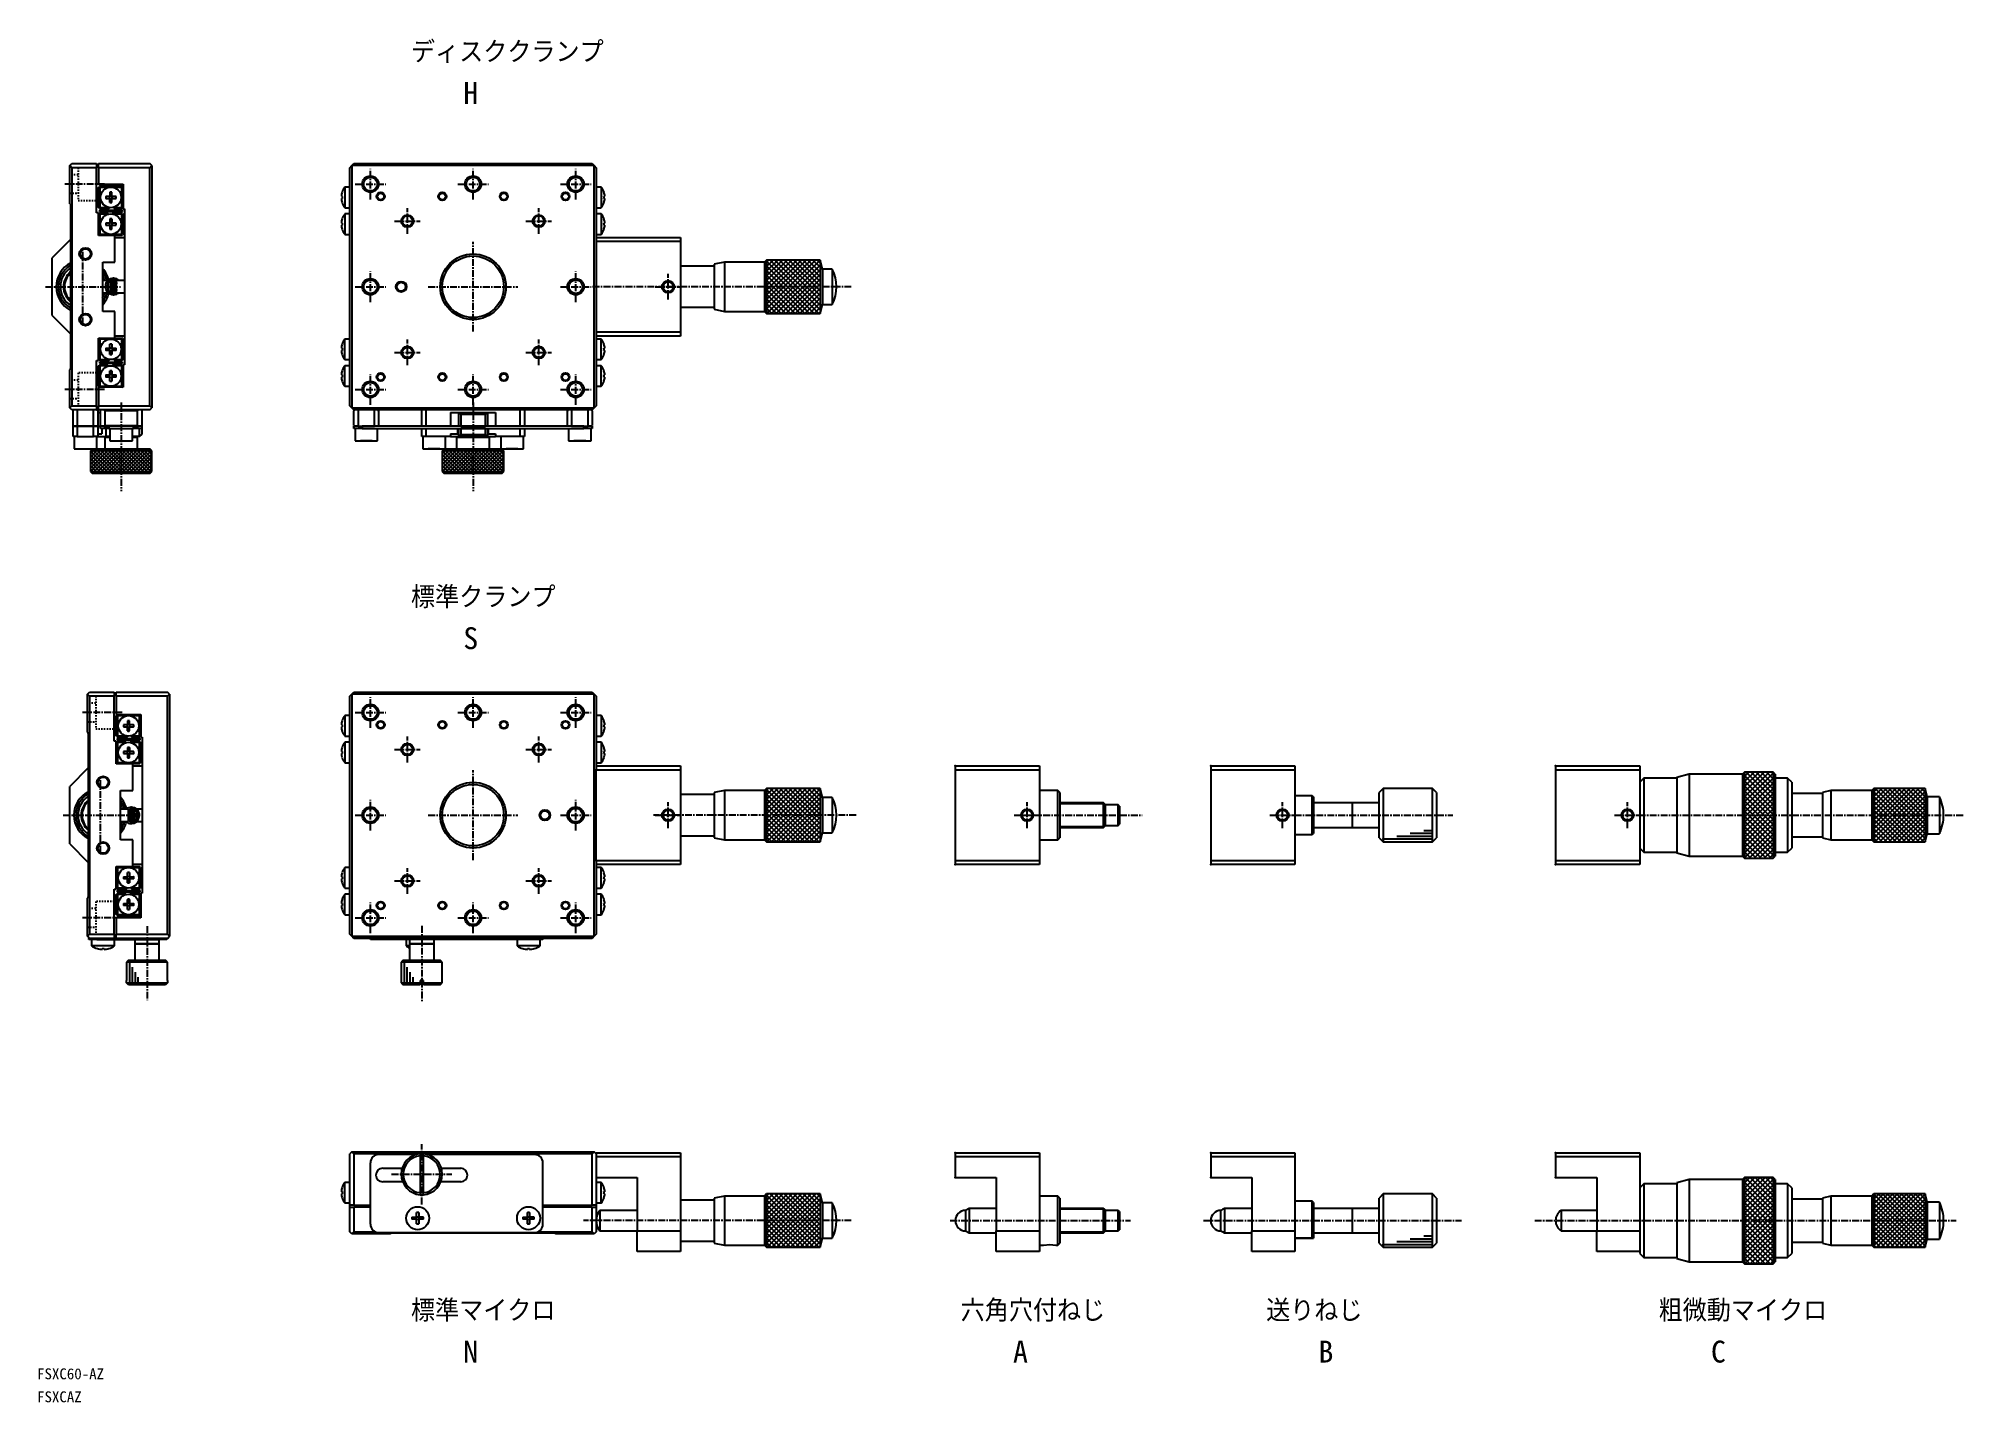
# Model space of a CAD drawing. Extents: x 565 to 917, y 86 to 335.
import ezdxf

# ---------------------------------------------------------------- set-up
doc = ezdxf.new("R2010")
doc.units = 0
doc.linetypes.add('CENTER', pattern=[2, 1.25, -0.25, 0.25, -0.25])
doc.linetypes.add('DOT', pattern=[0.5, 0.25, -0.25])
doc.layers.get('0').update_dxf_attribs({"linetype": 'CONTINUOUS'})
doc.styles.add('ｽﾀｲﾙ1', font='txt.shx', dxfattribs={"bigfont": 'bigfont.shx'})

msp = doc.modelspace()

# ---------------------------------------------------------------- texts
at = {"style": 'ｽﾀｲﾙ1'}
for s, p in [('ディスククランプ', (632.85, 330.86)), ('標準クランプ', (632.85, 231.27)), ('標準マイクロ', (632.85, 100.95)), ('六角穴付ねじ', (733.27, 100.95)), ('送りねじ', (789.07, 100.95)), ('粗微動マイクロ', (860.76, 100.95))]:
    msp.add_text(s, height=4, dxfattribs=at).set_placement(p)
for s, height, p in [('H', 4, (642.41, 323.38)), ('S', 4, (642.41, 223.79)), ('N', 4, (642.41, 93.47)), ('A', 4, (742.83, 93.47)), ('B', 4, (798.63, 93.47)), ('C', 4, (870.33, 93.47)), ('FSXC60-AZ', 2, (564.54, 90.41)), ('FSXCAZ', 2, (564.54, 86.21))]:
    msp.add_text(s, height=height).set_placement(p)

# ---------------------------------------------------------------- linework, layer by layer
at = {"color": 7, "linetype": 'CONTINUOUS'}
for p, q in [((570.53, 312.12), (570.91, 312.49)), ((570.91, 311.74), (570.53, 312.12)), ((570.53, 305.14), (570.53, 312.12)), ((570.91, 312.49), (575.41, 312.49)), ((570.91, 311.74), (570.91, 268.24)), ((575.41, 311.74), (570.91, 311.74)), ((575.41, 312.49), (575.41, 311.74)), ((575.41, 303.49), (575.41, 311.74)), ((575.78, 312.49), (585.16, 312.49)), ((575.78, 311.74), (575.78, 312.49)), ((585.16, 311.74), (575.78, 311.74)), ((575.78, 311.74), (575.78, 308.74)), ((585.53, 312.12), (585.16, 312.49)), ((585.16, 311.74), (585.53, 312.12)), ((585.16, 268.24), (585.16, 311.74)), ((585.53, 312.12), (585.53, 267.87)), ((621.69, 311.74), (622.07, 312.12)), ((621.69, 307.08), (621.69, 311.74)), ((622.07, 312.12), (622.44, 312.49)), ((622.07, 312.12), (622.07, 267.87)), ((666.32, 312.12), (622.07, 312.12)), ((622.44, 312.49), (665.94, 312.49)), ((665.94, 312.49), (666.32, 312.12)), ((666.32, 267.87), (666.32, 312.12)), ((666.32, 312.12), (666.69, 311.74)), ((666.69, 311.74), (666.69, 307.08)), ((575.78, 308.74), (580.28, 308.74)), ((575.78, 308.14), (575.89, 308.26)), ((575.78, 304.47), (575.78, 308.14)), ((576.01, 308.37), (575.89, 308.26)), ((575.89, 308.26), (576.01, 308.14)), ((576.01, 308.37), (580.06, 308.37)), ((576.01, 308.14), (576.01, 304.47)), ((577.66, 308.14), (576.01, 308.14)), ((576.91, 308.74), (577.09, 308.56)), ((577.09, 308.56), (577.28, 308.37)), ((577.84, 306.5), (577.1, 306.5)), ((577.1, 306.11), (577.84, 306.11)), ((577.79, 306.5), (577.79, 306.11)), ((577.84, 307.24), (577.84, 306.55)), ((577.84, 307.24), (577.84, 306.5)), ((578.23, 306.55), (577.84, 306.55)), ((577.84, 306.55), (577.84, 306.5)), ((577.84, 306.11), (577.84, 306.06)), ((577.84, 306.11), (577.84, 305.37)), ((578.23, 306.5), (578.23, 307.24)), ((578.97, 306.5), (578.23, 306.5)), ((578.23, 306.11), (578.97, 306.11)), ((578.23, 305.37), (578.23, 306.11)), ((578.28, 306.11), (578.28, 306.5)), ((580.06, 308.14), (578.41, 308.14)), ((578.78, 308.37), (578.97, 308.56)), ((578.97, 308.56), (579.16, 308.74)), ((580.17, 308.26), (580.06, 308.37)), ((580.06, 308.14), (580.17, 308.26)), ((580.06, 304.47), (580.06, 308.14)), ((580.17, 308.26), (580.28, 308.14)), ((580.28, 308.74), (580.28, 304.24)), ((620.27, 306.5), (620.13, 306.5)), ((620.13, 306.11), (620.27, 306.11)), ((620.27, 307.24), (620.27, 307.25)), ((621.69, 308.18), (620.78, 308.18)), ((620.78, 308.18), (620.78, 304.43)), ((621.69, 305.54), (621.69, 307.08)), ((667.61, 308.18), (666.69, 308.18)), ((666.69, 307.08), (666.69, 305.54)), ((667.61, 308.18), (667.61, 304.43)), ((668.11, 307.24), (668.12, 307.25)), ((668.11, 306.5), (668.25, 306.5)), ((668.25, 306.11), (668.11, 306.11)), ((570.53, 305.14), (570.68, 304.99)), ((570.68, 304.99), (570.68, 274.99)), ((575.78, 303.49), (575.41, 303.49)), ((575.89, 304.36), (575.78, 304.47)), ((575.78, 299.37), (575.78, 303.49)), ((575.78, 303.27), (575.89, 303.38)), ((576.01, 304.47), (575.89, 304.36)), ((575.89, 304.36), (576.01, 304.24)), ((576.01, 303.49), (575.89, 303.38)), ((575.89, 303.38), (576.01, 303.27)), ((575.93, 303.98), (580.13, 303.98)), ((575.93, 303.98), (575.93, 303.76)), ((575.93, 303.76), (580.13, 303.76)), ((576.01, 304.47), (577.51, 304.47)), ((577.28, 304.24), (576.01, 304.24)), ((576.01, 303.49), (577.28, 303.49)), ((577.51, 303.27), (576.01, 303.27)), ((576.01, 303.27), (576.01, 299.59)), ((577.59, 304.49), (577.1, 304)), ((577.1, 303.74), (577.59, 303.25)), ((577.14, 303.98), (577.63, 304.48)), ((577.28, 304.24), (577.51, 304.47)), ((577.51, 303.27), (577.28, 303.49)), ((577.51, 304.47), (577.53, 304.5)), ((577.53, 303.24), (577.51, 303.27)), ((577.84, 306.06), (578.23, 306.06)), ((577.84, 305.37), (577.84, 306.06)), ((578.54, 303.37), (578.43, 303.26)), ((578.96, 304), (578.48, 304.49)), ((578.48, 303.25), (578.96, 303.74)), ((578.53, 304.5), (578.56, 304.47)), ((578.56, 303.27), (578.53, 303.24)), ((578.93, 303.76), (578.54, 303.37)), ((578.56, 304.47), (578.78, 304.24)), ((578.56, 304.47), (580.06, 304.47)), ((578.78, 303.49), (578.56, 303.27)), ((580.06, 303.27), (578.56, 303.27)), ((580.06, 304.24), (578.78, 304.24)), ((578.78, 303.49), (580.06, 303.49)), ((580.17, 304.36), (580.06, 304.47)), ((580.06, 304.24), (580.17, 304.36)), ((580.17, 303.38), (580.06, 303.49)), ((580.06, 303.27), (580.17, 303.38)), ((580.06, 299.59), (580.06, 303.27)), ((580.13, 303.76), (580.13, 303.98)), ((580.28, 304.47), (580.17, 304.36)), ((580.17, 303.38), (580.28, 303.27)), ((580.28, 304.24), (580.51, 304.24)), ((580.28, 303.27), (580.28, 299.59)), ((580.51, 304.24), (580.51, 275.74)), ((620.27, 305.37), (620.27, 305.37)), ((620.78, 304.43), (621.69, 304.43)), ((621.69, 303.31), (620.78, 303.31)), ((620.78, 303.31), (620.78, 301.43)), ((621.69, 302.2), (621.69, 305.54)), ((666.69, 305.54), (666.69, 302.2)), ((666.69, 304.43), (667.61, 304.43)), ((667.61, 303.31), (666.69, 303.31)), ((667.61, 303.31), (667.61, 301.43)), ((668.12, 305.37), (668.11, 305.37)), ((575.89, 299.48), (575.78, 299.59)), ((578.78, 299.37), (575.78, 299.37)), ((576.01, 299.59), (575.89, 299.48)), ((575.89, 299.48), (576.01, 299.37)), ((576.01, 299.59), (577.66, 299.59)), ((577.84, 301.63), (577.1, 301.63)), ((577.1, 301.24), (577.84, 301.24)), ((577.79, 301.63), (577.79, 301.24)), ((577.84, 302.37), (577.84, 301.63)), ((578.23, 301.68), (577.84, 301.68)), ((577.84, 301.24), (577.84, 300.5)), ((577.84, 301.19), (578.23, 301.19)), ((578.23, 302.37), (578.23, 301.68)), ((578.23, 301.63), (578.23, 302.37)), ((578.23, 301.63), (578.23, 301.68)), ((578.97, 301.63), (578.23, 301.63)), ((578.23, 301.24), (578.97, 301.24)), ((578.23, 301.19), (578.23, 301.24)), ((578.23, 300.5), (578.23, 301.24)), ((578.23, 300.5), (578.23, 301.19)), ((578.28, 301.24), (578.28, 301.63)), ((578.41, 299.59), (580.06, 299.59)), ((578.78, 294.49), (578.78, 299.37)), ((580.06, 299.37), (578.78, 299.37)), ((580.17, 299.48), (580.06, 299.59)), ((580.06, 299.37), (580.17, 299.48)), ((580.28, 299.59), (580.17, 299.48)), ((620.27, 301.63), (620.13, 301.63)), ((620.13, 301.24), (620.27, 301.24)), ((620.27, 302.37), (620.27, 302.37)), ((620.27, 302.37), (620.27, 302.37)), ((620.27, 300.49), (620.27, 300.5)), ((620.27, 300.49), (620.27, 300.5)), ((620.78, 301.43), (620.78, 299.56)), ((620.78, 299.56), (621.69, 299.56)), ((621.69, 300.66), (621.69, 302.2)), ((621.69, 279.33), (621.69, 300.66)), ((666.69, 302.2), (666.69, 300.66)), ((666.69, 300.66), (666.69, 279.33)), ((666.69, 299.56), (667.61, 299.56)), ((667.61, 301.43), (667.61, 299.56)), ((668.11, 302.37), (668.12, 302.37)), ((668.11, 302.37), (668.12, 302.37)), ((668.11, 301.63), (668.25, 301.63)), ((668.25, 301.24), (668.11, 301.24)), ((668.12, 300.49), (668.11, 300.5)), ((668.12, 300.49), (668.11, 300.5)), ((570.68, 298.62), (567.31, 295.24)), ((578.78, 298.99), (580.51, 298.99)), ((666.69, 298.99), (674.19, 298.99)), ((682.07, 298.24), (666.69, 298.24)), ((674.19, 298.99), (682.07, 298.99)), ((682.07, 298.99), (682.07, 295.24)), ((567.31, 284.74), (567.31, 295.24)), ((576.53, 294.49), (578.78, 294.49)), ((576.53, 290.8), (576.53, 294.49)), ((682.07, 295.24), (682.07, 284.74)), ((688.25, 293.74), (682.07, 293.74)), ((690.13, 294.49), (688.25, 294.12)), ((688.25, 294.12), (688.25, 286.28)), ((697.44, 294.49), (690.13, 294.49)), ((690.13, 294.49), (690.13, 285.94)), ((697.82, 294.87), (697.44, 294.49)), ((697.44, 294.49), (697.44, 285.94)), ((708.01, 293.22), (707.57, 294.87)), ((708.01, 293.22), (708.01, 287.09)), ((709.82, 293.22), (708.01, 293.22)), ((709.82, 293.22), (709.82, 287.09)), ((577.48, 291.12), (576.53, 291.12)), ((576.53, 289.19), (576.53, 290.8)), ((576.53, 285.49), (576.53, 289.19)), ((576.53, 288.87), (577.58, 288.87)), ((577.51, 290.68), (577.88, 291.08)), ((577.51, 289.31), (577.51, 290.68)), ((577.88, 288.91), (577.51, 289.31)), ((578.26, 291.12), (577.88, 291.12)), ((577.88, 291.12), (577.88, 291.08)), ((577.88, 291.08), (577.88, 288.91)), ((577.88, 288.91), (577.88, 288.87)), ((577.88, 288.87), (578.26, 288.87)), ((578.21, 291.12), (578.33, 291.15)), ((578.26, 288.87), (578.26, 291.12)), ((578.33, 290.74), (578.26, 290.74)), ((578.33, 290.74), (578.26, 290.74)), ((578.26, 289.24), (578.33, 289.24)), ((578.26, 289.24), (578.33, 289.24)), ((578.33, 288.93), (578.26, 288.94)), ((578.33, 291.35), (578.33, 288.72)), ((579.12, 291.41), (578.54, 291.54)), ((579.11, 291.42), (578.69, 291.42)), ((578.71, 288.72), (578.71, 291.35)), ((578.78, 290.74), (578.71, 290.74)), ((579.01, 290.74), (578.71, 290.74)), ((578.78, 290.74), (578.71, 290.74)), ((578.78, 290.74), (578.71, 290.74)), ((578.71, 289.24), (578.78, 289.24)), ((578.71, 289.24), (579.01, 289.24)), ((578.71, 289.24), (578.78, 289.24)), ((579.01, 289.02), (578.71, 288.93)), ((578.78, 291.05), (578.78, 290.74)), ((578.78, 289.24), (578.78, 289.03)), ((578.96, 291.07), (579.01, 291.05)), ((578.97, 289), (578.96, 289)), ((579.01, 291.12), (578.97, 291.07)), ((579.12, 291.41), (579.01, 291.12)), ((580.51, 291.12), (579.01, 291.12)), ((579.01, 291.12), (579.01, 288.87)), ((579.01, 288.87), (580.51, 288.87)), ((579.06, 288.64), (579.07, 288.64)), ((579.07, 288.64), (579.08, 288.65)), ((579.07, 288.64), (579.07, 288.64)), ((579.07, 288.64), (579.07, 288.64)), ((579.07, 288.64), (579.07, 288.64)), ((579.07, 288.64), (579.07, 288.64)), ((579.07, 288.64), (579.07, 288.64)), ((579.07, 288.64), (579.07, 288.64)), ((579.07, 288.64), (579.07, 288.64)), ((579.08, 288.65), (579.11, 288.66)), ((579.56, 291.12), (579.11, 291.42)), ((579.11, 288.66), (579.11, 288.66)), ((579.11, 288.66), (579.11, 288.66)), ((579.17, 291.39), (579.12, 291.41)), ((578.78, 285.49), (576.53, 285.49)), ((578.78, 280.62), (578.78, 285.49)), ((682.07, 286.24), (688.25, 286.24)), ((688.25, 286.28), (688.25, 285.87)), ((688.25, 285.87), (690.13, 285.49)), ((690.13, 285.94), (690.13, 285.49)), ((690.13, 285.49), (697.44, 285.49)), ((697.44, 285.94), (697.44, 285.49)), ((697.44, 285.49), (697.82, 285.12)), ((697.82, 285.6), (697.82, 285.12)), ((707.57, 285.12), (708.01, 286.77)), ((707.57, 285.6), (707.57, 285.12)), ((708.01, 287.09), (708.01, 286.77)), ((708.01, 286.77), (709.82, 286.77)), ((709.82, 287.09), (709.82, 286.77)), ((567.31, 284.74), (570.68, 281.37)), ((666.69, 281.74), (682.07, 281.74)), ((682.07, 284.74), (682.07, 280.99)), ((575.78, 280.62), (578.78, 280.62)), ((575.78, 276.49), (575.78, 280.62)), ((575.78, 280.39), (575.89, 280.51)), ((576.01, 280.62), (575.89, 280.51)), ((575.89, 280.51), (576.01, 280.39)), ((576.01, 280.39), (576.01, 276.72)), ((577.66, 280.39), (576.01, 280.39)), ((577.1, 278.75), (577.84, 278.75)), ((577.84, 278.36), (577.1, 278.36)), ((577.79, 278.36), (577.79, 278.75)), ((577.84, 278.75), (577.84, 279.49)), ((577.84, 278.8), (578.23, 278.8)), ((577.84, 277.62), (577.84, 278.36)), ((578.23, 278.31), (577.84, 278.31)), ((578.23, 279.49), (578.23, 278.8)), ((578.23, 279.49), (578.23, 278.75)), ((578.23, 278.8), (578.23, 278.75)), ((578.23, 278.75), (578.97, 278.75)), ((578.97, 278.36), (578.23, 278.36)), ((578.23, 278.36), (578.23, 278.31)), ((578.23, 278.36), (578.23, 277.62)), ((578.23, 277.62), (578.23, 278.31)), ((578.28, 278.75), (578.28, 278.36)), ((580.06, 280.39), (578.41, 280.39)), ((580.51, 280.99), (578.78, 280.99)), ((578.78, 280.62), (580.06, 280.62)), ((580.17, 280.51), (580.06, 280.62)), ((580.06, 280.39), (580.17, 280.51)), ((580.06, 276.72), (580.06, 280.39)), ((580.17, 280.51), (580.28, 280.39)), ((580.28, 280.39), (580.28, 276.72)), ((620.13, 278.75), (620.27, 278.75)), ((620.27, 278.36), (620.13, 278.36)), ((620.27, 279.5), (620.27, 279.49)), ((620.27, 279.5), (620.27, 279.49)), ((621.69, 280.43), (620.78, 280.43)), ((620.78, 278.56), (620.78, 280.43)), ((620.78, 276.68), (620.78, 278.56)), ((621.69, 277.79), (621.69, 279.33)), ((674.19, 280.99), (666.69, 280.99)), ((667.61, 280.43), (666.69, 280.43)), ((666.69, 279.33), (666.69, 277.79)), ((667.61, 278.56), (667.61, 280.43)), ((667.61, 276.68), (667.61, 278.56)), ((668.12, 279.5), (668.11, 279.49)), ((668.12, 279.5), (668.11, 279.49)), ((668.25, 278.75), (668.11, 278.75)), ((668.11, 278.36), (668.25, 278.36)), ((682.07, 280.99), (674.19, 280.99)), ((570.68, 274.99), (570.53, 274.84)), ((570.53, 267.87), (570.53, 274.84)), ((575.41, 268.24), (575.41, 276.49)), ((575.41, 276.49), (575.78, 276.49)), ((575.89, 276.61), (575.78, 276.72)), ((575.78, 275.52), (575.89, 275.63)), ((575.78, 271.84), (575.78, 275.52)), ((576.01, 276.72), (575.89, 276.61)), ((575.89, 276.61), (576.01, 276.49)), ((576.01, 275.74), (575.89, 275.63)), ((575.89, 275.63), (576.01, 275.52)), ((575.93, 276.23), (580.13, 276.23)), ((575.93, 276.23), (575.93, 276.01)), ((575.93, 276.01), (580.13, 276.01)), ((576.01, 276.72), (577.51, 276.72)), ((577.28, 276.49), (576.01, 276.49)), ((576.01, 275.74), (577.28, 275.74)), ((577.51, 275.52), (576.01, 275.52)), ((576.01, 275.52), (576.01, 271.84)), ((577.59, 276.74), (577.1, 276.25)), ((577.1, 275.99), (577.59, 275.5)), ((577.14, 276.23), (577.53, 276.62)), ((577.28, 276.49), (577.51, 276.72)), ((577.51, 275.52), (577.28, 275.74)), ((577.51, 276.72), (577.53, 276.75)), ((577.53, 275.49), (577.51, 275.52)), ((577.53, 276.62), (577.63, 276.73)), ((577.84, 274.62), (577.84, 273.93)), ((577.84, 273.88), (577.84, 274.62)), ((578.23, 274.62), (578.23, 273.88)), ((578.93, 276.01), (578.43, 275.51)), ((578.96, 276.25), (578.48, 276.74)), ((578.48, 275.5), (578.96, 275.99)), ((578.53, 276.75), (578.56, 276.72)), ((578.56, 275.52), (578.53, 275.49)), ((578.56, 276.72), (578.78, 276.49)), ((578.56, 276.72), (580.06, 276.72)), ((578.78, 275.74), (578.56, 275.52)), ((580.06, 275.52), (578.56, 275.52)), ((580.06, 276.49), (578.78, 276.49)), ((578.78, 275.74), (580.06, 275.74)), ((580.17, 276.61), (580.06, 276.72)), ((580.06, 276.49), (580.17, 276.61)), ((580.17, 275.63), (580.06, 275.74)), ((580.06, 275.52), (580.17, 275.63)), ((580.06, 271.84), (580.06, 275.52)), ((580.13, 276.01), (580.13, 276.23)), ((580.28, 276.72), (580.17, 276.61)), ((580.17, 275.63), (580.28, 275.52)), ((580.28, 275.74), (580.28, 271.62)), ((580.51, 275.74), (580.28, 275.74)), ((620.27, 277.62), (620.27, 277.62)), ((620.27, 277.62), (620.27, 277.62)), ((620.27, 274.62), (620.27, 274.62)), ((620.78, 276.68), (621.69, 276.68)), ((621.69, 275.56), (620.78, 275.56)), ((620.78, 271.81), (620.78, 275.56)), ((621.69, 274.45), (621.69, 277.79)), ((621.69, 272.91), (621.69, 274.45)), ((666.69, 277.79), (666.69, 274.45)), ((666.69, 276.68), (667.61, 276.68)), ((667.61, 275.56), (666.69, 275.56)), ((666.69, 274.45), (666.69, 272.91)), ((667.61, 271.81), (667.61, 275.56)), ((668.11, 277.62), (668.12, 277.62)), ((668.11, 277.62), (668.12, 277.62)), ((668.12, 274.62), (668.11, 274.62)), ((575.89, 271.73), (575.78, 271.84)), ((580.28, 271.62), (575.78, 271.62)), ((575.78, 271.62), (575.78, 268.24)), ((576.01, 271.84), (575.89, 271.73)), ((575.89, 271.73), (576.01, 271.62)), ((576.01, 271.84), (577.66, 271.84)), ((577.1, 273.88), (577.84, 273.88)), ((577.84, 273.49), (577.1, 273.49)), ((577.79, 273.49), (577.79, 273.88)), ((577.84, 273.93), (578.23, 273.93)), ((577.84, 273.88), (577.84, 273.93)), ((577.84, 273.44), (577.84, 273.49)), ((577.84, 272.75), (577.84, 273.49)), ((578.23, 273.44), (577.84, 273.44)), ((577.84, 272.75), (577.84, 273.44)), ((578.23, 273.88), (578.97, 273.88)), ((578.97, 273.49), (578.23, 273.49)), ((578.23, 273.49), (578.23, 272.75)), ((578.28, 273.88), (578.28, 273.49)), ((578.41, 271.84), (580.06, 271.84)), ((580.17, 271.73), (580.06, 271.84)), ((580.06, 271.62), (580.17, 271.73)), ((580.28, 271.84), (580.17, 271.73)), ((620.13, 273.88), (620.27, 273.88)), ((620.27, 273.49), (620.13, 273.49)), ((620.27, 272.75), (620.27, 272.74)), ((620.78, 271.81), (621.69, 271.81)), ((621.69, 268.24), (621.69, 272.91)), ((666.69, 272.91), (666.69, 268.24)), ((666.69, 271.81), (667.61, 271.81)), ((668.25, 273.88), (668.11, 273.88)), ((668.11, 273.49), (668.25, 273.49)), ((668.11, 272.75), (668.12, 272.74)), ((570.53, 267.87), (570.91, 268.24)), ((570.91, 267.49), (570.53, 267.87)), ((570.91, 268.24), (575.41, 268.24)), ((575.41, 267.49), (570.91, 267.49)), ((571.13, 264.49), (571.13, 267.49)), ((571.88, 267.49), (571.88, 264.49)), ((574.88, 264.49), (574.88, 267.49)), ((575.41, 268.24), (575.41, 267.49)), ((575.41, 267.49), (575.63, 267.49)), ((575.63, 267.49), (575.63, 264.49)), ((575.78, 268.24), (585.16, 268.24)), ((575.78, 267.49), (575.78, 268.24)), ((585.16, 267.49), (575.78, 267.49)), ((576.16, 264.49), (576.16, 267.49)), ((576.91, 267.34), (576.76, 267.49)), ((583.06, 267.49), (582.91, 267.34)), ((583.66, 267.49), (583.66, 264.49)), ((585.53, 267.87), (585.16, 268.24)), ((585.16, 267.49), (585.53, 267.87)), ((622.07, 267.87), (621.69, 268.24)), ((622.07, 267.87), (666.32, 267.87)), ((622.44, 267.49), (622.07, 267.87)), ((665.94, 267.49), (622.44, 267.49)), ((622.44, 267.34), (622.59, 267.49)), ((622.59, 267.49), (622.44, 267.34)), ((623.19, 267.49), (623.19, 264.49)), ((626.19, 264.49), (626.19, 267.49)), ((626.79, 267.49), (626.94, 267.34)), ((626.94, 267.34), (626.79, 267.49)), ((634.82, 264.49), (634.82, 267.49)), ((635.57, 267.49), (635.57, 264.49)), ((652.82, 264.49), (652.82, 267.49)), ((653.57, 267.49), (653.57, 264.49)), ((661.44, 267.34), (661.59, 267.49)), ((661.59, 267.49), (661.44, 267.34)), ((662.19, 267.49), (662.19, 264.49)), ((665.19, 264.49), (665.19, 267.49)), ((665.79, 267.49), (665.94, 267.34)), ((665.94, 267.34), (665.79, 267.49)), ((666.32, 267.87), (665.94, 267.49)), ((666.69, 268.24), (666.32, 267.87)), ((571.88, 264.49), (571.13, 264.49)), ((571.13, 264.49), (571.88, 264.49)), ((571.13, 262.62), (571.13, 264.49)), ((571.88, 264.49), (574.88, 264.49)), ((574.88, 264.49), (571.88, 264.49)), ((571.88, 264.49), (571.88, 262.62)), ((575.63, 264.49), (574.88, 264.49)), ((574.88, 264.49), (575.63, 264.49)), ((574.88, 262.62), (574.88, 264.49)), ((575.63, 267.04), (576.16, 267.04)), ((575.63, 264.49), (576.16, 264.49)), ((575.63, 264.49), (575.63, 262.62)), ((576.16, 264.12), (576.16, 264.49)), ((576.76, 264.49), (576.16, 264.49)), ((577.66, 264.12), (576.16, 264.12)), ((576.38, 264.12), (576.38, 263.14)), ((576.76, 264.49), (576.91, 264.64)), ((576.76, 264.49), (577, 264.49)), ((577, 264.49), (576.76, 264.49)), ((582.91, 267.34), (576.91, 267.34)), ((576.91, 267.34), (576.91, 264.64)), ((576.91, 264.64), (582.91, 264.64)), ((577, 264.49), (577.66, 264.49)), ((582.16, 264.49), (577.66, 264.49)), ((577.66, 264.12), (582.16, 264.12)), ((577.84, 264.12), (577.84, 261.87)), ((581.97, 261.87), (581.97, 264.12)), ((582.16, 264.49), (582.81, 264.49)), ((583.66, 264.12), (582.16, 264.12)), ((582.81, 264.49), (583.06, 264.49)), ((583.06, 264.49), (582.81, 264.49)), ((582.91, 264.64), (582.91, 267.34)), ((582.91, 264.64), (583.06, 264.49)), ((583.66, 264.49), (583.06, 264.49)), ((583.28, 262.62), (583.28, 264.12)), ((583.66, 264.49), (583.66, 264.12)), ((583.66, 264.12), (583.66, 262.99)), ((622.44, 264.64), (622.44, 267.34)), ((622.44, 264.64), (622.59, 264.49)), ((622.44, 264.49), (622.59, 264.49)), ((622.44, 264.12), (622.44, 264.49)), ((623.94, 264.12), (622.44, 264.12)), ((623.19, 264.49), (622.59, 264.49)), ((622.63, 264.12), (622.63, 261.87)), ((623.19, 264.49), (623.94, 264.49)), ((623.19, 264.49), (623.94, 264.49)), ((626.19, 264.49), (623.94, 264.49)), ((623.94, 264.49), (626.19, 264.49)), ((623.94, 264.12), (641.94, 264.12)), ((641.94, 264.49), (626.19, 264.49)), ((626.75, 261.87), (626.75, 264.12)), ((626.79, 264.49), (626.94, 264.64)), ((626.94, 267.34), (626.94, 264.64)), ((634.82, 262.62), (634.82, 264.12)), ((635.57, 264.12), (635.57, 262.62)), ((640.07, 267.04), (641.57, 267.04)), ((641.37, 264.12), (641.37, 263.14)), ((641.57, 267.04), (643.07, 267.04)), ((641.57, 264.49), (641.57, 267.04)), ((641.94, 266.67), (641.57, 267.04)), ((641.57, 262.62), (641.57, 264.12)), ((646.44, 266.67), (641.94, 266.67)), ((641.94, 266.67), (641.94, 264.49)), ((641.94, 264.49), (646.44, 264.49)), ((646.44, 264.49), (641.94, 264.49)), ((641.94, 264.12), (646.44, 264.12)), ((646.44, 264.12), (641.94, 264.12)), ((641.94, 264.12), (641.94, 262.99)), ((643.07, 267.04), (645.32, 267.04)), ((645.32, 267.04), (646.82, 267.04)), ((646.44, 266.67), (646.82, 267.04)), ((646.44, 264.49), (646.44, 266.67)), ((662.19, 264.49), (646.44, 264.49)), ((646.44, 264.12), (664.44, 264.12)), ((646.44, 262.99), (646.44, 264.12)), ((646.82, 267.04), (646.82, 264.49)), ((646.82, 267.04), (648.32, 267.04)), ((646.82, 264.12), (646.82, 262.62)), ((647.02, 263.14), (647.02, 264.12)), ((652.82, 262.62), (652.82, 264.12)), ((653.57, 264.12), (653.57, 262.62)), ((661.44, 264.64), (661.44, 267.34)), ((661.44, 264.64), (661.59, 264.49)), ((661.63, 264.12), (661.63, 261.87)), ((664.44, 264.49), (662.19, 264.49)), ((662.19, 264.49), (664.44, 264.49)), ((664.44, 264.49), (665.19, 264.49)), ((664.44, 264.49), (665.19, 264.49)), ((665.94, 264.12), (664.44, 264.12)), ((665.79, 264.49), (665.19, 264.49)), ((665.75, 261.87), (665.75, 264.12)), ((665.79, 264.49), (665.94, 264.64)), ((665.79, 264.49), (665.94, 264.49)), ((665.94, 267.34), (665.94, 264.64)), ((665.94, 264.49), (665.94, 264.12)), ((571.88, 262.62), (571.13, 262.62)), ((571.32, 262.62), (571.32, 260.37)), ((571.32, 260.37), (575.44, 260.37)), ((571.88, 262.62), (574.88, 262.62)), ((574.66, 260.37), (574.28, 259.99)), ((575.63, 262.62), (574.88, 262.62)), ((575.44, 260.37), (575.44, 262.62)), ((575.44, 260.37), (585.16, 260.37)), ((575.63, 263.14), (576.38, 263.14)), ((575.63, 262.62), (577.13, 262.62)), ((577.06, 262.62), (576.91, 262.47)), ((576.91, 262.47), (576.91, 260.37)), ((577.84, 262.47), (576.91, 262.47)), ((577.84, 262.62), (577.13, 262.62)), ((577.84, 261.87), (581.97, 261.87)), ((583.28, 262.62), (581.97, 262.62)), ((582.91, 262.47), (581.97, 262.47)), ((582.91, 262.47), (582.76, 262.62)), ((582.91, 260.37), (582.91, 262.47)), ((583.28, 262.62), (583.66, 262.99)), ((585.53, 259.99), (585.16, 260.37)), ((622.63, 261.87), (626.75, 261.87)), ((622.63, 261.87), (624.69, 261.87)), ((623.61, 261.87), (624.15, 261.87)), ((624.15, 261.87), (623.61, 261.87)), ((624.15, 261.87), (625.23, 261.87)), ((625.23, 261.87), (624.15, 261.87)), ((624.69, 261.87), (626.75, 261.87)), ((625.23, 261.87), (625.77, 261.87)), ((625.77, 261.87), (625.23, 261.87)), ((635.57, 262.62), (634.82, 262.62)), ((635, 262.62), (635, 260.37)), ((635, 260.37), (638.94, 260.37)), ((635, 260.37), (637.07, 260.37)), ((640.07, 262.62), (635.57, 262.62)), ((635.98, 260.37), (636.53, 260.37)), ((636.53, 260.37), (635.98, 260.37)), ((636.53, 260.37), (637.61, 260.37)), ((637.61, 260.37), (636.53, 260.37)), ((637.07, 260.37), (638.94, 260.37)), ((637.61, 260.37), (638.15, 260.37)), ((638.15, 260.37), (637.61, 260.37)), ((638.94, 260.37), (638.57, 259.99)), ((638.94, 260.37), (649.44, 260.37)), ((639.13, 260.37), (639.13, 262.62)), ((640.07, 263.14), (641.37, 263.14)), ((640.07, 262.62), (641.34, 262.62)), ((641.34, 262.62), (641.19, 262.47)), ((641.19, 262.47), (641.19, 260.37)), ((647.19, 262.47), (641.19, 262.47)), ((641.34, 262.62), (641.57, 262.62)), ((641.57, 262.62), (641.94, 262.99)), ((646.82, 262.62), (641.57, 262.62)), ((641.94, 262.99), (646.44, 262.99)), ((646.82, 262.62), (646.44, 262.99)), ((646.82, 262.62), (647.04, 262.62)), ((647.02, 263.14), (648.32, 263.14)), ((647.19, 262.47), (647.04, 262.62)), ((647.04, 262.62), (648.32, 262.62)), ((647.19, 260.37), (647.19, 262.47)), ((652.82, 262.62), (648.32, 262.62)), ((649.25, 262.62), (649.25, 260.37)), ((649.44, 260.37), (653.38, 260.37)), ((649.44, 260.37), (651.32, 260.37)), ((649.82, 259.99), (649.44, 260.37)), ((650.23, 260.37), (650.78, 260.37)), ((650.78, 260.37), (650.23, 260.37)), ((650.78, 260.37), (651.86, 260.37)), ((651.86, 260.37), (650.78, 260.37)), ((651.32, 260.37), (653.38, 260.37)), ((651.86, 260.37), (652.4, 260.37)), ((652.4, 260.37), (651.86, 260.37)), ((653.57, 262.62), (652.82, 262.62)), ((653.38, 260.37), (653.38, 262.62)), ((661.63, 261.87), (665.75, 261.87)), ((661.63, 261.87), (663.69, 261.87)), ((662.61, 261.87), (663.15, 261.87)), ((663.15, 261.87), (662.61, 261.87)), ((663.15, 261.87), (664.23, 261.87)), ((664.23, 261.87), (663.15, 261.87)), ((663.69, 261.87), (665.75, 261.87)), ((664.23, 261.87), (664.77, 261.87)), ((664.77, 261.87), (664.23, 261.87)), ((574.28, 256.24), (574.66, 255.87)), ((585.16, 255.87), (574.66, 255.87)), ((585.16, 255.87), (585.53, 256.24)), ((638.57, 256.24), (638.94, 255.87)), ((644.19, 255.87), (638.94, 255.87)), ((644.19, 256.24), (649.82, 256.24)), ((649.44, 255.87), (644.19, 255.87)), ((649.44, 255.87), (649.82, 256.24)), ((573.76, 215.58), (574.13, 215.96)), ((573.76, 208.61), (573.76, 215.58)), ((574.13, 215.21), (573.76, 215.58)), ((574.13, 215.96), (578.63, 215.96)), ((574.13, 215.21), (574.13, 171.71)), ((578.63, 215.21), (574.13, 215.21)), ((578.63, 215.96), (578.63, 215.21)), ((578.63, 206.96), (578.63, 215.21)), ((579.01, 215.96), (588.38, 215.96)), ((579.01, 215.21), (579.01, 215.96)), ((588.38, 215.21), (579.01, 215.21)), ((579.01, 215.21), (579.01, 211.83)), ((588.76, 215.58), (588.38, 215.96)), ((588.38, 215.21), (588.76, 215.58)), ((588.38, 171.71), (588.38, 215.21)), ((588.76, 215.58), (588.76, 171.33)), ((621.69, 215.21), (622.07, 215.58)), ((621.69, 210.54), (621.69, 215.21)), ((622.07, 215.58), (622.44, 215.96)), ((666.32, 215.58), (622.07, 215.58)), ((622.07, 215.58), (622.07, 171.33)), ((622.44, 215.96), (665.94, 215.96)), ((665.94, 215.96), (666.32, 215.58)), ((666.32, 171.33), (666.32, 215.58)), ((666.32, 215.58), (666.69, 215.21)), ((666.69, 215.21), (666.69, 210.54)), ((579.01, 211.83), (583.51, 211.83)), ((579.01, 211.61), (579.12, 211.72)), ((579.01, 207.93), (579.01, 211.61)), ((579.23, 211.83), (579.12, 211.72)), ((579.12, 211.72), (579.23, 211.61)), ((579.23, 211.61), (579.23, 207.93)), ((580.88, 211.61), (579.23, 211.61)), ((583.28, 211.61), (581.63, 211.61)), ((583.39, 211.72), (583.28, 211.83)), ((583.28, 211.61), (583.39, 211.72)), ((583.28, 207.93), (583.28, 211.61)), ((583.39, 211.72), (583.51, 211.61)), ((583.51, 211.83), (583.51, 207.71)), ((621.69, 211.65), (620.78, 211.65)), ((620.78, 211.65), (620.78, 207.9)), ((667.61, 211.65), (666.69, 211.65)), ((667.61, 211.65), (667.61, 207.9)), ((573.76, 208.61), (573.91, 208.46)), ((573.91, 208.46), (573.91, 178.46)), ((579.12, 207.82), (579.01, 207.93)), ((579.23, 207.93), (579.12, 207.82)), ((579.12, 207.82), (579.23, 207.71)), ((579.23, 207.93), (580.73, 207.93)), ((580.51, 207.71), (579.23, 207.71)), ((581.06, 209.97), (580.32, 209.97)), ((580.32, 209.58), (581.06, 209.58)), ((580.81, 207.95), (580.33, 207.47)), ((580.36, 207.45), (580.86, 207.94)), ((580.51, 207.71), (580.73, 207.93)), ((580.73, 207.93), (580.76, 207.96)), ((581.01, 209.97), (581.01, 209.58)), ((581.06, 210.71), (581.06, 210.02)), ((581.06, 210.71), (581.06, 209.97)), ((581.45, 210.02), (581.06, 210.02)), ((581.06, 210.02), (581.06, 209.97)), ((581.06, 209.58), (581.06, 209.53)), ((581.06, 209.58), (581.06, 208.84)), ((581.06, 209.53), (581.45, 209.53)), ((581.06, 208.84), (581.06, 209.53)), ((581.45, 209.97), (581.45, 210.71)), ((582.19, 209.97), (581.45, 209.97)), ((581.45, 209.58), (582.19, 209.58)), ((581.45, 208.84), (581.45, 209.58)), ((581.5, 209.58), (581.5, 209.97)), ((582.19, 207.47), (581.7, 207.95)), ((581.75, 207.96), (581.78, 207.93)), ((581.78, 207.93), (583.28, 207.93)), ((581.78, 207.93), (582.01, 207.71)), ((583.28, 207.71), (582.01, 207.71)), ((583.39, 207.82), (583.28, 207.93)), ((583.28, 207.71), (583.39, 207.82)), ((583.51, 207.93), (583.39, 207.82)), ((583.51, 207.71), (583.73, 207.71)), ((583.73, 207.71), (583.73, 179.21)), ((620.27, 209.97), (620.13, 209.97)), ((620.13, 209.58), (620.27, 209.58)), ((620.27, 210.71), (620.27, 210.71)), ((620.27, 208.83), (620.27, 208.84)), ((620.78, 207.9), (621.69, 207.9)), ((621.69, 209), (621.69, 210.54)), ((621.69, 205.67), (621.69, 209)), ((666.69, 210.54), (666.69, 209)), ((666.69, 209), (666.69, 205.67)), ((666.69, 207.9), (667.61, 207.9)), ((668.11, 210.71), (668.12, 210.71)), ((668.11, 209.97), (668.25, 209.97)), ((668.25, 209.58), (668.11, 209.58)), ((668.12, 208.83), (668.11, 208.84)), ((579.01, 206.96), (578.63, 206.96)), ((579.01, 202.83), (579.01, 206.96)), ((579.01, 206.73), (579.12, 206.85)), ((579.23, 206.96), (579.12, 206.85)), ((579.12, 206.85), (579.23, 206.73)), ((579.16, 207.45), (583.36, 207.45)), ((579.16, 207.45), (579.16, 207.22)), ((579.16, 207.22), (583.36, 207.22)), ((579.23, 206.96), (580.51, 206.96)), ((580.73, 206.73), (579.23, 206.73)), ((579.23, 206.73), (579.23, 203.06)), ((581.06, 205.09), (580.32, 205.09)), ((580.32, 204.7), (581.06, 204.7)), ((580.33, 207.2), (580.81, 206.72)), ((580.73, 206.73), (580.51, 206.96)), ((580.76, 206.7), (580.73, 206.73)), ((581.01, 205.09), (581.01, 204.7)), ((581.06, 205.83), (581.06, 205.09)), ((581.45, 205.14), (581.06, 205.14)), ((581.06, 204.7), (581.06, 203.96)), ((581.06, 204.65), (581.45, 204.65)), ((581.45, 205.83), (581.45, 205.14)), ((581.45, 205.09), (581.45, 205.83)), ((581.45, 205.09), (581.45, 205.14)), ((582.19, 205.09), (581.45, 205.09)), ((581.45, 204.65), (581.45, 204.7)), ((581.45, 203.96), (581.45, 204.7)), ((581.45, 204.7), (582.19, 204.7)), ((581.45, 203.96), (581.45, 204.65)), ((581.5, 204.7), (581.5, 205.09)), ((581.76, 206.83), (581.66, 206.73)), ((581.7, 206.72), (582.19, 207.2)), ((581.78, 206.73), (581.75, 206.7)), ((582.15, 207.22), (581.76, 206.83)), ((582.01, 206.96), (581.78, 206.73)), ((583.28, 206.73), (581.78, 206.73)), ((582.01, 206.96), (583.28, 206.96)), ((583.39, 206.85), (583.28, 206.96)), ((583.28, 206.73), (583.39, 206.85)), ((583.28, 203.06), (583.28, 206.73)), ((583.36, 207.22), (583.36, 207.45)), ((583.39, 206.85), (583.51, 206.73)), ((583.51, 206.73), (583.51, 203.06)), ((620.27, 205.09), (620.13, 205.09)), ((620.13, 204.7), (620.27, 204.7)), ((620.27, 205.83), (620.27, 205.84)), ((620.27, 205.83), (620.27, 205.84)), ((621.69, 206.77), (620.78, 206.77)), ((620.78, 206.77), (620.78, 204.9)), ((620.78, 204.9), (620.78, 203.02)), ((621.69, 204.13), (621.69, 205.67)), ((621.69, 182.79), (621.69, 204.13)), ((667.61, 206.77), (666.69, 206.77)), ((666.69, 205.67), (666.69, 204.13)), ((666.69, 204.13), (666.69, 201.86)), ((667.61, 206.77), (667.61, 204.9)), ((667.61, 204.9), (667.61, 203.02)), ((668.11, 205.83), (668.12, 205.84)), ((668.11, 205.83), (668.12, 205.84)), ((668.11, 205.09), (668.25, 205.09)), ((668.25, 204.7), (668.11, 204.7)), ((573.91, 202.08), (570.53, 198.71)), ((579.12, 202.95), (579.01, 203.06)), ((582.01, 202.83), (579.01, 202.83)), ((579.23, 203.06), (579.12, 202.95)), ((579.12, 202.95), (579.23, 202.83)), ((579.23, 203.06), (580.88, 203.06)), ((581.63, 203.06), (583.28, 203.06)), ((582.01, 197.96), (582.01, 202.83)), ((583.28, 202.83), (582.01, 202.83)), ((582.01, 202.46), (583.73, 202.46)), ((583.39, 202.95), (583.28, 203.06)), ((583.28, 202.83), (583.39, 202.95)), ((583.51, 203.06), (583.39, 202.95)), ((620.27, 203.96), (620.27, 203.96)), ((620.27, 203.96), (620.27, 203.96)), ((620.78, 203.02), (621.69, 203.02)), ((666.69, 203.02), (667.61, 203.02)), ((666.69, 202.46), (682.07, 202.46)), ((666.69, 201.71), (666.69, 201.86)), ((666.69, 185.21), (666.69, 201.71)), ((682.07, 201.71), (666.69, 201.71)), ((668.12, 203.96), (668.11, 203.96)), ((668.12, 203.96), (668.11, 203.96)), ((682.07, 202.46), (682.07, 201.71)), ((682.07, 201.71), (682.07, 185.21)), ((732.28, 202.46), (732.28, 184.46)), ((732.28, 202.46), (747.66, 202.46)), ((747.66, 201.71), (732.28, 201.71)), ((747.66, 202.46), (747.66, 201.71)), ((747.66, 201.71), (747.66, 185.21)), ((778.95, 202.46), (794.32, 202.46)), ((778.95, 202.46), (778.95, 184.46)), ((794.32, 201.71), (778.95, 201.71)), ((794.32, 202.46), (794.32, 201.71)), ((794.32, 201.71), (794.32, 185.21)), ((841.95, 202.46), (857.33, 202.46)), ((841.95, 202.46), (841.95, 184.46)), ((857.33, 201.71), (841.95, 201.71)), ((857.33, 202.46), (857.33, 201.71)), ((857.33, 201.71), (857.33, 185.21)), ((866.33, 200.96), (864.08, 200.36)), ((866.33, 200.96), (866.33, 185.96)), ((876.08, 200.96), (866.33, 200.96)), ((876.45, 201.33), (876.08, 200.96)), ((876.08, 200.96), (876.08, 185.96)), ((882.08, 200.96), (881.7, 201.33)), ((882.08, 200.96), (882.08, 185.96)), ((570.53, 188.21), (570.53, 198.71)), ((579.76, 188.96), (579.76, 197.96)), ((579.76, 197.96), (582.01, 197.96)), ((688.25, 197.21), (682.07, 197.21)), ((690.13, 197.96), (688.25, 197.58)), ((688.25, 197.58), (688.25, 189.33)), ((697.44, 197.96), (690.13, 197.96)), ((690.13, 197.96), (690.13, 188.96)), ((697.82, 198.33), (697.44, 197.96)), ((697.44, 197.96), (697.44, 188.96)), ((697.82, 198.33), (697.82, 188.58)), ((707.57, 198.33), (697.82, 198.33)), ((707.57, 198.33), (707.57, 188.58)), ((708.01, 196.68), (707.57, 198.33)), ((751.03, 197.96), (747.66, 197.96)), ((751.03, 193.46), (751.03, 197.96)), ((751.41, 197.58), (751.03, 197.96)), ((751.41, 197.58), (751.41, 193.46)), ((810.45, 198.33), (809.7, 197.58)), ((809.7, 189.33), (809.7, 197.58)), ((819.45, 198.33), (810.45, 198.33)), ((810.45, 198.33), (810.45, 188.58)), ((819.45, 188.58), (819.45, 198.33)), ((820.2, 197.58), (819.45, 198.33)), ((820.2, 197.58), (820.2, 189.33)), ((858.08, 200.21), (857.33, 199.46)), ((858.08, 200.21), (858.08, 186.71)), ((864.08, 200.21), (858.08, 200.21)), ((864.08, 200.36), (864.08, 186.56)), ((884.33, 200.21), (882.08, 200.21)), ((884.33, 200.21), (884.33, 186.71)), ((885.08, 199.46), (884.33, 200.21)), ((885.08, 199.46), (885.08, 187.46)), ((890.7, 197.4), (885.08, 197.4)), ((892.2, 197.96), (890.7, 197.58)), ((890.7, 197.58), (890.7, 189.33)), ((892.2, 197.96), (892.2, 188.96)), ((899.7, 197.96), (892.2, 197.96)), ((900.08, 198.33), (899.7, 197.96)), ((899.7, 197.96), (899.7, 188.96)), ((909.83, 196.83), (909.45, 198.33)), ((581.26, 194.58), (579.76, 194.58)), ((581.26, 192.33), (581.26, 194.58)), ((581.26, 194.43), (581.56, 194.53)), ((581.56, 194.21), (581.26, 194.21)), ((581.48, 194.21), (581.48, 194.51)), ((581.56, 194.21), (581.48, 194.21)), ((581.56, 194.73), (581.56, 192.1)), ((582.3, 194.81), (581.77, 194.92)), ((582.34, 194.8), (581.92, 194.8)), ((581.93, 192.1), (581.93, 194.73)), ((581.93, 194.28), (582.01, 194.43)), ((582.01, 194.21), (581.93, 194.21)), ((582.01, 194.21), (581.93, 194.21)), ((582.38, 194.58), (582.01, 194.58)), ((582.01, 194.58), (582.01, 192.33)), ((582.34, 194.79), (582.28, 194.58)), ((582.4, 194.77), (582.34, 194.79)), ((582.38, 194.54), (582.38, 194.58)), ((582.38, 194.54), (582.76, 194.15)), ((582.38, 192.38), (582.38, 194.54)), ((583.73, 194.58), (582.69, 194.58)), ((582.76, 194.15), (582.76, 192.77)), ((708.01, 196.68), (708.01, 190.23)), ((709.82, 196.68), (708.01, 196.68)), ((709.82, 196.68), (709.82, 190.23)), ((759.36, 195.71), (751.41, 195.71)), ((759.36, 193.46), (759.36, 195.71)), ((759.54, 195.52), (759.36, 195.71)), ((759.66, 195.41), (759.54, 195.52)), ((759.66, 195.41), (759.54, 195.52)), ((759.66, 195.41), (759.66, 191.51)), ((759.66, 195.41), (759.66, 191.51)), ((759.66, 195.41), (759.66, 191.51)), ((759.87, 195.33), (759.66, 195.33)), ((762.06, 195.33), (759.87, 195.33)), ((762.06, 193.46), (762.06, 195.33)), ((762.28, 195.11), (762.06, 195.33)), ((762.28, 195.11), (762.28, 193.46)), ((797.47, 197.02), (794.32, 197.02)), ((797.47, 189.9), (797.47, 197.02)), ((797.7, 196.8), (797.47, 197.02)), ((797.7, 196.8), (797.7, 190.12)), ((804.82, 195.71), (797.7, 195.71)), ((809.7, 195.71), (804.82, 195.71)), ((804.82, 195.71), (804.82, 195.71)), ((804.83, 195.71), (804.82, 195.71)), ((804.82, 191.21), (804.82, 195.71)), ((909.83, 196.83), (909.83, 190.08)), ((912.07, 196.83), (909.83, 196.83)), ((912.07, 196.83), (912.07, 190.08)), ((579.76, 192.33), (581.26, 192.33)), ((581.26, 192.71), (581.56, 192.71)), ((581.56, 192.31), (581.26, 192.4)), ((581.44, 192.33), (581.48, 192.33)), ((581.48, 192.71), (581.56, 192.71)), ((581.48, 192.33), (581.48, 192.71)), ((581.93, 192.71), (582.01, 192.71)), ((581.93, 192.71), (582.01, 192.71)), ((582.01, 192.41), (581.93, 192.56)), ((582.06, 192.33), (581.93, 192.31)), ((582.01, 192.33), (582.38, 192.33)), ((582.29, 192.02), (582.34, 192.04)), ((582.76, 192.77), (582.38, 192.38)), ((582.38, 192.33), (582.38, 192.38)), ((582.78, 192.33), (583.73, 192.33)), ((707.57, 188.58), (708.01, 190.23)), ((708.01, 190.23), (709.82, 190.23)), ((751.03, 188.96), (751.03, 193.46)), ((751.41, 193.46), (751.41, 189.33)), ((751.41, 191.21), (759.36, 191.21)), ((759.36, 191.21), (759.36, 193.46)), ((759.36, 191.21), (759.54, 191.4)), ((759.54, 191.4), (759.66, 191.51)), ((759.66, 191.58), (759.87, 191.58)), ((759.87, 191.58), (762.06, 191.58)), ((762.06, 191.58), (762.06, 193.46)), ((762.06, 191.58), (762.28, 191.81)), ((762.28, 193.46), (762.28, 191.81)), ((797.47, 189.9), (797.7, 190.12)), ((797.7, 191.21), (804.82, 191.21)), ((804.82, 191.21), (809.7, 191.21)), ((804.82, 191.21), (804.82, 191.21)), ((804.82, 191.21), (804.83, 191.21)), ((909.45, 188.58), (909.83, 190.08)), ((909.83, 190.08), (912.07, 190.08)), ((570.53, 188.21), (573.91, 184.83)), ((582.01, 188.96), (579.76, 188.96)), ((582.01, 184.08), (582.01, 188.96)), ((682.07, 189.71), (688.25, 189.71)), ((688.25, 189.33), (690.13, 188.96)), ((690.13, 188.96), (697.44, 188.96)), ((697.44, 188.96), (697.82, 188.58)), ((697.82, 188.58), (707.57, 188.58)), ((747.66, 188.96), (751.03, 188.96)), ((751.03, 188.96), (751.41, 189.33)), ((794.32, 189.9), (797.47, 189.9)), ((809.7, 189.33), (810.45, 188.58)), ((810.45, 188.58), (819.45, 188.58)), ((819.45, 188.58), (820.2, 189.33)), ((857.33, 187.46), (858.08, 186.71)), ((858.08, 186.71), (864.08, 186.71)), ((864.08, 186.56), (866.33, 185.96)), ((882.08, 186.71), (884.33, 186.71)), ((884.33, 186.71), (885.08, 187.46)), ((885.08, 189.52), (890.7, 189.52)), ((890.7, 189.33), (892.2, 188.96)), ((892.2, 188.96), (899.7, 188.96)), ((899.7, 188.96), (900.08, 188.58)), ((579.01, 179.96), (579.01, 184.08)), ((579.01, 184.08), (582.01, 184.08)), ((579.01, 183.86), (579.12, 183.97)), ((579.23, 184.08), (579.12, 183.97)), ((579.12, 183.97), (579.23, 183.86)), ((579.23, 183.86), (579.23, 180.18)), ((580.88, 183.86), (579.23, 183.86)), ((581.06, 182.22), (581.06, 182.96)), ((581.45, 182.96), (581.45, 182.27)), ((581.45, 182.96), (581.45, 182.22)), ((583.28, 183.86), (581.63, 183.86)), ((583.73, 184.46), (582.01, 184.46)), ((582.01, 184.08), (583.28, 184.08)), ((583.39, 183.97), (583.28, 184.08)), ((583.28, 183.86), (583.39, 183.97)), ((583.28, 180.18), (583.28, 183.86)), ((583.39, 183.97), (583.51, 183.86)), ((583.51, 183.86), (583.51, 180.18)), ((620.27, 182.96), (620.27, 182.96)), ((620.27, 182.96), (620.27, 182.96)), ((621.69, 183.9), (620.78, 183.9)), ((620.78, 182.02), (620.78, 183.9)), ((666.69, 185.21), (682.07, 185.21)), ((666.69, 185.06), (666.69, 185.21)), ((666.69, 185.06), (666.69, 182.79)), ((682.07, 184.46), (666.69, 184.46)), ((667.61, 183.9), (666.69, 183.9)), ((667.61, 182.02), (667.61, 183.9)), ((668.12, 182.96), (668.11, 182.96)), ((668.12, 182.96), (668.11, 182.96)), ((682.07, 185.21), (682.07, 184.46)), ((732.28, 185.21), (747.66, 185.21)), ((747.66, 184.46), (732.28, 184.46)), ((747.66, 185.21), (747.66, 184.46)), ((778.95, 185.21), (794.32, 185.21)), ((794.32, 184.46), (778.95, 184.46)), ((794.32, 185.21), (794.32, 184.46)), ((841.95, 185.21), (857.33, 185.21)), ((857.33, 184.46), (841.95, 184.46)), ((857.33, 185.21), (857.33, 184.46)), ((866.33, 185.96), (876.08, 185.96)), ((876.08, 185.96), (876.45, 185.58)), ((881.7, 185.58), (882.08, 185.96)), ((578.63, 171.71), (578.63, 179.96)), ((578.63, 179.96), (579.01, 179.96)), ((579.12, 180.07), (579.01, 180.18)), ((579.23, 180.18), (579.12, 180.07)), ((579.12, 180.07), (579.23, 179.96)), ((579.16, 179.7), (583.36, 179.7)), ((579.16, 179.7), (579.16, 179.47)), ((579.16, 179.47), (583.36, 179.47)), ((579.23, 180.18), (580.73, 180.18)), ((580.51, 179.96), (579.23, 179.96)), ((580.32, 182.22), (581.06, 182.22)), ((581.06, 181.83), (580.32, 181.83)), ((580.81, 180.2), (580.33, 179.72)), ((580.33, 179.45), (580.81, 178.97)), ((580.36, 179.7), (580.75, 180.09)), ((580.51, 179.96), (580.73, 180.18)), ((580.73, 180.18), (580.76, 180.21)), ((580.75, 180.09), (580.86, 180.19)), ((581.01, 181.83), (581.01, 182.22)), ((581.06, 182.27), (581.45, 182.27)), ((581.06, 181.09), (581.06, 181.83)), ((581.45, 181.78), (581.06, 181.78)), ((581.45, 182.27), (581.45, 182.22)), ((581.45, 182.22), (582.19, 182.22)), ((581.45, 181.83), (581.45, 181.78)), ((582.19, 181.83), (581.45, 181.83)), ((581.45, 181.83), (581.45, 181.09)), ((581.45, 181.09), (581.45, 181.78)), ((581.5, 182.22), (581.5, 181.83)), ((582.15, 179.47), (581.66, 178.98)), ((582.19, 179.72), (581.7, 180.2)), ((581.7, 178.97), (582.19, 179.45)), ((581.75, 180.21), (581.78, 180.18)), ((581.78, 180.18), (582.01, 179.96)), ((581.78, 180.18), (583.28, 180.18)), ((583.28, 179.96), (582.01, 179.96)), ((583.39, 180.07), (583.28, 180.18)), ((583.28, 179.96), (583.39, 180.07)), ((583.36, 179.47), (583.36, 179.7)), ((583.51, 180.18), (583.39, 180.07)), ((620.13, 182.22), (620.27, 182.22)), ((620.27, 181.83), (620.13, 181.83)), ((620.27, 181.09), (620.27, 181.08)), ((620.27, 181.09), (620.27, 181.08)), ((620.78, 180.15), (620.78, 182.02)), ((620.78, 180.15), (621.69, 180.15)), ((621.69, 181.25), (621.69, 182.79)), ((621.69, 177.92), (621.69, 181.25)), ((666.69, 182.79), (666.69, 181.25)), ((666.69, 181.25), (666.69, 177.92)), ((666.69, 180.15), (667.61, 180.15)), ((667.61, 180.15), (667.61, 182.02)), ((668.25, 182.22), (668.11, 182.22)), ((668.11, 181.83), (668.25, 181.83)), ((668.11, 181.09), (668.12, 181.08)), ((668.11, 181.09), (668.12, 181.08)), ((573.91, 178.46), (573.76, 178.31)), ((573.76, 171.33), (573.76, 178.31)), ((579.01, 178.98), (579.12, 179.1)), ((579.01, 175.31), (579.01, 178.98)), ((579.23, 179.21), (579.12, 179.1)), ((579.12, 179.1), (579.23, 178.98)), ((579.23, 179.21), (580.51, 179.21)), ((580.73, 178.98), (579.23, 178.98)), ((579.23, 178.98), (579.23, 175.31)), ((580.32, 177.34), (581.06, 177.34)), ((581.06, 176.95), (580.32, 176.95)), ((580.73, 178.98), (580.51, 179.21)), ((580.76, 178.95), (580.73, 178.98)), ((581.01, 176.95), (581.01, 177.34)), ((581.06, 178.08), (581.06, 177.39)), ((581.06, 177.34), (581.06, 178.08)), ((581.06, 177.39), (581.45, 177.39)), ((581.06, 177.34), (581.06, 177.39)), ((581.06, 176.9), (581.06, 176.95)), ((581.06, 176.21), (581.06, 176.95)), ((581.45, 176.9), (581.06, 176.9)), ((581.06, 176.21), (581.06, 176.9)), ((581.45, 178.08), (581.45, 177.34)), ((581.45, 177.34), (582.19, 177.34)), ((582.19, 176.95), (581.45, 176.95)), ((581.45, 176.95), (581.45, 176.21)), ((581.5, 177.34), (581.5, 176.95)), ((581.78, 178.98), (581.75, 178.95)), ((582.01, 179.21), (581.78, 178.98)), ((583.28, 178.98), (581.78, 178.98)), ((582.01, 179.21), (583.28, 179.21)), ((583.39, 179.1), (583.28, 179.21)), ((583.28, 178.98), (583.39, 179.1)), ((583.28, 175.31), (583.28, 178.98)), ((583.39, 179.1), (583.51, 178.98)), ((583.73, 179.21), (583.51, 179.21)), ((583.51, 179.21), (583.51, 174.71)), ((620.13, 177.34), (620.27, 177.34)), ((620.27, 176.95), (620.13, 176.95)), ((620.27, 178.09), (620.27, 178.08)), ((620.27, 176.21), (620.27, 176.21)), ((621.69, 179.02), (620.78, 179.02)), ((620.78, 175.27), (620.78, 179.02)), ((621.69, 176.38), (621.69, 177.92)), ((621.69, 171.71), (621.69, 176.38)), ((667.61, 179.02), (666.69, 179.02)), ((666.69, 177.92), (666.69, 176.38)), ((666.69, 176.38), (666.69, 171.71)), ((667.61, 175.27), (667.61, 179.02)), ((668.12, 178.09), (668.11, 178.08)), ((668.25, 177.34), (668.11, 177.34)), ((668.11, 176.95), (668.25, 176.95)), ((668.11, 176.21), (668.12, 176.21)), ((579.12, 175.2), (579.01, 175.31)), ((579.01, 174.71), (579.01, 171.71)), ((583.51, 174.71), (579.01, 174.71)), ((579.23, 175.31), (579.12, 175.2)), ((579.12, 175.2), (579.23, 175.08)), ((579.23, 175.31), (580.88, 175.31)), ((583.28, 175.08), (579.23, 175.08)), ((580.32, 174.9), (580.13, 174.71)), ((580.51, 175.08), (580.32, 174.9)), ((581.63, 175.31), (583.28, 175.31)), ((582.19, 174.9), (582.01, 175.08)), ((582.38, 174.71), (582.19, 174.9)), ((583.39, 175.2), (583.28, 175.31)), ((583.28, 175.08), (583.39, 175.2)), ((583.51, 175.31), (583.39, 175.2)), ((620.78, 175.27), (621.69, 175.27)), ((666.69, 175.27), (667.61, 175.27)), ((573.76, 171.33), (574.13, 171.71)), ((574.13, 170.96), (573.76, 171.33)), ((573.98, 170.96), (574.13, 170.96)), ((573.98, 170.73), (573.98, 170.96)), ((575.48, 170.73), (573.98, 170.73)), ((574.13, 171.71), (578.63, 171.71)), ((578.63, 170.96), (574.13, 170.96)), ((574.51, 170.73), (574.51, 169.58)), ((578.71, 169.58), (574.51, 169.58)), ((575.48, 170.73), (575.67, 170.73)), ((575.56, 169.09), (575.56, 169.09)), ((575.67, 170.73), (577.54, 170.73)), ((576.41, 168.94), (576.41, 169.09)), ((576.8, 169.09), (576.8, 168.94)), ((577.54, 170.73), (586.73, 170.73)), ((577.66, 169.09), (577.66, 169.09)), ((578.63, 171.71), (578.63, 170.96)), ((578.63, 170.96), (579.01, 170.96)), ((578.71, 169.58), (578.71, 170.73)), ((579.01, 171.71), (588.38, 171.71)), ((579.01, 170.96), (579.01, 171.71)), ((588.38, 170.96), (579.01, 170.96)), ((582.38, 170.73), (582.38, 169.98)), ((582.38, 169.98), (586.88, 169.98)), ((586.88, 169.98), (582.38, 169.98)), ((582.38, 169.98), (582.38, 166.98)), ((588.23, 170.73), (586.73, 170.73)), ((586.88, 169.98), (586.88, 170.73)), ((586.88, 166.98), (586.88, 169.98)), ((588.23, 170.96), (588.23, 170.73)), ((588.76, 171.33), (588.38, 171.71)), ((588.38, 170.96), (588.76, 171.33)), ((622.07, 171.33), (621.69, 171.71)), ((622.07, 171.33), (666.32, 171.33)), ((622.44, 170.96), (622.07, 171.33)), ((665.94, 170.96), (622.44, 170.96)), ((625.44, 170.73), (625.44, 170.96)), ((626.94, 170.73), (625.44, 170.73)), ((633.13, 170.73), (626.94, 170.73)), ((631.97, 170.73), (631.97, 169.58)), ((632.57, 169.58), (631.97, 169.58)), ((632.57, 170.73), (632.57, 169.98)), ((632.57, 169.98), (634.82, 169.98)), ((634.82, 169.98), (632.57, 169.98)), ((632.57, 169.98), (632.57, 166.98)), ((655.44, 170.73), (633.13, 170.73)), ((634.82, 169.98), (637.07, 169.98)), ((637.07, 169.98), (634.82, 169.98)), ((637.07, 169.98), (637.07, 170.73)), ((637.07, 166.98), (637.07, 169.98)), ((652.22, 170.73), (652.22, 169.58)), ((656.42, 169.58), (652.22, 169.58)), ((653.27, 169.09), (653.27, 169.09)), ((653.27, 169.09), (653.27, 169.09)), ((654.12, 168.94), (654.12, 169.09)), ((654.51, 169.09), (654.51, 168.94)), ((655.37, 169.09), (655.37, 169.09)), ((655.37, 169.09), (655.37, 169.09)), ((656.94, 170.73), (655.44, 170.73)), ((656.42, 169.58), (656.42, 170.73)), ((656.94, 170.96), (656.94, 170.73)), ((666.32, 171.33), (665.94, 170.96)), ((666.69, 171.71), (666.32, 171.33)), ((581.26, 166.98), (580.88, 166.61)), ((588.38, 166.61), (580.88, 166.61)), ((580.88, 166.61), (580.88, 163.23)), ((581.26, 166.98), (588.01, 166.98)), ((588.38, 166.61), (588.01, 166.98)), ((588.38, 163.23), (588.38, 166.61)), ((631.44, 166.98), (631.07, 166.61)), ((638.57, 166.61), (631.07, 166.61)), ((631.07, 166.61), (631.07, 162.86)), ((631.44, 166.98), (638.19, 166.98)), ((638.57, 166.61), (638.19, 166.98)), ((638.57, 162.86), (638.57, 166.61)), ((580.89, 163.23), (580.88, 163.23)), ((580.89, 162.86), (580.89, 163.23)), ((580.89, 162.86), (588.37, 162.86)), ((581.27, 162.48), (580.89, 162.86)), ((587.99, 162.48), (581.27, 162.48)), ((588.37, 162.86), (587.99, 162.48)), ((588.37, 163.23), (588.37, 162.86)), ((588.38, 163.23), (588.37, 163.23)), ((631.07, 162.86), (634.52, 162.86)), ((631.07, 162.86), (631.44, 162.48)), ((634.52, 162.48), (631.44, 162.48)), ((634.52, 163.23), (634.52, 162.86)), ((635.12, 163.23), (634.52, 163.23)), ((634.52, 162.86), (634.52, 162.48)), ((635.12, 162.86), (635.12, 163.23)), ((635.12, 162.86), (638.57, 162.86)), ((635.12, 162.48), (635.12, 162.86)), ((638.19, 162.48), (635.12, 162.48)), ((638.19, 162.48), (638.57, 162.86)), ((622.07, 131.99), (621.69, 131.62)), ((621.69, 125.26), (621.69, 131.62)), ((622.07, 131.99), (666.32, 131.99)), ((622.44, 131.62), (622.07, 131.99)), ((622.44, 131.62), (622.44, 122.24)), ((634.82, 131.62), (622.44, 131.62)), ((633.77, 131.47), (626.94, 131.47)), ((634.52, 131.61), (634.52, 131.23)), ((634.52, 131.23), (634.52, 124.51)), ((665.94, 131.62), (634.82, 131.62)), ((635.12, 131.23), (635.12, 131.61)), ((635.12, 124.51), (635.12, 131.23)), ((655.44, 131.47), (635.87, 131.47)), ((666.32, 131.99), (665.94, 131.62)), ((665.94, 122.24), (665.94, 131.62)), ((666.69, 131.62), (666.32, 131.99)), ((666.69, 131.77), (682.07, 131.77)), ((666.69, 131.62), (666.69, 131.77)), ((666.69, 131.62), (666.69, 125.26)), ((682.07, 131.02), (666.69, 131.02)), ((682.07, 131.77), (682.07, 131.02)), ((682.07, 131.02), (682.07, 117.52)), ((732.28, 131.77), (732.28, 127.27)), ((732.28, 131.77), (747.66, 131.77)), ((747.66, 131.02), (732.28, 131.02)), ((747.66, 131.77), (747.66, 131.02)), ((747.66, 131.02), (747.66, 117.52)), ((778.95, 131.77), (778.95, 127.27)), ((778.95, 131.77), (794.32, 131.77)), ((794.32, 131.02), (778.95, 131.02)), ((794.32, 131.77), (794.32, 131.02)), ((794.32, 131.02), (794.32, 117.52)), ((841.95, 131.77), (857.33, 131.77)), ((841.95, 131.77), (841.95, 127.27)), ((857.33, 131.02), (841.95, 131.02)), ((857.33, 131.77), (857.33, 131.02)), ((857.33, 131.02), (857.33, 117.52)), ((625.44, 118.72), (625.44, 129.97)), ((627.69, 128.96), (631.23, 128.96)), ((638.41, 128.96), (641.94, 128.96)), ((656.94, 118.72), (656.94, 129.97)), ((666.69, 127.27), (674.19, 127.27)), ((674.19, 127.27), (674.19, 118.64)), ((732.28, 127.27), (739.78, 127.27)), ((739.78, 127.27), (739.78, 117.52)), ((778.95, 127.27), (786.45, 127.27)), ((786.45, 127.27), (786.45, 121.64)), ((841.95, 127.27), (849.45, 127.27)), ((849.45, 127.27), (849.45, 118.64)), ((866.33, 126.89), (864.08, 126.29)), ((866.33, 126.89), (866.33, 111.89)), ((876.08, 126.89), (866.33, 126.89)), ((876.45, 127.27), (876.08, 126.89)), ((876.08, 126.89), (876.08, 111.89)), ((882.08, 126.89), (881.7, 127.27)), ((882.08, 126.89), (882.08, 111.89)), ((620.13, 124.69), (620.27, 124.69)), ((620.27, 124.3), (620.13, 124.3)), ((620.27, 125.43), (620.27, 125.43)), ((620.27, 123.56), (620.27, 123.56)), ((620.78, 122.62), (620.78, 126.37)), ((621.69, 126.37), (620.78, 126.37)), ((621.69, 126.37), (620.78, 126.37)), ((621.69, 123.73), (621.69, 125.26)), ((621.69, 122.24), (621.69, 123.73)), ((631.33, 126.48), (627.69, 126.48)), ((634.52, 124.51), (634.52, 124.13)), ((635.12, 124.13), (635.12, 124.51)), ((641.94, 126.48), (638.3, 126.48)), ((667.61, 126.37), (666.69, 126.37)), ((667.61, 126.37), (666.69, 126.37)), ((666.69, 125.26), (666.69, 123.73)), ((666.69, 123.73), (666.69, 122.24)), ((667.61, 122.62), (667.61, 126.37)), ((668.12, 125.43), (668.11, 125.43)), ((668.25, 124.69), (668.11, 124.69)), ((668.11, 124.3), (668.25, 124.3)), ((668.11, 123.56), (668.12, 123.56)), ((688.25, 123.14), (682.07, 123.14)), ((690.13, 123.89), (688.25, 123.52)), ((688.25, 123.52), (688.25, 115.27)), ((697.44, 123.89), (690.13, 123.89)), ((690.13, 123.89), (690.13, 114.89)), ((697.82, 124.27), (697.44, 123.89)), ((697.44, 123.89), (697.44, 114.89)), ((708.01, 122.62), (707.57, 124.27)), ((751.03, 123.89), (747.66, 123.89)), ((751.03, 114.89), (751.03, 123.89)), ((751.41, 123.52), (751.03, 123.89)), ((751.41, 123.52), (751.41, 115.27)), ((810.45, 124.27), (809.7, 123.52)), ((809.7, 119.39), (809.7, 123.52)), ((819.45, 124.27), (810.45, 124.27)), ((810.45, 124.27), (810.45, 119.39)), ((819.45, 114.52), (819.45, 124.27)), ((820.2, 123.52), (819.45, 124.27)), ((820.2, 123.52), (820.2, 115.27)), ((858.08, 126.14), (857.33, 125.39)), ((858.08, 126.14), (858.08, 112.64)), ((864.08, 126.14), (858.08, 126.14)), ((864.08, 126.29), (864.08, 112.49)), ((884.33, 126.14), (882.08, 126.14)), ((884.33, 126.14), (884.33, 112.64)), ((885.08, 125.39), (884.33, 126.14)), ((885.08, 125.39), (885.08, 113.39)), ((890.7, 123.33), (885.08, 123.33)), ((892.2, 123.89), (890.7, 123.52)), ((890.7, 123.52), (890.7, 115.27)), ((899.7, 123.89), (892.2, 123.89)), ((892.2, 123.89), (892.2, 114.89)), ((900.08, 124.27), (899.7, 123.89)), ((899.7, 123.89), (899.7, 114.89)), ((909.83, 122.77), (909.45, 124.27)), ((620.78, 122.62), (621.69, 122.62)), ((620.78, 122.62), (621.69, 122.62)), ((622.44, 122.24), (621.69, 122.24)), ((621.69, 121.87), (621.69, 122.24)), ((621.69, 117.37), (621.69, 121.87)), ((621.69, 121.87), (622.44, 121.87)), ((622.44, 122.24), (625.44, 122.24)), ((622.44, 121.87), (622.44, 117.37)), ((625.44, 121.87), (622.44, 121.87)), ((633.02, 120.04), (633.82, 120.04)), ((633.02, 120.04), (633.87, 120.04)), ((633.87, 119.65), (633.02, 119.65)), ((633.82, 119.65), (633.82, 120.04)), ((633.82, 120.04), (633.87, 120.04)), ((633.87, 120.04), (633.87, 120.89)), ((633.87, 120.09), (634.26, 120.09)), ((633.87, 118.8), (633.87, 119.65)), ((634.26, 120.89), (634.26, 120.04)), ((634.26, 120.04), (635.12, 120.04)), ((634.26, 120.04), (634.31, 120.04)), ((635.12, 119.65), (634.26, 119.65)), ((634.26, 119.65), (634.26, 118.8)), ((635.12, 120.04), (634.31, 120.04)), ((634.31, 120.04), (634.31, 119.65)), ((653.27, 120.04), (654.07, 120.04)), ((653.27, 120.04), (654.12, 120.04)), ((654.12, 119.65), (653.27, 119.65)), ((654.07, 119.65), (654.07, 120.04)), ((654.07, 120.04), (654.12, 120.04)), ((654.12, 120.04), (654.12, 120.89)), ((654.12, 120.09), (654.51, 120.09)), ((654.12, 118.8), (654.12, 119.65)), ((654.51, 120.89), (654.51, 120.04)), ((654.51, 120.04), (654.56, 120.04)), ((654.51, 120.04), (655.37, 120.04)), ((655.37, 119.65), (654.51, 119.65)), ((654.51, 119.65), (654.51, 118.8)), ((654.56, 120.04), (654.56, 119.65)), ((655.37, 120.04), (654.56, 120.04)), ((656.94, 122.24), (665.94, 122.24)), ((665.94, 121.87), (656.94, 121.87)), ((666.69, 122.24), (665.94, 122.24)), ((665.94, 117.37), (665.94, 121.87)), ((665.94, 121.87), (666.69, 121.87)), ((666.69, 122.62), (667.61, 122.62)), ((666.69, 122.62), (667.61, 122.62)), ((666.69, 122.24), (666.69, 121.87)), ((666.69, 121.87), (666.69, 117.37)), ((667.35, 121.27), (667.35, 117.52)), ((674.19, 121.27), (667.35, 121.27)), ((708.01, 122.62), (708.01, 116.17)), ((709.82, 122.62), (708.01, 122.62)), ((709.82, 122.62), (709.82, 116.17)), ((734.81, 121.64), (734.16, 121.27)), ((734.16, 121.27), (734.16, 117.52)), ((739.78, 121.64), (734.81, 121.64)), ((734.81, 121.64), (734.81, 119.39)), ((734.81, 121.64), (734.81, 119.39)), ((759.36, 121.64), (751.41, 121.64)), ((759.36, 117.14), (759.36, 121.64)), ((759.54, 121.46), (759.36, 121.64)), ((759.66, 121.34), (759.54, 121.46)), ((759.66, 121.34), (759.66, 117.44)), ((759.87, 121.27), (759.66, 121.27)), ((762.06, 121.27), (759.87, 121.27)), ((762.06, 117.52), (762.06, 121.27)), ((762.28, 121.04), (762.06, 121.27)), ((762.28, 121.04), (762.28, 117.74)), ((781.15, 121.46), (780.82, 121.27)), ((780.82, 119.39), (780.82, 121.27)), ((781.47, 121.64), (781.15, 121.46)), ((786.45, 121.64), (781.47, 121.64)), ((781.47, 121.64), (781.47, 119.39)), ((786.45, 121.64), (786.45, 117.52)), ((797.47, 122.96), (794.32, 122.96)), ((797.47, 116.22), (797.47, 122.96)), ((797.7, 122.73), (797.47, 122.96)), ((797.7, 122.73), (797.7, 116.22)), ((804.82, 121.64), (797.7, 121.64)), ((804.82, 119.39), (804.82, 121.64)), ((809.7, 121.64), (804.82, 121.64)), ((804.82, 121.64), (804.82, 121.64)), ((804.83, 121.64), (804.82, 121.64)), ((842.96, 121.27), (842.96, 117.52)), ((849.45, 121.27), (842.96, 121.27)), ((909.83, 122.77), (909.83, 116.02)), ((912.07, 122.77), (909.83, 122.77)), ((912.07, 122.77), (912.07, 116.02)), ((622.07, 116.99), (621.69, 117.37)), ((622.44, 117.37), (622.07, 116.99)), ((629.04, 116.99), (622.07, 116.99)), ((622.44, 117.37), (626.29, 117.37)), ((626.94, 117.22), (655.44, 117.22)), ((629.04, 116.99), (629.19, 117.14)), ((629.19, 117.14), (659.19, 117.14)), ((634.26, 119.6), (633.87, 119.6)), ((654.51, 119.6), (654.12, 119.6)), ((656.1, 117.37), (665.94, 117.37)), ((659.19, 117.14), (659.34, 116.99)), ((666.32, 116.99), (659.34, 116.99)), ((666.32, 116.99), (665.94, 117.37)), ((666.69, 117.37), (666.32, 116.99)), ((667.35, 117.52), (674.19, 117.52)), ((674.19, 118.64), (674.19, 117.52)), ((674.19, 117.52), (682.07, 117.52)), ((674.19, 113.77), (674.19, 117.52)), ((682.07, 117.52), (682.07, 113.77)), ((707.57, 114.52), (708.01, 116.17)), ((708.01, 116.17), (709.82, 116.17)), ((734.16, 117.52), (734.81, 117.14)), ((734.81, 119.39), (734.81, 117.14)), ((734.81, 119.39), (734.81, 117.14)), ((734.81, 117.14), (739.78, 117.14)), ((739.78, 117.52), (747.66, 117.52)), ((739.78, 113.77), (739.78, 117.52)), ((747.66, 117.52), (747.66, 113.77)), ((751.41, 117.14), (759.36, 117.14)), ((759.36, 117.14), (759.54, 117.33)), ((759.54, 117.33), (759.66, 117.44)), ((759.66, 117.52), (759.87, 117.52)), ((759.87, 117.52), (762.06, 117.52)), ((762.06, 117.52), (762.28, 117.74)), ((780.82, 117.52), (780.82, 119.39)), ((780.82, 117.52), (781.15, 117.33)), ((781.15, 117.33), (781.47, 117.14)), ((781.47, 119.39), (781.47, 117.14)), ((781.47, 117.14), (786.45, 117.14)), ((786.45, 117.52), (794.32, 117.52)), ((786.45, 117.14), (786.45, 117.52)), ((786.45, 113.77), (786.45, 117.14)), ((794.32, 117.52), (794.32, 113.77)), ((797.47, 116.22), (794.32, 116.22)), ((794.32, 116.19), (797.47, 116.19)), ((797.7, 116.22), (797.47, 116.22)), ((797.47, 116.19), (797.7, 116.2)), ((797.7, 117.14), (804.83, 117.14)), ((797.7, 116.2), (797.7, 116.22)), ((804.82, 117.14), (804.82, 119.39)), ((804.82, 117.14), (809.7, 117.14)), ((809.7, 115.27), (809.7, 119.39)), ((810.45, 119.39), (810.45, 114.52)), ((842.96, 117.52), (849.45, 117.52)), ((849.45, 118.64), (849.45, 117.52)), ((849.45, 117.52), (857.33, 117.52)), ((849.45, 113.77), (849.45, 117.52)), ((857.33, 117.52), (857.33, 113.77)), ((682.07, 113.77), (674.19, 113.77)), ((682.07, 115.64), (688.25, 115.64)), ((688.25, 115.27), (690.13, 114.89)), ((690.13, 114.89), (697.44, 114.89)), ((697.44, 114.89), (697.82, 114.52)), ((747.66, 113.77), (739.78, 113.77)), ((747.66, 114.89), (748.41, 114.89)), ((750.66, 114.89), (751.03, 114.89)), ((751.03, 114.89), (751.41, 115.27)), ((794.32, 113.77), (786.45, 113.77)), ((809.7, 115.27), (810.45, 114.52)), ((810.45, 114.52), (819.45, 114.52)), ((819.45, 114.52), (820.2, 115.27)), ((857.33, 113.77), (849.45, 113.77)), ((857.33, 113.77), (857.33, 113.39)), ((857.33, 113.39), (858.08, 112.64)), ((858.08, 112.64), (864.08, 112.64)), ((882.08, 112.64), (884.33, 112.64)), ((884.33, 112.64), (885.08, 113.39)), ((885.08, 115.46), (890.7, 115.46)), ((890.7, 115.27), (892.2, 114.89)), ((892.2, 114.89), (899.7, 114.89)), ((899.7, 114.89), (900.08, 114.52)), ((909.45, 114.52), (909.83, 116.02)), ((909.83, 116.02), (912.07, 116.02)), ((864.08, 112.49), (866.33, 111.89)), ((866.33, 111.89), (876.08, 111.89)), ((876.08, 111.89), (876.45, 111.52)), ((881.7, 111.52), (882.08, 111.89))]:
    msp.add_line(p, q, dxfattribs=at)
at = {"color": 3, "linetype": 'DOT'}
for p, q in [((572.03, 310.43), (570.53, 310.43)), ((572.03, 311.74), (572.03, 305.74)), ((570.53, 307.06), (572.03, 307.06)), ((572.03, 305.74), (575.41, 305.74)), ((572.03, 272.93), (570.53, 272.93)), ((572.03, 274.24), (572.03, 268.24)), ((575.41, 274.24), (572.03, 274.24)), ((570.53, 269.56), (572.03, 269.56)), ((575.26, 215.21), (575.26, 209.21)), ((575.26, 213.9), (573.76, 213.9)), ((573.76, 210.52), (575.26, 210.52)), ((575.26, 209.21), (578.63, 209.21)), ((575.26, 176.4), (573.76, 176.4)), ((575.26, 177.71), (575.26, 171.71)), ((578.63, 177.71), (575.26, 177.71)), ((573.76, 173.02), (575.26, 173.02))]:
    msp.add_line(p, q, dxfattribs=at)
at = {"color": 1, "linetype": 'CENTER'}
for p, q in [((625.44, 305.94), (625.44, 311.54)), ((644.19, 305.94), (644.19, 311.54)), ((662.94, 305.94), (662.94, 311.54)), ((576.86, 308.74), (569.46, 308.74)), ((622.64, 308.74), (628.24, 308.74)), ((641.39, 308.74), (646.99, 308.74)), ((660.14, 308.74), (665.74, 308.74)), ((632.19, 299.64), (632.19, 304.34)), ((656.19, 299.64), (656.19, 304.34)), ((629.84, 301.99), (634.54, 301.99)), ((653.84, 301.99), (658.54, 301.99)), ((572.93, 283.14), (572.93, 296.84)), ((644.19, 281.79), (644.19, 298.19)), ((625.44, 287.19), (625.44, 292.79)), ((662.94, 287.19), (662.94, 292.79)), ((679.82, 287.64), (679.82, 292.34)), ((566.08, 289.99), (579.78, 289.99)), ((622.64, 289.99), (628.24, 289.99)), ((635.99, 289.99), (652.39, 289.99)), ((660.14, 289.99), (665.74, 289.99)), ((713.29, 289.99), (665.84, 289.99)), ((677.47, 289.99), (682.17, 289.99)), ((629.84, 277.99), (634.54, 277.99)), ((632.19, 275.64), (632.19, 280.34)), ((653.84, 277.99), (658.54, 277.99)), ((656.19, 275.64), (656.19, 280.34)), ((576.86, 271.24), (569.46, 271.24)), ((622.64, 271.24), (628.24, 271.24)), ((625.44, 268.44), (625.44, 274.04)), ((641.39, 271.24), (646.99, 271.24)), ((644.19, 268.44), (644.19, 274.04)), ((660.14, 271.24), (665.74, 271.24)), ((662.94, 268.44), (662.94, 274.04)), ((579.91, 268.87), (579.91, 252.62)), ((644.19, 268.87), (644.19, 252.62)), ((625.44, 209.41), (625.44, 215.01)), ((644.19, 209.41), (644.19, 215.01)), ((662.94, 209.41), (662.94, 215.01)), ((580.08, 212.21), (572.68, 212.21)), ((622.64, 212.21), (628.24, 212.21)), ((641.39, 212.21), (646.99, 212.21)), ((660.14, 212.21), (665.74, 212.21)), ((632.19, 203.11), (632.19, 207.81)), ((656.19, 203.11), (656.19, 207.81)), ((629.84, 205.46), (634.54, 205.46)), ((653.84, 205.46), (658.54, 205.46)), ((644.19, 185.26), (644.19, 201.66)), ((576.16, 186.61), (576.16, 200.31)), ((625.44, 190.66), (625.44, 196.26)), ((662.94, 190.66), (662.94, 196.26)), ((679.82, 191.11), (679.82, 195.81)), ((745.41, 191.11), (745.41, 195.81)), ((792.07, 191.11), (792.07, 195.81)), ((855.08, 191.11), (855.08, 195.81)), ((569.31, 193.46), (583.01, 193.46)), ((622.64, 193.46), (628.24, 193.46)), ((635.99, 193.46), (652.39, 193.46)), ((660.14, 193.46), (665.74, 193.46)), ((714.17, 193.46), (677.15, 193.46)), ((677.47, 193.46), (682.17, 193.46)), ((743.06, 193.46), (747.76, 193.46)), ((744.36, 193.46), (766.4, 193.46)), ((789.72, 193.46), (794.42, 193.46)), ((790.25, 193.46), (823.15, 193.46)), ((852.73, 193.46), (857.43, 193.46)), ((853.14, 193.46), (916.64, 193.46)), ((632.19, 179.11), (632.19, 183.81)), ((656.19, 179.11), (656.19, 183.81)), ((629.84, 181.46), (634.54, 181.46)), ((653.84, 181.46), (658.54, 181.46)), ((625.44, 171.91), (625.44, 177.51)), ((644.19, 171.91), (644.19, 177.51)), ((662.94, 171.91), (662.94, 177.51)), ((580.08, 174.71), (572.68, 174.71)), ((584.63, 173.2), (584.63, 159.65)), ((622.64, 174.71), (628.24, 174.71)), ((634.82, 173.23), (634.82, 159.23)), ((641.39, 174.71), (646.99, 174.71)), ((660.14, 174.71), (665.74, 174.71)), ((634.82, 122.37), (634.82, 133.37)), ((629.32, 127.87), (640.32, 127.87)), ((713.29, 119.39), (664.34, 119.39)), ((731.35, 119.39), (764.31, 119.39)), ((777.65, 119.39), (824.77, 119.39)), ((838.14, 119.39), (915.14, 119.39))]:
    msp.add_line(p, q, dxfattribs=at)
at = {"color": 3, "linetype": 'CONTINUOUS'}
for p, q in [((577.1, 304), (577.12, 303.98)), ((577.12, 303.76), (577.1, 303.74)), ((577.81, 304.44), (577.35, 303.98)), ((578.25, 303.29), (578.43, 303.47)), ((578.43, 303.47), (578.72, 303.76)), ((578.94, 303.98), (578.96, 304)), ((578.96, 303.74), (578.94, 303.76)), ((707.57, 294.87), (697.82, 294.87)), ((697.82, 294.87), (697.82, 285.6)), ((697.82, 294.54), (698.14, 294.87)), ((697.82, 293.68), (699, 294.87)), ((697.82, 292.82), (699.87, 294.87)), ((697.82, 291.96), (700.73, 294.87)), ((697.82, 291.1), (701.59, 294.87)), ((697.82, 290.24), (702.45, 294.87)), ((697.82, 289.37), (703.31, 294.87)), ((697.82, 288.51), (704.17, 294.87)), ((697.82, 287.65), (705.04, 294.87)), ((697.82, 286.79), (705.9, 294.87)), ((697.82, 285.93), (706.76, 294.87)), ((707.37, 285.12), (697.82, 294.67)), ((706.51, 285.12), (697.82, 293.81)), ((705.64, 285.12), (697.82, 292.95)), ((704.78, 285.12), (697.82, 292.08)), ((697.87, 285.12), (707.57, 294.82)), ((707.57, 285.78), (698.48, 294.87)), ((698.73, 285.12), (707.57, 293.95)), ((707.57, 286.64), (699.34, 294.87)), ((699.59, 285.12), (707.57, 293.09)), ((707.57, 287.51), (700.2, 294.87)), ((700.46, 285.12), (707.57, 292.23)), ((707.57, 288.37), (701.06, 294.87)), ((707.57, 289.23), (701.93, 294.87)), ((707.57, 290.09), (702.79, 294.87)), ((707.57, 290.95), (703.65, 294.87)), ((707.57, 291.81), (704.51, 294.87)), ((707.57, 292.68), (705.37, 294.87)), ((707.57, 293.54), (706.24, 294.87)), ((707.57, 294.4), (707.1, 294.87)), ((707.57, 294.87), (707.57, 285.6)), ((703.92, 285.12), (697.82, 291.22)), ((703.06, 285.12), (697.82, 290.36)), ((702.2, 285.12), (697.82, 289.5)), ((701.34, 285.12), (697.82, 288.64)), ((701.32, 285.12), (707.57, 291.37)), ((702.18, 285.12), (707.57, 290.51)), ((703.04, 285.12), (707.57, 289.64)), ((703.9, 285.12), (707.57, 288.78)), ((700.47, 285.12), (697.82, 287.78)), ((699.61, 285.12), (697.82, 286.91)), ((698.75, 285.12), (697.82, 286.05)), ((697.89, 285.12), (697.82, 285.19)), ((697.82, 285.12), (707.57, 285.12)), ((704.77, 285.12), (707.57, 287.92)), ((705.63, 285.12), (707.57, 287.06)), ((706.49, 285.12), (707.57, 286.2)), ((707.35, 285.12), (707.57, 285.34)), ((577.1, 276.25), (577.12, 276.23)), ((577.12, 276.01), (577.1, 275.99)), ((577.63, 276.52), (577.35, 276.23)), ((577.81, 276.69), (577.63, 276.52)), ((578.25, 275.54), (578.72, 276.01)), ((578.94, 276.23), (578.96, 276.25)), ((578.96, 275.99), (578.94, 276.01)), ((577.13, 264.12), (577.13, 262.62)), ((577.66, 264.49), (577.66, 264.12)), ((582.16, 264.12), (582.16, 264.49)), ((623.94, 264.49), (623.94, 264.12)), ((640.07, 267.04), (640.07, 264.49)), ((648.32, 267.04), (648.32, 264.49)), ((664.44, 264.12), (664.44, 264.49)), ((640.07, 263.14), (640.07, 262.62)), ((648.32, 263.14), (648.32, 262.62)), ((585.53, 259.99), (574.28, 259.99)), ((574.28, 259.99), (574.28, 256.24)), ((574.28, 259.51), (574.77, 259.99)), ((574.28, 258.85), (575.43, 259.99)), ((574.28, 258.18), (576.09, 259.99)), ((574.28, 257.52), (576.76, 259.99)), ((574.28, 256.86), (577.42, 259.99)), ((578.01, 256.24), (574.28, 259.97)), ((577.34, 256.24), (574.28, 259.31)), ((576.68, 256.24), (574.28, 258.64)), ((576.02, 256.24), (574.28, 257.98)), ((575.35, 256.24), (574.28, 257.32)), ((574.33, 256.24), (578.08, 259.99)), ((578.67, 256.24), (574.92, 259.99)), ((575, 256.24), (578.75, 259.99)), ((579.33, 256.24), (575.58, 259.99)), ((575.66, 256.24), (579.41, 259.99)), ((579.99, 256.24), (576.24, 259.99)), ((576.32, 256.24), (580.07, 259.99)), ((580.66, 256.24), (576.91, 259.99)), ((576.98, 256.24), (580.73, 259.99)), ((581.32, 256.24), (577.57, 259.99)), ((577.65, 256.24), (581.4, 259.99)), ((581.98, 256.24), (578.23, 259.99)), ((578.31, 256.24), (582.06, 259.99)), ((582.65, 256.24), (578.9, 259.99)), ((578.97, 256.24), (582.72, 259.99)), ((583.31, 256.24), (579.56, 259.99)), ((579.64, 256.24), (583.39, 259.99)), ((583.97, 256.24), (580.22, 259.99)), ((580.3, 256.24), (584.05, 259.99)), ((584.63, 256.24), (580.88, 259.99)), ((580.96, 256.24), (584.71, 259.99)), ((585.3, 256.24), (581.55, 259.99)), ((581.62, 256.24), (585.37, 259.99)), ((585.53, 256.67), (582.21, 259.99)), ((582.29, 256.24), (585.53, 259.49)), ((585.53, 257.34), (582.87, 259.99)), ((582.95, 256.24), (585.53, 258.83)), ((585.53, 258), (583.54, 259.99)), ((583.61, 256.24), (585.53, 258.16)), ((585.53, 258.66), (584.2, 259.99)), ((584.28, 256.24), (585.53, 257.5)), ((585.53, 259.32), (584.86, 259.99)), ((584.94, 256.24), (585.53, 256.84)), ((585.53, 256.24), (585.53, 259.99)), ((585.53, 259.99), (585.53, 259.99)), ((649.82, 259.99), (638.57, 259.99)), ((638.57, 259.99), (638.57, 256.24)), ((638.57, 259.49), (639.07, 259.99)), ((638.57, 258.83), (639.73, 259.99)), ((638.57, 258.17), (640.4, 259.99)), ((638.57, 257.5), (641.06, 259.99)), ((638.57, 256.84), (641.72, 259.99)), ((642.31, 256.24), (638.57, 259.99)), ((641.65, 256.24), (638.57, 259.32)), ((640.98, 256.24), (638.57, 258.66)), ((640.32, 256.24), (638.57, 258)), ((639.66, 256.24), (638.57, 257.33)), ((638.63, 256.24), (642.38, 259.99)), ((642.97, 256.24), (639.22, 259.99)), ((639.3, 256.24), (643.05, 259.99)), ((643.63, 256.24), (639.88, 259.99)), ((639.96, 256.24), (643.71, 259.99)), ((644.3, 256.24), (640.55, 259.99)), ((640.62, 256.24), (644.37, 259.99)), ((644.96, 256.24), (641.21, 259.99)), ((641.29, 256.24), (645.04, 259.99)), ((645.62, 256.24), (641.87, 259.99)), ((641.95, 256.24), (645.7, 259.99)), ((646.29, 256.24), (642.54, 259.99)), ((642.61, 256.24), (646.36, 259.99)), ((646.95, 256.24), (643.2, 259.99)), ((643.28, 256.24), (647.03, 259.99)), ((647.61, 256.24), (643.86, 259.99)), ((643.94, 256.24), (647.69, 259.99)), ((648.27, 256.24), (644.52, 259.99)), ((644.6, 256.24), (648.35, 259.99)), ((648.94, 256.24), (645.19, 259.99)), ((645.26, 256.24), (649.01, 259.99)), ((649.6, 256.24), (645.85, 259.99)), ((645.93, 256.24), (649.68, 259.99)), ((649.82, 256.69), (646.51, 259.99)), ((646.59, 256.24), (649.82, 259.47)), ((649.82, 257.35), (647.18, 259.99)), ((647.25, 256.24), (649.82, 258.81)), ((649.82, 258.02), (647.84, 259.99)), ((647.92, 256.24), (649.82, 258.15)), ((649.82, 258.68), (648.5, 259.99)), ((648.58, 256.24), (649.82, 257.48)), ((649.82, 259.34), (649.16, 259.99)), ((649.82, 256.24), (649.82, 259.99)), ((574.69, 256.24), (574.28, 256.65)), ((574.28, 256.24), (585.53, 256.24)), ((638.99, 256.24), (638.57, 256.67)), ((638.57, 256.24), (644.19, 256.24)), ((649.24, 256.24), (649.82, 256.82)), ((581.04, 207.91), (580.57, 207.45)), ((580.33, 207.47), (580.35, 207.45)), ((580.35, 207.22), (580.33, 207.2)), ((581.48, 206.76), (581.65, 206.94)), ((581.65, 206.94), (581.94, 207.22)), ((582.17, 207.45), (582.19, 207.47)), ((582.19, 207.2), (582.17, 207.22)), ((876.45, 201.33), (876.45, 185.58)), ((881.7, 201.33), (876.45, 201.33)), ((876.45, 200.52), (877.26, 201.33)), ((876.45, 199.6), (878.19, 201.33)), ((876.45, 198.67), (879.12, 201.33)), ((876.45, 197.74), (880.05, 201.33)), ((876.45, 196.81), (880.98, 201.33)), ((876.45, 195.88), (881.7, 201.13)), ((881.7, 195.44), (876.45, 200.69)), ((881.7, 196.37), (876.73, 201.33)), ((881.7, 197.3), (877.66, 201.33)), ((881.7, 198.22), (878.59, 201.33)), ((881.7, 199.15), (879.52, 201.33)), ((881.7, 200.08), (880.45, 201.33)), ((881.7, 201.01), (881.38, 201.33)), ((881.7, 201.33), (881.7, 185.58)), ((697.82, 198.02), (698.13, 198.33)), ((697.82, 197.16), (698.99, 198.33)), ((697.82, 196.3), (699.85, 198.33)), ((697.82, 195.44), (700.71, 198.33)), ((697.82, 194.58), (701.57, 198.33)), ((697.82, 193.72), (702.44, 198.33)), ((697.82, 192.85), (703.3, 198.33)), ((697.82, 191.99), (704.16, 198.33)), ((697.82, 191.13), (705.02, 198.33)), ((697.82, 190.27), (705.88, 198.33)), ((697.82, 189.41), (706.74, 198.33)), ((707.38, 188.58), (697.82, 198.15)), ((706.52, 188.58), (697.82, 197.29)), ((697.86, 188.58), (707.57, 198.3)), ((707.57, 189.26), (698.49, 198.33)), ((698.72, 188.58), (707.57, 197.43)), ((707.57, 190.12), (699.36, 198.33)), ((707.57, 190.99), (700.22, 198.33)), ((707.57, 191.85), (701.08, 198.33)), ((707.57, 192.71), (701.94, 198.33)), ((707.57, 193.57), (702.8, 198.33)), ((707.57, 194.43), (703.67, 198.33)), ((707.57, 195.29), (704.53, 198.33)), ((707.57, 196.16), (705.39, 198.33)), ((707.57, 197.02), (706.25, 198.33)), ((707.57, 197.88), (707.11, 198.33)), ((876.45, 194.96), (881.7, 200.21)), ((881.7, 194.51), (876.45, 199.76)), ((876.45, 194.03), (881.7, 199.28)), ((881.7, 193.58), (876.45, 198.83)), ((876.45, 193.1), (881.7, 198.35)), ((881.7, 192.65), (876.45, 197.9)), ((876.45, 192.17), (881.7, 197.42)), ((900.08, 198.33), (900.08, 188.58)), ((909.45, 198.33), (900.08, 198.33)), ((900.08, 197.7), (900.71, 198.33)), ((900.08, 196.85), (901.56, 198.33)), ((900.08, 196.01), (902.4, 198.33)), ((900.08, 195.16), (903.25, 198.33)), ((900.08, 194.32), (904.09, 198.33)), ((900.08, 193.47), (904.94, 198.33)), ((900.08, 192.63), (905.78, 198.33)), ((900.08, 191.78), (906.63, 198.33)), ((900.08, 190.94), (907.47, 198.33)), ((900.08, 190.09), (908.32, 198.33)), ((900.08, 189.25), (909.17, 198.33)), ((909.22, 188.58), (900.08, 197.73)), ((900.26, 188.58), (909.45, 197.78)), ((909.45, 189.2), (900.32, 198.33)), ((909.45, 190.05), (901.16, 198.33)), ((909.45, 190.89), (902.01, 198.33)), ((909.45, 191.74), (902.85, 198.33)), ((909.45, 192.58), (903.7, 198.33)), ((909.45, 193.43), (904.54, 198.33)), ((909.45, 194.27), (905.39, 198.33)), ((909.45, 195.12), (906.23, 198.33)), ((909.45, 195.96), (907.08, 198.33)), ((909.45, 196.81), (907.93, 198.33)), ((909.45, 197.65), (908.77, 198.33)), ((909.45, 198.33), (909.45, 188.58)), ((705.66, 188.58), (697.82, 196.43)), ((704.8, 188.58), (697.82, 195.56)), ((703.94, 188.58), (697.82, 194.7)), ((703.07, 188.58), (697.82, 193.84)), ((699.58, 188.58), (707.57, 196.57)), ((700.44, 188.58), (707.57, 195.71)), ((701.3, 188.58), (707.57, 194.85)), ((702.17, 188.58), (707.57, 193.99)), ((759.54, 195.52), (751.41, 195.52)), ((804.82, 191.31), (804.82, 195.61)), ((881.7, 191.73), (876.45, 196.98)), ((876.45, 191.24), (881.7, 196.49)), ((881.7, 190.8), (876.45, 196.05)), ((876.45, 190.32), (881.7, 195.57)), ((881.7, 189.87), (876.45, 195.12)), ((876.45, 189.39), (881.7, 194.64)), ((881.7, 188.94), (876.45, 194.19)), ((876.45, 188.46), (881.7, 193.71)), ((908.38, 188.58), (900.08, 196.89)), ((907.53, 188.58), (900.08, 196.04)), ((906.69, 188.58), (900.08, 195.19)), ((905.84, 188.58), (900.08, 194.35)), ((901.11, 188.58), (909.45, 196.93)), ((901.95, 188.58), (909.45, 196.09)), ((902.8, 188.58), (909.45, 195.24)), ((903.64, 188.58), (909.45, 194.4)), ((904.49, 188.58), (909.45, 193.55)), ((702.21, 188.58), (697.82, 192.98)), ((701.35, 188.58), (697.82, 192.12)), ((700.49, 188.58), (697.82, 191.26)), ((699.63, 188.58), (697.82, 190.39)), ((703.03, 188.58), (707.57, 193.12)), ((703.89, 188.58), (707.57, 192.26)), ((704.75, 188.58), (707.57, 191.4)), ((705.61, 188.58), (707.57, 190.54)), ((751.41, 191.4), (759.54, 191.4)), ((815.39, 190.16), (819.45, 190.16)), ((817.86, 190.68), (819.45, 190.68)), ((881.7, 188.01), (876.45, 193.26)), ((876.45, 187.53), (881.7, 192.78)), ((881.7, 187.09), (876.45, 192.34)), ((876.45, 186.6), (881.7, 191.85)), ((881.7, 186.16), (876.45, 191.41)), ((876.45, 185.67), (881.7, 190.92)), ((881.35, 185.58), (876.45, 190.48)), ((877.29, 185.58), (881.7, 190)), ((905, 188.58), (900.08, 193.5)), ((904.15, 188.58), (900.08, 192.66)), ((903.31, 188.58), (900.08, 191.81)), ((902.46, 188.58), (900.08, 190.97)), ((901.62, 188.58), (900.08, 190.12)), ((905.33, 188.58), (909.45, 192.71)), ((906.18, 188.58), (909.45, 191.86)), ((907.02, 188.58), (909.45, 191.01)), ((907.87, 188.58), (909.45, 190.17)), ((698.76, 188.58), (697.82, 189.53)), ((697.9, 188.58), (697.82, 188.67)), ((706.47, 188.58), (707.57, 189.68)), ((707.34, 188.58), (707.57, 188.82)), ((810.45, 189.11), (819.45, 189.11)), ((812.92, 189.63), (819.45, 189.63)), ((880.42, 185.58), (876.45, 189.55)), ((879.49, 185.58), (876.45, 188.62)), ((878.56, 185.58), (876.45, 187.7)), ((877.64, 185.58), (876.45, 186.77)), ((878.22, 185.58), (881.7, 189.07)), ((879.15, 185.58), (881.7, 188.14)), ((880.07, 185.58), (881.7, 187.21)), ((900.77, 188.58), (900.08, 189.28)), ((900.08, 188.58), (909.45, 188.58)), ((908.71, 188.58), (909.45, 189.32)), ((876.71, 185.58), (876.45, 185.84)), ((876.45, 185.58), (881.7, 185.58)), ((881, 185.58), (881.7, 186.28)), ((580.33, 179.72), (580.35, 179.7)), ((580.35, 179.47), (580.33, 179.45)), ((580.86, 179.98), (580.57, 179.7)), ((581.04, 180.16), (580.86, 179.98)), ((581.48, 179.01), (581.94, 179.47)), ((582.17, 179.7), (582.19, 179.72)), ((582.19, 179.45), (582.17, 179.47)), ((575.48, 170.96), (575.48, 170.73)), ((586.73, 170.73), (586.73, 170.96)), ((626.94, 170.96), (626.94, 170.73)), ((655.44, 170.73), (655.44, 170.96)), ((581.41, 166.61), (581.41, 162.86)), ((581.93, 165.7), (581.93, 162.86)), ((631.59, 166.61), (631.59, 162.86)), ((632.12, 165.7), (632.12, 162.86)), ((582.46, 164.79), (582.46, 162.86)), ((582.98, 163.88), (582.98, 162.86)), ((632.64, 164.79), (632.64, 162.86)), ((633.17, 163.88), (633.17, 162.86)), ((876.45, 127.27), (876.45, 111.52)), ((881.7, 127.27), (876.45, 127.27)), ((876.45, 127.21), (876.52, 127.27)), ((876.45, 126.28), (877.44, 127.27)), ((876.45, 125.35), (878.37, 127.27)), ((876.45, 124.42), (879.3, 127.27)), ((876.45, 123.49), (880.23, 127.27)), ((876.45, 122.57), (881.16, 127.27)), ((876.45, 121.64), (881.7, 126.89)), ((881.7, 122.12), (876.55, 127.27)), ((881.7, 123.05), (877.48, 127.27)), ((881.7, 123.98), (878.41, 127.27)), ((881.7, 124.91), (879.34, 127.27)), ((881.7, 125.83), (880.27, 127.27)), ((881.7, 126.76), (881.19, 127.27)), ((881.7, 127.27), (881.7, 111.52)), ((707.57, 124.27), (697.82, 124.27)), ((697.82, 124.27), (697.82, 114.52)), ((697.82, 123.91), (698.18, 124.27)), ((697.82, 123.05), (699.04, 124.27)), ((697.82, 122.19), (699.9, 124.27)), ((697.82, 121.33), (700.76, 124.27)), ((697.82, 120.46), (701.62, 124.27)), ((697.82, 119.6), (702.48, 124.27)), ((697.82, 118.74), (703.35, 124.27)), ((697.82, 117.88), (704.21, 124.27)), ((697.82, 117.02), (705.07, 124.27)), ((697.82, 116.16), (705.93, 124.27)), ((697.82, 115.29), (706.79, 124.27)), ((707.33, 114.52), (697.82, 124.04)), ((706.47, 114.52), (697.82, 123.17)), ((697.91, 114.52), (707.57, 124.18)), ((707.57, 115.15), (698.45, 124.27)), ((698.77, 114.52), (707.57, 123.32)), ((707.57, 116.01), (699.31, 124.27)), ((707.57, 116.87), (700.17, 124.27)), ((707.57, 117.73), (701.03, 124.27)), ((707.57, 118.6), (701.89, 124.27)), ((707.57, 119.46), (702.75, 124.27)), ((707.57, 120.32), (703.62, 124.27)), ((707.57, 121.18), (704.48, 124.27)), ((707.57, 122.04), (705.34, 124.27)), ((707.57, 122.9), (706.2, 124.27)), ((707.57, 123.77), (707.06, 124.27)), ((707.57, 124.27), (707.57, 114.52)), ((881.7, 121.19), (876.45, 126.44)), ((876.45, 120.71), (881.7, 125.96)), ((881.7, 120.26), (876.45, 125.51)), ((876.45, 119.78), (881.7, 125.03)), ((881.7, 119.34), (876.45, 124.59)), ((876.45, 118.85), (881.7, 124.1)), ((881.7, 118.41), (876.45, 123.66)), ((876.45, 117.93), (881.7, 123.18)), ((900.08, 124.27), (900.08, 114.52)), ((909.45, 124.27), (900.08, 124.27)), ((900.08, 124.17), (900.18, 124.27)), ((900.08, 123.32), (901.03, 124.27)), ((900.08, 122.47), (901.87, 124.27)), ((900.08, 121.63), (902.72, 124.27)), ((900.08, 120.78), (903.56, 124.27)), ((900.08, 119.94), (904.41, 124.27)), ((900.08, 119.09), (905.25, 124.27)), ((900.08, 118.25), (906.1, 124.27)), ((900.08, 117.4), (906.94, 124.27)), ((900.08, 116.56), (907.79, 124.27)), ((900.08, 115.71), (908.63, 124.27)), ((900.08, 114.87), (909.45, 124.24)), ((909.45, 114.82), (900.08, 124.2)), ((908.91, 114.52), (900.08, 123.35)), ((900.57, 114.52), (909.45, 123.4)), ((909.45, 115.67), (900.85, 124.27)), ((909.45, 116.51), (901.69, 124.27)), ((909.45, 117.36), (902.54, 124.27)), ((909.45, 118.2), (903.39, 124.27)), ((909.45, 119.05), (904.23, 124.27)), ((909.45, 119.89), (905.08, 124.27)), ((909.45, 120.74), (905.92, 124.27)), ((909.45, 121.58), (906.77, 124.27)), ((909.45, 122.43), (907.61, 124.27)), ((909.45, 123.27), (908.46, 124.27)), ((909.45, 124.12), (909.3, 124.27)), ((909.45, 124.27), (909.45, 114.52)), ((705.61, 114.52), (697.82, 122.31)), ((704.75, 114.52), (697.82, 121.45)), ((703.89, 114.52), (697.82, 120.59)), ((703.03, 114.52), (697.82, 119.73)), ((699.63, 114.52), (707.57, 122.46)), ((700.49, 114.52), (707.57, 121.6)), ((701.35, 114.52), (707.57, 120.73)), ((702.21, 114.52), (707.57, 119.87)), ((759.54, 121.46), (751.41, 121.46)), ((881.7, 117.48), (876.45, 122.73)), ((876.45, 117), (881.7, 122.25)), ((881.7, 116.55), (876.45, 121.8)), ((876.45, 116.07), (881.7, 121.32)), ((881.7, 115.62), (876.45, 120.87)), ((876.45, 115.14), (881.7, 120.39)), ((881.7, 114.7), (876.45, 119.95)), ((908.06, 114.52), (900.08, 122.51)), ((907.22, 114.52), (900.08, 121.66)), ((906.37, 114.52), (900.08, 120.82)), ((905.53, 114.52), (900.08, 119.97)), ((901.42, 114.52), (909.45, 122.55)), ((902.26, 114.52), (909.45, 121.71)), ((903.11, 114.52), (909.45, 120.86)), ((903.95, 114.52), (909.45, 120.02)), ((702.16, 114.52), (697.82, 118.87)), ((701.3, 114.52), (697.82, 118)), ((700.44, 114.52), (697.82, 117.14)), ((699.58, 114.52), (697.82, 116.28)), ((703.08, 114.52), (707.57, 119.01)), ((703.94, 114.52), (707.57, 118.15)), ((704.8, 114.52), (707.57, 117.29)), ((705.66, 114.52), (707.57, 116.43)), ((751.41, 117.33), (759.54, 117.33)), ((804.82, 117.24), (804.82, 119.39)), ((804.82, 117.14), (804.82, 117.24)), ((817.86, 116.62), (819.45, 116.62)), ((876.45, 114.21), (881.7, 119.46)), ((881.7, 113.77), (876.45, 119.02)), ((876.45, 113.28), (881.7, 118.53)), ((881.7, 112.84), (876.45, 118.09)), ((876.45, 112.36), (881.7, 117.61)), ((881.7, 111.91), (876.45, 117.16)), ((881.17, 111.52), (876.45, 116.23)), ((876.54, 111.52), (881.7, 116.68)), ((904.68, 114.52), (900.08, 119.13)), ((903.84, 114.52), (900.08, 118.28)), ((902.99, 114.52), (900.08, 117.44)), ((902.15, 114.52), (900.08, 116.59)), ((904.8, 114.52), (909.45, 119.17)), ((905.65, 114.52), (909.45, 118.33)), ((906.49, 114.52), (909.45, 117.48)), ((907.34, 114.52), (909.45, 116.64)), ((698.72, 114.52), (697.82, 115.42)), ((697.85, 114.52), (697.82, 114.56)), ((697.82, 114.52), (707.57, 114.52)), ((706.52, 114.52), (707.57, 115.56)), ((707.38, 114.52), (707.57, 114.7)), ((748.41, 114.89), (749.53, 115.04)), ((749.53, 115.04), (750.66, 114.89)), ((810.45, 115.04), (819.45, 115.04)), ((812.92, 115.57), (819.45, 115.57)), ((815.39, 116.09), (819.45, 116.09)), ((880.24, 111.52), (876.45, 115.31)), ((879.31, 111.52), (876.45, 114.38)), ((878.38, 111.52), (876.45, 113.45)), ((877.47, 111.52), (881.7, 115.75)), ((878.4, 111.52), (881.7, 114.82)), ((879.33, 111.52), (881.7, 113.89)), ((880.26, 111.52), (881.7, 112.97)), ((901.3, 114.52), (900.08, 115.74)), ((900.46, 114.52), (900.08, 114.9)), ((900.08, 114.52), (909.45, 114.52)), ((908.18, 114.52), (909.45, 115.79)), ((909.03, 114.52), (909.45, 114.95)), ((877.45, 111.52), (876.45, 112.52)), ((876.53, 111.52), (876.45, 111.59)), ((876.45, 111.52), (881.7, 111.52)), ((881.18, 111.52), (881.7, 112.04))]:
    msp.add_line(p, q, dxfattribs=at)
at = {"color": 7, "linetype": 'CONTINUOUS', "const_width": 1}
for points in [[(578.71, 290.9), (578.71, 290.91), (578.71, 290.92), (578.71, 290.93), (578.71, 290.93), (578.71, 290.94), (578.72, 290.95), (578.72, 290.96), (578.72, 290.97), (578.73, 290.98), (578.73, 290.99), (578.73, 290.99), (578.74, 291), (578.74, 291.01), (578.75, 291.02), (578.76, 291.02), (578.76, 291.03), (578.77, 291.04), (578.78, 291.04), (578.78, 291.05), (578.79, 291.05), (578.8, 291.06), (578.81, 291.06), (578.81, 291.07), (578.82, 291.07), (578.83, 291.08), (578.84, 291.08), (578.85, 291.08), (578.86, 291.08), (578.87, 291.08), (578.88, 291.09), (578.89, 291.09), (578.9, 291.09), (578.91, 291.09), (578.91, 291.08), (578.92, 291.08), (578.93, 291.08), (578.94, 291.08), (578.95, 291.08), (578.96, 291.07), (578.96, 291.07)], [(578.96, 289), (578.96, 289), (578.95, 289), (578.94, 288.99), (578.93, 288.99), (578.92, 288.99), (578.91, 288.99), (578.9, 288.99), (578.89, 288.99), (578.88, 288.99), (578.87, 288.99), (578.86, 288.99), (578.85, 288.99), (578.85, 288.99), (578.84, 289), (578.83, 289), (578.82, 289), (578.81, 289.01), (578.8, 289.01), (578.79, 289.02), (578.79, 289.02), (578.78, 289.03), (578.77, 289.03), (578.77, 289.04), (578.76, 289.05), (578.75, 289.05), (578.75, 289.06), (578.74, 289.07), (578.74, 289.08), (578.73, 289.08), (578.73, 289.09), (578.72, 289.1), (578.72, 289.11), (578.72, 289.12), (578.72, 289.13), (578.71, 289.14), (578.71, 289.15), (578.71, 289.15), (578.71, 289.16), (578.71, 289.17), (578.71, 289.18)]]:
    msp.add_lwpolyline(points, dxfattribs=at)
msp.add_lwpolyline([(582.76, 193.91), (582.81, 193.8), (582.85, 193.66), (582.87, 193.53, -0.138223), (582.76, 192.92)], format="xyb", dxfattribs=at)
at = {"color": 7, "linetype": 'CONTINUOUS'}
for points in [[(577.1, 306.5, 0), (577.1, 306.5, 0), (577.1, 306.5, 0), (577.1, 306.49, 0), (577.1, 306.49, 0), (577.1, 306.49, 0), (577.1, 306.48, 0), (577.1, 306.48, 0), (577.1, 306.48, 0), (577.1, 306.48, 0), (577.1, 306.47, 0), (577.1, 306.47, 0), (577.1, 306.47, 0), (577.1, 306.46, 0), (577.1, 306.46, 0), (577.1, 306.46, 0), (577.1, 306.45, 0), (577.1, 306.45, 0), (577.1, 306.45, 0), (577.1, 306.44, 0), (577.09, 306.44, 0), (577.09, 306.44, 0), (577.09, 306.44, 0), (577.09, 306.43, 0), (577.09, 306.43, 0), (577.09, 306.43, 0), (577.09, 306.42, 0), (577.09, 306.42, 0), (577.09, 306.42, 0), (577.09, 306.41, 0), (577.09, 306.41, 0), (577.09, 306.41, 0), (577.09, 306.4, 0), (577.09, 306.4, 0), (577.09, 306.4, 0), (577.09, 306.39, 0), (577.09, 306.39, 0), (577.09, 306.39, 0), (577.09, 306.39, 0), (577.09, 306.38, 0), (577.09, 306.38, 0), (577.09, 306.38, 0), (577.09, 306.37, 0), (577.09, 306.37, 0), (577.09, 306.37, 0), (577.09, 306.36, 0), (577.09, 306.36, 0), (577.09, 306.36, 0), (577.09, 306.36, 0), (577.09, 306.35, 0), (577.09, 306.35, 0), (577.09, 306.35, 0), (577.09, 306.34, 0), (577.09, 306.34, 0), (577.09, 306.34, 0), (577.09, 306.33, 0), (577.09, 306.33, 0), (577.09, 306.33, 0), (577.09, 306.32, 0), (577.09, 306.32, 0), (577.09, 306.32, 0), (577.09, 306.32, 0), (577.09, 306.31, 0), (577.09, 306.31, 0), (577.09, 306.31, 0), (577.09, 306.3, 0), (577.09, 306.3, 0), (577.09, 306.3, 0), (577.09, 306.3, 0), (577.09, 306.29, 0), (577.09, 306.29, 0), (577.09, 306.29, 0), (577.09, 306.28, 0), (577.09, 306.28, 0), (577.09, 306.28, 0), (577.09, 306.27, 0), (577.09, 306.27, 0), (577.09, 306.27, 0), (577.09, 306.26, 0), (577.09, 306.26, 0), (577.09, 306.26, 0), (577.09, 306.25, 0), (577.09, 306.25, 0), (577.09, 306.25, 0), (577.09, 306.25, 0), (577.09, 306.24, 0), (577.09, 306.24, 0), (577.09, 306.24, 0), (577.09, 306.23, 0), (577.09, 306.23, 0), (577.09, 306.23, 0), (577.09, 306.23, 0), (577.09, 306.22, 0), (577.09, 306.22, 0), (577.09, 306.22, 0), (577.09, 306.21, 0), (577.09, 306.21, 0), (577.09, 306.21, 0), (577.09, 306.2, 0), (577.09, 306.2, 0), (577.09, 306.2, 0), (577.09, 306.19, 0), (577.09, 306.19, 0), (577.09, 306.19, 0), (577.09, 306.19, 0), (577.09, 306.18, 0), (577.09, 306.18, 0), (577.09, 306.18, 0), (577.09, 306.17, 0), (577.1, 306.17, 0), (577.1, 306.17, 0), (577.1, 306.16, 0), (577.1, 306.16, 0), (577.1, 306.16, 0), (577.1, 306.15, 0), (577.1, 306.15, 0), (577.1, 306.15, 0), (577.1, 306.15, 0), (577.1, 306.14, 0), (577.1, 306.14, 0), (577.1, 306.14, 0), (577.1, 306.13, 0), (577.1, 306.13, 0), (577.1, 306.13, 0), (577.1, 306.12, 0), (577.1, 306.12, 0), (577.1, 306.12, 0), (577.1, 306.12, 0), (577.1, 306.11, 0)], [(578.23, 307.24, 0), (578.22, 307.24, 0), (578.22, 307.24, 0), (578.22, 307.24, 0), (578.22, 307.24, 0), (578.21, 307.24, 0), (578.21, 307.24, 0), (578.21, 307.24, 0), (578.2, 307.24, 0), (578.2, 307.24, 0), (578.2, 307.24, 0), (578.19, 307.24, 0), (578.19, 307.24, 0), (578.19, 307.24, 0), (578.18, 307.24, 0), (578.18, 307.24, 0), (578.18, 307.24, 0), (578.17, 307.24, 0), (578.17, 307.24, 0), (578.17, 307.24, 0), (578.17, 307.24, 0), (578.16, 307.24, 0), (578.16, 307.24, 0), (578.16, 307.24, 0), (578.15, 307.24, 0), (578.15, 307.24, 0), (578.15, 307.24, 0), (578.14, 307.24, 0), (578.14, 307.24, 0), (578.14, 307.24, 0), (578.14, 307.24, 0), (578.13, 307.24, 0), (578.13, 307.24, 0), (578.13, 307.24, 0), (578.12, 307.24, 0), (578.12, 307.24, 0), (578.12, 307.24, 0), (578.11, 307.25, 0), (578.11, 307.25, 0), (578.11, 307.25, 0), (578.11, 307.25, 0), (578.1, 307.25, 0), (578.1, 307.25, 0), (578.1, 307.25, 0), (578.09, 307.25, 0), (578.09, 307.25, 0), (578.09, 307.25, 0), (578.08, 307.25, 0), (578.08, 307.25, 0), (578.08, 307.25, 0), (578.08, 307.25, 0), (578.07, 307.25, 0), (578.07, 307.25, 0), (578.07, 307.25, 0), (578.06, 307.25, 0), (578.06, 307.25, 0), (578.06, 307.25, 0), (578.05, 307.25, 0), (578.05, 307.25, 0), (578.05, 307.25, 0), (578.04, 307.25, 0), (578.04, 307.25, 0), (578.04, 307.25, 0), (578.03, 307.25, 0), (578.03, 307.25, 0), (578.03, 307.25, 0), (578.03, 307.25, 0), (578.02, 307.25, 0), (578.02, 307.25, 0), (578.02, 307.25, 0), (578.01, 307.25, 0), (578.01, 307.25, 0), (578.01, 307.25, 0), (578, 307.25, 0), (578, 307.25, 0), (578, 307.25, 0), (578, 307.25, 0), (577.99, 307.25, 0), (577.99, 307.25, 0), (577.99, 307.25, 0), (577.98, 307.25, 0), (577.98, 307.25, 0), (577.98, 307.25, 0), (577.97, 307.25, 0), (577.97, 307.25, 0), (577.97, 307.25, 0), (577.97, 307.25, 0), (577.96, 307.25, 0), (577.96, 307.25, 0), (577.96, 307.25, 0), (577.95, 307.25, 0), (577.95, 307.25, 0), (577.95, 307.24, 0), (577.94, 307.24, 0), (577.94, 307.24, 0), (577.94, 307.24, 0), (577.93, 307.24, 0), (577.93, 307.24, 0), (577.93, 307.24, 0), (577.92, 307.24, 0), (577.92, 307.24, 0), (577.92, 307.24, 0), (577.92, 307.24, 0), (577.91, 307.24, 0), (577.91, 307.24, 0), (577.91, 307.24, 0), (577.9, 307.24, 0), (577.9, 307.24, 0), (577.9, 307.24, 0), (577.89, 307.24, 0), (577.89, 307.24, 0), (577.89, 307.24, 0), (577.89, 307.24, 0), (577.88, 307.24, 0), (577.88, 307.24, 0), (577.88, 307.24, 0), (577.87, 307.24, 0), (577.87, 307.24, 0), (577.87, 307.24, 0), (577.86, 307.24, 0), (577.86, 307.24, 0), (577.86, 307.24, 0), (577.86, 307.24, 0), (577.85, 307.24, 0), (577.85, 307.24, 0), (577.85, 307.24, 0), (577.84, 307.24, 0), (577.84, 307.24, 0), (577.84, 307.24, 0)], [(578.97, 306.11, 0), (578.97, 306.12, 0), (578.97, 306.12, 0), (578.97, 306.12, 0), (578.97, 306.12, 0), (578.97, 306.13, 0), (578.97, 306.13, 0), (578.97, 306.13, 0), (578.97, 306.14, 0), (578.97, 306.14, 0), (578.97, 306.14, 0), (578.97, 306.15, 0), (578.97, 306.15, 0), (578.97, 306.15, 0), (578.97, 306.15, 0), (578.97, 306.16, 0), (578.97, 306.16, 0), (578.97, 306.16, 0), (578.97, 306.17, 0), (578.97, 306.17, 0), (578.97, 306.17, 0), (578.97, 306.18, 0), (578.97, 306.18, 0), (578.97, 306.18, 0), (578.97, 306.19, 0), (578.97, 306.19, 0), (578.97, 306.19, 0), (578.97, 306.19, 0), (578.97, 306.2, 0), (578.97, 306.2, 0), (578.97, 306.2, 0), (578.97, 306.21, 0), (578.97, 306.21, 0), (578.97, 306.21, 0), (578.97, 306.22, 0), (578.97, 306.22, 0), (578.97, 306.22, 0), (578.97, 306.23, 0), (578.97, 306.23, 0), (578.97, 306.23, 0), (578.97, 306.23, 0), (578.97, 306.24, 0), (578.97, 306.24, 0), (578.97, 306.24, 0), (578.97, 306.25, 0), (578.97, 306.25, 0), (578.97, 306.25, 0), (578.97, 306.25, 0), (578.97, 306.26, 0), (578.97, 306.26, 0), (578.97, 306.26, 0), (578.97, 306.27, 0), (578.97, 306.27, 0), (578.97, 306.27, 0), (578.97, 306.28, 0), (578.97, 306.28, 0), (578.97, 306.28, 0), (578.97, 306.29, 0), (578.97, 306.29, 0), (578.97, 306.29, 0), (578.97, 306.3, 0), (578.97, 306.3, 0), (578.97, 306.3, 0), (578.97, 306.3, 0), (578.97, 306.31, 0), (578.97, 306.31, 0), (578.97, 306.31, 0), (578.97, 306.32, 0), (578.97, 306.32, 0), (578.97, 306.32, 0), (578.97, 306.32, 0), (578.97, 306.33, 0), (578.97, 306.33, 0), (578.97, 306.33, 0), (578.97, 306.34, 0), (578.97, 306.34, 0), (578.97, 306.34, 0), (578.97, 306.35, 0), (578.97, 306.35, 0), (578.97, 306.35, 0), (578.97, 306.36, 0), (578.97, 306.36, 0), (578.97, 306.36, 0), (578.97, 306.36, 0), (578.97, 306.37, 0), (578.97, 306.37, 0), (578.97, 306.37, 0), (578.97, 306.38, 0), (578.97, 306.38, 0), (578.97, 306.38, 0), (578.97, 306.39, 0), (578.97, 306.39, 0), (578.97, 306.39, 0), (578.97, 306.39, 0), (578.97, 306.4, 0), (578.97, 306.4, 0), (578.97, 306.4, 0), (578.97, 306.41, 0), (578.97, 306.41, 0), (578.97, 306.41, 0), (578.97, 306.42, 0), (578.97, 306.42, 0), (578.97, 306.42, 0), (578.97, 306.43, 0), (578.97, 306.43, 0), (578.97, 306.43, 0), (578.97, 306.44, 0), (578.97, 306.44, 0), (578.97, 306.44, 0), (578.97, 306.44, 0), (578.97, 306.45, 0), (578.97, 306.45, 0), (578.97, 306.45, 0), (578.97, 306.46, 0), (578.97, 306.46, 0), (578.97, 306.46, 0), (578.97, 306.47, 0), (578.97, 306.47, 0), (578.97, 306.47, 0), (578.97, 306.48, 0), (578.97, 306.48, 0), (578.97, 306.48, 0), (578.97, 306.48, 0), (578.97, 306.49, 0), (578.97, 306.49, 0), (578.97, 306.49, 0), (578.97, 306.5, 0), (578.97, 306.5, 0), (578.97, 306.5, 0)], [(620.27, 306.5, 0), (620.27, 306.5, 0), (620.27, 306.5, 0), (620.27, 306.49, 0), (620.27, 306.49, 0), (620.27, 306.49, 0), (620.27, 306.48, 0), (620.27, 306.48, 0), (620.27, 306.48, 0), (620.27, 306.48, 0), (620.27, 306.47, 0), (620.27, 306.47, 0), (620.27, 306.47, 0), (620.27, 306.46, 0), (620.27, 306.46, 0), (620.27, 306.46, 0), (620.27, 306.45, 0), (620.27, 306.45, 0), (620.27, 306.45, 0), (620.27, 306.44, 0), (620.27, 306.44, 0), (620.27, 306.44, 0), (620.27, 306.44, 0), (620.27, 306.43, 0), (620.27, 306.43, 0), (620.27, 306.43, 0), (620.27, 306.42, 0), (620.27, 306.42, 0), (620.27, 306.42, 0), (620.27, 306.41, 0), (620.27, 306.41, 0), (620.27, 306.41, 0), (620.27, 306.4, 0), (620.27, 306.4, 0), (620.27, 306.4, 0), (620.27, 306.39, 0), (620.27, 306.39, 0), (620.27, 306.39, 0), (620.27, 306.39, 0), (620.27, 306.38, 0), (620.27, 306.38, 0), (620.27, 306.38, 0), (620.27, 306.37, 0), (620.27, 306.37, 0), (620.27, 306.37, 0), (620.27, 306.36, 0), (620.27, 306.36, 0), (620.27, 306.36, 0), (620.27, 306.36, 0), (620.27, 306.35, 0), (620.27, 306.35, 0), (620.27, 306.35, 0), (620.27, 306.34, 0), (620.27, 306.34, 0), (620.27, 306.34, 0), (620.27, 306.33, 0), (620.27, 306.33, 0), (620.27, 306.33, 0), (620.27, 306.32, 0), (620.27, 306.32, 0), (620.27, 306.32, 0), (620.27, 306.32, 0), (620.27, 306.31, 0), (620.27, 306.31, 0), (620.27, 306.31, 0), (620.27, 306.3, 0), (620.27, 306.3, 0), (620.27, 306.3, 0), (620.27, 306.3, 0), (620.27, 306.29, 0), (620.27, 306.29, 0), (620.27, 306.29, 0), (620.27, 306.28, 0), (620.27, 306.28, 0), (620.27, 306.28, 0), (620.27, 306.27, 0), (620.27, 306.27, 0), (620.27, 306.27, 0), (620.27, 306.26, 0), (620.27, 306.26, 0), (620.27, 306.26, 0), (620.27, 306.25, 0), (620.27, 306.25, 0), (620.27, 306.25, 0), (620.27, 306.25, 0), (620.27, 306.24, 0), (620.27, 306.24, 0), (620.27, 306.24, 0), (620.27, 306.23, 0), (620.27, 306.23, 0), (620.27, 306.23, 0), (620.27, 306.23, 0), (620.27, 306.22, 0), (620.27, 306.22, 0), (620.27, 306.22, 0), (620.27, 306.21, 0), (620.27, 306.21, 0), (620.27, 306.21, 0), (620.27, 306.2, 0), (620.27, 306.2, 0), (620.27, 306.2, 0), (620.27, 306.19, 0), (620.27, 306.19, 0), (620.27, 306.19, 0), (620.27, 306.19, 0), (620.27, 306.18, 0), (620.27, 306.18, 0), (620.27, 306.18, 0), (620.27, 306.17, 0), (620.27, 306.17, 0), (620.27, 306.17, 0), (620.27, 306.16, 0), (620.27, 306.16, 0), (620.27, 306.16, 0), (620.27, 306.15, 0), (620.27, 306.15, 0), (620.27, 306.15, 0), (620.27, 306.15, 0), (620.27, 306.14, 0), (620.27, 306.14, 0), (620.27, 306.14, 0), (620.27, 306.13, 0), (620.27, 306.13, 0), (620.27, 306.13, 0), (620.27, 306.12, 0), (620.27, 306.12, 0), (620.27, 306.12, 0), (620.27, 306.12, 0), (620.27, 306.11, 0)], [(668.11, 306.11, 0), (668.11, 306.12, 0), (668.11, 306.12, 0), (668.11, 306.12, 0), (668.11, 306.12, 0), (668.11, 306.13, 0), (668.11, 306.13, 0), (668.11, 306.13, 0), (668.11, 306.14, 0), (668.11, 306.14, 0), (668.11, 306.14, 0), (668.11, 306.15, 0), (668.11, 306.15, 0), (668.11, 306.15, 0), (668.11, 306.15, 0), (668.11, 306.16, 0), (668.11, 306.16, 0), (668.11, 306.16, 0), (668.11, 306.17, 0), (668.11, 306.17, 0), (668.11, 306.17, 0), (668.11, 306.18, 0), (668.11, 306.18, 0), (668.11, 306.18, 0), (668.11, 306.19, 0), (668.11, 306.19, 0), (668.11, 306.19, 0), (668.11, 306.19, 0), (668.12, 306.2, 0), (668.12, 306.2, 0), (668.12, 306.2, 0), (668.12, 306.21, 0), (668.12, 306.21, 0), (668.12, 306.21, 0), (668.12, 306.22, 0), (668.12, 306.22, 0), (668.12, 306.22, 0), (668.12, 306.23, 0), (668.12, 306.23, 0), (668.12, 306.23, 0), (668.12, 306.23, 0), (668.12, 306.24, 0), (668.12, 306.24, 0), (668.12, 306.24, 0), (668.12, 306.25, 0), (668.12, 306.25, 0), (668.12, 306.25, 0), (668.12, 306.25, 0), (668.12, 306.26, 0), (668.12, 306.26, 0), (668.12, 306.26, 0), (668.12, 306.27, 0), (668.12, 306.27, 0), (668.12, 306.27, 0), (668.12, 306.28, 0), (668.12, 306.28, 0), (668.12, 306.28, 0), (668.12, 306.29, 0), (668.12, 306.29, 0), (668.12, 306.29, 0), (668.12, 306.3, 0), (668.12, 306.3, 0), (668.12, 306.3, 0), (668.12, 306.3, 0), (668.12, 306.31, 0), (668.12, 306.31, 0), (668.12, 306.31, 0), (668.12, 306.32, 0), (668.12, 306.32, 0), (668.12, 306.32, 0), (668.12, 306.32, 0), (668.12, 306.33, 0), (668.12, 306.33, 0), (668.12, 306.33, 0), (668.12, 306.34, 0), (668.12, 306.34, 0), (668.12, 306.34, 0), (668.12, 306.35, 0), (668.12, 306.35, 0), (668.12, 306.35, 0), (668.12, 306.36, 0), (668.12, 306.36, 0), (668.12, 306.36, 0), (668.12, 306.36, 0), (668.12, 306.37, 0), (668.12, 306.37, 0), (668.12, 306.37, 0), (668.12, 306.38, 0), (668.12, 306.38, 0), (668.12, 306.38, 0), (668.12, 306.39, 0), (668.12, 306.39, 0), (668.12, 306.39, 0), (668.12, 306.39, 0), (668.12, 306.4, 0), (668.12, 306.4, 0), (668.12, 306.4, 0), (668.12, 306.41, 0), (668.12, 306.41, 0), (668.12, 306.41, 0), (668.12, 306.42, 0), (668.11, 306.42, 0), (668.11, 306.42, 0), (668.11, 306.43, 0), (668.11, 306.43, 0), (668.11, 306.43, 0), (668.11, 306.44, 0), (668.11, 306.44, 0), (668.11, 306.44, 0), (668.11, 306.44, 0), (668.11, 306.45, 0), (668.11, 306.45, 0), (668.11, 306.45, 0), (668.11, 306.46, 0), (668.11, 306.46, 0), (668.11, 306.46, 0), (668.11, 306.47, 0), (668.11, 306.47, 0), (668.11, 306.47, 0), (668.11, 306.48, 0), (668.11, 306.48, 0), (668.11, 306.48, 0), (668.11, 306.48, 0), (668.11, 306.49, 0), (668.11, 306.49, 0), (668.11, 306.49, 0), (668.11, 306.5, 0), (668.11, 306.5, 0), (668.11, 306.5, 0)], [(577.84, 305.37, 0), (577.84, 305.37, 0), (577.84, 305.37, 0), (577.85, 305.37, 0), (577.85, 305.37, 0), (577.85, 305.37, 0), (577.86, 305.37, 0), (577.86, 305.37, 0), (577.86, 305.37, 0), (577.86, 305.37, 0), (577.87, 305.37, 0), (577.87, 305.37, 0), (577.87, 305.37, 0), (577.88, 305.37, 0), (577.88, 305.37, 0), (577.88, 305.37, 0), (577.89, 305.37, 0), (577.89, 305.37, 0), (577.89, 305.37, 0), (577.89, 305.37, 0), (577.9, 305.37, 0), (577.9, 305.37, 0), (577.9, 305.37, 0), (577.91, 305.37, 0), (577.91, 305.37, 0), (577.91, 305.37, 0), (577.92, 305.37, 0), (577.92, 305.37, 0), (577.92, 305.37, 0), (577.92, 305.37, 0), (577.93, 305.37, 0), (577.93, 305.37, 0), (577.93, 305.37, 0), (577.94, 305.37, 0), (577.94, 305.37, 0), (577.94, 305.37, 0), (577.95, 305.37, 0), (577.95, 305.37, 0), (577.95, 305.37, 0), (577.96, 305.37, 0), (577.96, 305.37, 0), (577.96, 305.37, 0), (577.97, 305.37, 0), (577.97, 305.37, 0), (577.97, 305.37, 0), (577.97, 305.37, 0), (577.98, 305.37, 0), (577.98, 305.37, 0), (577.98, 305.37, 0), (577.99, 305.37, 0), (577.99, 305.37, 0), (577.99, 305.37, 0), (578, 305.37, 0), (578, 305.37, 0), (578, 305.37, 0), (578, 305.37, 0), (578.01, 305.37, 0), (578.01, 305.37, 0), (578.01, 305.37, 0), (578.02, 305.37, 0), (578.02, 305.37, 0), (578.02, 305.37, 0), (578.03, 305.37, 0), (578.03, 305.37, 0), (578.03, 305.37, 0), (578.03, 305.37, 0), (578.04, 305.37, 0), (578.04, 305.37, 0), (578.04, 305.37, 0), (578.05, 305.37, 0), (578.05, 305.37, 0), (578.05, 305.37, 0), (578.06, 305.37, 0), (578.06, 305.37, 0), (578.06, 305.37, 0), (578.07, 305.37, 0), (578.07, 305.37, 0), (578.07, 305.37, 0), (578.08, 305.37, 0), (578.08, 305.37, 0), (578.08, 305.37, 0), (578.08, 305.37, 0), (578.09, 305.37, 0), (578.09, 305.37, 0), (578.09, 305.37, 0), (578.1, 305.37, 0), (578.1, 305.37, 0), (578.1, 305.37, 0), (578.11, 305.37, 0), (578.11, 305.37, 0), (578.11, 305.37, 0), (578.11, 305.37, 0), (578.12, 305.37, 0), (578.12, 305.37, 0), (578.12, 305.37, 0), (578.13, 305.37, 0), (578.13, 305.37, 0), (578.13, 305.37, 0), (578.14, 305.37, 0), (578.14, 305.37, 0), (578.14, 305.37, 0), (578.14, 305.37, 0), (578.15, 305.37, 0), (578.15, 305.37, 0), (578.15, 305.37, 0), (578.16, 305.37, 0), (578.16, 305.37, 0), (578.16, 305.37, 0), (578.17, 305.37, 0), (578.17, 305.37, 0), (578.17, 305.37, 0), (578.17, 305.37, 0), (578.18, 305.37, 0), (578.18, 305.37, 0), (578.18, 305.37, 0), (578.19, 305.37, 0), (578.19, 305.37, 0), (578.19, 305.37, 0), (578.2, 305.37, 0), (578.2, 305.37, 0), (578.2, 305.37, 0), (578.21, 305.37, 0), (578.21, 305.37, 0), (578.21, 305.37, 0), (578.22, 305.37, 0), (578.22, 305.37, 0), (578.22, 305.37, 0), (578.22, 305.37, 0), (578.23, 305.37, 0)], [(577.1, 301.63, 0), (577.1, 301.62, 0), (577.1, 301.62, 0), (577.1, 301.62, 0), (577.1, 301.62, 0), (577.1, 301.61, 0), (577.1, 301.61, 0), (577.1, 301.61, 0), (577.1, 301.6, 0), (577.1, 301.6, 0), (577.1, 301.6, 0), (577.1, 301.59, 0), (577.1, 301.59, 0), (577.1, 301.59, 0), (577.1, 301.58, 0), (577.1, 301.58, 0), (577.1, 301.58, 0), (577.1, 301.57, 0), (577.1, 301.57, 0), (577.1, 301.57, 0), (577.09, 301.57, 0), (577.09, 301.56, 0), (577.09, 301.56, 0), (577.09, 301.56, 0), (577.09, 301.55, 0), (577.09, 301.55, 0), (577.09, 301.55, 0), (577.09, 301.55, 0), (577.09, 301.54, 0), (577.09, 301.54, 0), (577.09, 301.54, 0), (577.09, 301.53, 0), (577.09, 301.53, 0), (577.09, 301.53, 0), (577.09, 301.52, 0), (577.09, 301.52, 0), (577.09, 301.52, 0), (577.09, 301.51, 0), (577.09, 301.51, 0), (577.09, 301.51, 0), (577.09, 301.5, 0), (577.09, 301.5, 0), (577.09, 301.5, 0), (577.09, 301.5, 0), (577.09, 301.49, 0), (577.09, 301.49, 0), (577.09, 301.49, 0), (577.09, 301.48, 0), (577.09, 301.48, 0), (577.09, 301.48, 0), (577.09, 301.48, 0), (577.09, 301.47, 0), (577.09, 301.47, 0), (577.09, 301.47, 0), (577.09, 301.46, 0), (577.09, 301.46, 0), (577.09, 301.46, 0), (577.09, 301.45, 0), (577.09, 301.45, 0), (577.09, 301.45, 0), (577.09, 301.44, 0), (577.09, 301.44, 0), (577.09, 301.44, 0), (577.09, 301.44, 0), (577.09, 301.43, 0), (577.09, 301.43, 0), (577.09, 301.43, 0), (577.09, 301.42, 0), (577.09, 301.42, 0), (577.09, 301.42, 0), (577.09, 301.41, 0), (577.09, 301.41, 0), (577.09, 301.41, 0), (577.09, 301.4, 0), (577.09, 301.4, 0), (577.09, 301.4, 0), (577.09, 301.39, 0), (577.09, 301.39, 0), (577.09, 301.39, 0), (577.09, 301.39, 0), (577.09, 301.38, 0), (577.09, 301.38, 0), (577.09, 301.38, 0), (577.09, 301.37, 0), (577.09, 301.37, 0), (577.09, 301.37, 0), (577.09, 301.37, 0), (577.09, 301.36, 0), (577.09, 301.36, 0), (577.09, 301.36, 0), (577.09, 301.35, 0), (577.09, 301.35, 0), (577.09, 301.35, 0), (577.09, 301.34, 0), (577.09, 301.34, 0), (577.09, 301.34, 0), (577.09, 301.33, 0), (577.09, 301.33, 0), (577.09, 301.33, 0), (577.09, 301.32, 0), (577.09, 301.32, 0), (577.09, 301.32, 0), (577.09, 301.32, 0), (577.09, 301.31, 0), (577.09, 301.31, 0), (577.09, 301.31, 0), (577.09, 301.3, 0), (577.09, 301.3, 0), (577.09, 301.3, 0), (577.1, 301.3, 0), (577.1, 301.29, 0), (577.1, 301.29, 0), (577.1, 301.29, 0), (577.1, 301.28, 0), (577.1, 301.28, 0), (577.1, 301.28, 0), (577.1, 301.27, 0), (577.1, 301.27, 0), (577.1, 301.27, 0), (577.1, 301.26, 0), (577.1, 301.26, 0), (577.1, 301.26, 0), (577.1, 301.25, 0), (577.1, 301.25, 0), (577.1, 301.25, 0), (577.1, 301.25, 0), (577.1, 301.24, 0), (577.1, 301.24, 0), (577.1, 301.24, 0)], [(578.23, 302.37, 0), (578.22, 302.37, 0), (578.22, 302.37, 0), (578.22, 302.37, 0), (578.22, 302.37, 0), (578.21, 302.37, 0), (578.21, 302.37, 0), (578.21, 302.37, 0), (578.2, 302.37, 0), (578.2, 302.37, 0), (578.2, 302.37, 0), (578.19, 302.37, 0), (578.19, 302.37, 0), (578.19, 302.37, 0), (578.18, 302.37, 0), (578.18, 302.37, 0), (578.18, 302.37, 0), (578.17, 302.37, 0), (578.17, 302.37, 0), (578.17, 302.37, 0), (578.17, 302.37, 0), (578.16, 302.37, 0), (578.16, 302.37, 0), (578.16, 302.37, 0), (578.15, 302.37, 0), (578.15, 302.37, 0), (578.15, 302.37, 0), (578.14, 302.37, 0), (578.14, 302.37, 0), (578.14, 302.37, 0), (578.14, 302.37, 0), (578.13, 302.37, 0), (578.13, 302.37, 0), (578.13, 302.37, 0), (578.12, 302.37, 0), (578.12, 302.37, 0), (578.12, 302.37, 0), (578.11, 302.37, 0), (578.11, 302.37, 0), (578.11, 302.37, 0), (578.11, 302.37, 0), (578.1, 302.37, 0), (578.1, 302.37, 0), (578.1, 302.37, 0), (578.09, 302.37, 0), (578.09, 302.37, 0), (578.09, 302.37, 0), (578.08, 302.37, 0), (578.08, 302.37, 0), (578.08, 302.37, 0), (578.08, 302.37, 0), (578.07, 302.37, 0), (578.07, 302.37, 0), (578.07, 302.37, 0), (578.06, 302.37, 0), (578.06, 302.37, 0), (578.06, 302.37, 0), (578.05, 302.37, 0), (578.05, 302.37, 0), (578.05, 302.37, 0), (578.04, 302.37, 0), (578.04, 302.37, 0), (578.04, 302.37, 0), (578.03, 302.37, 0), (578.03, 302.37, 0), (578.03, 302.37, 0), (578.03, 302.37, 0), (578.02, 302.37, 0), (578.02, 302.37, 0), (578.02, 302.37, 0), (578.01, 302.37, 0), (578.01, 302.37, 0), (578.01, 302.37, 0), (578, 302.37, 0), (578, 302.37, 0), (578, 302.37, 0), (578, 302.37, 0), (577.99, 302.37, 0), (577.99, 302.37, 0), (577.99, 302.37, 0), (577.98, 302.37, 0), (577.98, 302.37, 0), (577.98, 302.37, 0), (577.97, 302.37, 0), (577.97, 302.37, 0), (577.97, 302.37, 0), (577.97, 302.37, 0), (577.96, 302.37, 0), (577.96, 302.37, 0), (577.96, 302.37, 0), (577.95, 302.37, 0), (577.95, 302.37, 0), (577.95, 302.37, 0), (577.94, 302.37, 0), (577.94, 302.37, 0), (577.94, 302.37, 0), (577.93, 302.37, 0), (577.93, 302.37, 0), (577.93, 302.37, 0), (577.92, 302.37, 0), (577.92, 302.37, 0), (577.92, 302.37, 0), (577.92, 302.37, 0), (577.91, 302.37, 0), (577.91, 302.37, 0), (577.91, 302.37, 0), (577.9, 302.37, 0), (577.9, 302.37, 0), (577.9, 302.37, 0), (577.89, 302.37, 0), (577.89, 302.37, 0), (577.89, 302.37, 0), (577.89, 302.37, 0), (577.88, 302.37, 0), (577.88, 302.37, 0), (577.88, 302.37, 0), (577.87, 302.37, 0), (577.87, 302.37, 0), (577.87, 302.37, 0), (577.86, 302.37, 0), (577.86, 302.37, 0), (577.86, 302.37, 0), (577.86, 302.37, 0), (577.85, 302.37, 0), (577.85, 302.37, 0), (577.85, 302.37, 0), (577.84, 302.37, 0), (577.84, 302.37, 0), (577.84, 302.37, 0)], [(577.84, 300.5, 0), (577.84, 300.5, 0), (577.84, 300.5, 0), (577.85, 300.5, 0), (577.85, 300.5, 0), (577.85, 300.5, 0), (577.86, 300.5, 0), (577.86, 300.5, 0), (577.86, 300.5, 0), (577.86, 300.5, 0), (577.87, 300.5, 0), (577.87, 300.5, 0), (577.87, 300.5, 0), (577.88, 300.5, 0), (577.88, 300.5, 0), (577.88, 300.5, 0), (577.89, 300.5, 0), (577.89, 300.5, 0), (577.89, 300.5, 0), (577.89, 300.49, 0), (577.9, 300.49, 0), (577.9, 300.49, 0), (577.9, 300.49, 0), (577.91, 300.49, 0), (577.91, 300.49, 0), (577.91, 300.49, 0), (577.92, 300.49, 0), (577.92, 300.49, 0), (577.92, 300.49, 0), (577.92, 300.49, 0), (577.93, 300.49, 0), (577.93, 300.49, 0), (577.93, 300.49, 0), (577.94, 300.49, 0), (577.94, 300.49, 0), (577.94, 300.49, 0), (577.95, 300.49, 0), (577.95, 300.49, 0), (577.95, 300.49, 0), (577.96, 300.49, 0), (577.96, 300.49, 0), (577.96, 300.49, 0), (577.97, 300.49, 0), (577.97, 300.49, 0), (577.97, 300.49, 0), (577.97, 300.49, 0), (577.98, 300.49, 0), (577.98, 300.49, 0), (577.98, 300.49, 0), (577.99, 300.49, 0), (577.99, 300.49, 0), (577.99, 300.49, 0), (578, 300.49, 0), (578, 300.49, 0), (578, 300.49, 0), (578, 300.49, 0), (578.01, 300.49, 0), (578.01, 300.49, 0), (578.01, 300.49, 0), (578.02, 300.49, 0), (578.02, 300.49, 0), (578.02, 300.49, 0), (578.03, 300.49, 0), (578.03, 300.49, 0), (578.03, 300.49, 0), (578.03, 300.49, 0), (578.04, 300.49, 0), (578.04, 300.49, 0), (578.04, 300.49, 0), (578.05, 300.49, 0), (578.05, 300.49, 0), (578.05, 300.49, 0), (578.06, 300.49, 0), (578.06, 300.49, 0), (578.06, 300.49, 0), (578.07, 300.49, 0), (578.07, 300.49, 0), (578.07, 300.49, 0), (578.08, 300.49, 0), (578.08, 300.49, 0), (578.08, 300.49, 0), (578.08, 300.49, 0), (578.09, 300.49, 0), (578.09, 300.49, 0), (578.09, 300.49, 0), (578.1, 300.49, 0), (578.1, 300.49, 0), (578.1, 300.49, 0), (578.11, 300.49, 0), (578.11, 300.49, 0), (578.11, 300.49, 0), (578.11, 300.49, 0), (578.12, 300.49, 0), (578.12, 300.49, 0), (578.12, 300.49, 0), (578.13, 300.49, 0), (578.13, 300.49, 0), (578.13, 300.49, 0), (578.14, 300.49, 0), (578.14, 300.49, 0), (578.14, 300.49, 0), (578.14, 300.49, 0), (578.15, 300.49, 0), (578.15, 300.49, 0), (578.15, 300.49, 0), (578.16, 300.49, 0), (578.16, 300.49, 0), (578.16, 300.49, 0), (578.17, 300.49, 0), (578.17, 300.49, 0), (578.17, 300.5, 0), (578.17, 300.5, 0), (578.18, 300.5, 0), (578.18, 300.5, 0), (578.18, 300.5, 0), (578.19, 300.5, 0), (578.19, 300.5, 0), (578.19, 300.5, 0), (578.2, 300.5, 0), (578.2, 300.5, 0), (578.2, 300.5, 0), (578.21, 300.5, 0), (578.21, 300.5, 0), (578.21, 300.5, 0), (578.22, 300.5, 0), (578.22, 300.5, 0), (578.22, 300.5, 0), (578.22, 300.5, 0), (578.23, 300.5, 0)], [(578.97, 301.24, 0), (578.97, 301.24, 0), (578.97, 301.24, 0), (578.97, 301.25, 0), (578.97, 301.25, 0), (578.97, 301.25, 0), (578.97, 301.25, 0), (578.97, 301.26, 0), (578.97, 301.26, 0), (578.97, 301.26, 0), (578.97, 301.27, 0), (578.97, 301.27, 0), (578.97, 301.27, 0), (578.97, 301.28, 0), (578.97, 301.28, 0), (578.97, 301.28, 0), (578.97, 301.29, 0), (578.97, 301.29, 0), (578.97, 301.29, 0), (578.97, 301.3, 0), (578.97, 301.3, 0), (578.97, 301.3, 0), (578.97, 301.3, 0), (578.97, 301.31, 0), (578.97, 301.31, 0), (578.97, 301.31, 0), (578.97, 301.32, 0), (578.97, 301.32, 0), (578.97, 301.32, 0), (578.97, 301.32, 0), (578.97, 301.33, 0), (578.97, 301.33, 0), (578.97, 301.33, 0), (578.97, 301.34, 0), (578.97, 301.34, 0), (578.97, 301.34, 0), (578.97, 301.35, 0), (578.97, 301.35, 0), (578.97, 301.35, 0), (578.97, 301.36, 0), (578.97, 301.36, 0), (578.97, 301.36, 0), (578.97, 301.37, 0), (578.97, 301.37, 0), (578.97, 301.37, 0), (578.97, 301.37, 0), (578.97, 301.38, 0), (578.97, 301.38, 0), (578.97, 301.38, 0), (578.97, 301.39, 0), (578.97, 301.39, 0), (578.97, 301.39, 0), (578.97, 301.39, 0), (578.97, 301.4, 0), (578.97, 301.4, 0), (578.97, 301.4, 0), (578.97, 301.41, 0), (578.97, 301.41, 0), (578.97, 301.41, 0), (578.97, 301.42, 0), (578.97, 301.42, 0), (578.97, 301.42, 0), (578.97, 301.43, 0), (578.97, 301.43, 0), (578.97, 301.43, 0), (578.97, 301.44, 0), (578.97, 301.44, 0), (578.97, 301.44, 0), (578.97, 301.44, 0), (578.97, 301.45, 0), (578.97, 301.45, 0), (578.97, 301.45, 0), (578.97, 301.46, 0), (578.97, 301.46, 0), (578.97, 301.46, 0), (578.97, 301.47, 0), (578.97, 301.47, 0), (578.97, 301.47, 0), (578.97, 301.48, 0), (578.97, 301.48, 0), (578.97, 301.48, 0), (578.97, 301.48, 0), (578.97, 301.49, 0), (578.97, 301.49, 0), (578.97, 301.49, 0), (578.97, 301.5, 0), (578.97, 301.5, 0), (578.97, 301.5, 0), (578.97, 301.5, 0), (578.97, 301.51, 0), (578.97, 301.51, 0), (578.97, 301.51, 0), (578.97, 301.52, 0), (578.97, 301.52, 0), (578.97, 301.52, 0), (578.97, 301.53, 0), (578.97, 301.53, 0), (578.97, 301.53, 0), (578.97, 301.54, 0), (578.97, 301.54, 0), (578.97, 301.54, 0), (578.97, 301.55, 0), (578.97, 301.55, 0), (578.97, 301.55, 0), (578.97, 301.55, 0), (578.97, 301.56, 0), (578.97, 301.56, 0), (578.97, 301.56, 0), (578.97, 301.57, 0), (578.97, 301.57, 0), (578.97, 301.57, 0), (578.97, 301.57, 0), (578.97, 301.58, 0), (578.97, 301.58, 0), (578.97, 301.58, 0), (578.97, 301.59, 0), (578.97, 301.59, 0), (578.97, 301.59, 0), (578.97, 301.6, 0), (578.97, 301.6, 0), (578.97, 301.6, 0), (578.97, 301.61, 0), (578.97, 301.61, 0), (578.97, 301.61, 0), (578.97, 301.62, 0), (578.97, 301.62, 0), (578.97, 301.62, 0), (578.97, 301.62, 0), (578.97, 301.63, 0)], [(620.27, 301.63, 0), (620.27, 301.62, 0), (620.27, 301.62, 0), (620.27, 301.62, 0), (620.27, 301.62, 0), (620.27, 301.61, 0), (620.27, 301.61, 0), (620.27, 301.61, 0), (620.27, 301.6, 0), (620.27, 301.6, 0), (620.27, 301.6, 0), (620.27, 301.59, 0), (620.27, 301.59, 0), (620.27, 301.59, 0), (620.27, 301.58, 0), (620.27, 301.58, 0), (620.27, 301.58, 0), (620.27, 301.57, 0), (620.27, 301.57, 0), (620.27, 301.57, 0), (620.27, 301.57, 0), (620.27, 301.56, 0), (620.27, 301.56, 0), (620.27, 301.56, 0), (620.27, 301.55, 0), (620.27, 301.55, 0), (620.27, 301.55, 0), (620.27, 301.55, 0), (620.27, 301.54, 0), (620.27, 301.54, 0), (620.27, 301.54, 0), (620.27, 301.53, 0), (620.27, 301.53, 0), (620.27, 301.53, 0), (620.27, 301.52, 0), (620.27, 301.52, 0), (620.27, 301.52, 0), (620.27, 301.51, 0), (620.27, 301.51, 0), (620.27, 301.51, 0), (620.27, 301.5, 0), (620.27, 301.5, 0), (620.27, 301.5, 0), (620.27, 301.5, 0), (620.27, 301.49, 0), (620.27, 301.49, 0), (620.27, 301.49, 0), (620.27, 301.48, 0), (620.27, 301.48, 0), (620.27, 301.48, 0), (620.27, 301.48, 0), (620.27, 301.47, 0), (620.27, 301.47, 0), (620.27, 301.47, 0), (620.27, 301.46, 0), (620.27, 301.46, 0), (620.27, 301.46, 0), (620.27, 301.45, 0), (620.27, 301.45, 0), (620.27, 301.45, 0), (620.27, 301.44, 0), (620.27, 301.44, 0), (620.27, 301.44, 0), (620.27, 301.44, 0), (620.27, 301.43, 0), (620.27, 301.43, 0), (620.27, 301.43, 0), (620.27, 301.42, 0), (620.27, 301.42, 0), (620.27, 301.42, 0), (620.27, 301.41, 0), (620.27, 301.41, 0), (620.27, 301.41, 0), (620.27, 301.4, 0), (620.27, 301.4, 0), (620.27, 301.4, 0), (620.27, 301.39, 0), (620.27, 301.39, 0), (620.27, 301.39, 0), (620.27, 301.39, 0), (620.27, 301.38, 0), (620.27, 301.38, 0), (620.27, 301.38, 0), (620.27, 301.37, 0), (620.27, 301.37, 0), (620.27, 301.37, 0), (620.27, 301.37, 0), (620.27, 301.36, 0), (620.27, 301.36, 0), (620.27, 301.36, 0), (620.27, 301.35, 0), (620.27, 301.35, 0), (620.27, 301.35, 0), (620.27, 301.34, 0), (620.27, 301.34, 0), (620.27, 301.34, 0), (620.27, 301.33, 0), (620.27, 301.33, 0), (620.27, 301.33, 0), (620.27, 301.32, 0), (620.27, 301.32, 0), (620.27, 301.32, 0), (620.27, 301.32, 0), (620.27, 301.31, 0), (620.27, 301.31, 0), (620.27, 301.31, 0), (620.27, 301.3, 0), (620.27, 301.3, 0), (620.27, 301.3, 0), (620.27, 301.3, 0), (620.27, 301.29, 0), (620.27, 301.29, 0), (620.27, 301.29, 0), (620.27, 301.28, 0), (620.27, 301.28, 0), (620.27, 301.28, 0), (620.27, 301.27, 0), (620.27, 301.27, 0), (620.27, 301.27, 0), (620.27, 301.26, 0), (620.27, 301.26, 0), (620.27, 301.26, 0), (620.27, 301.25, 0), (620.27, 301.25, 0), (620.27, 301.25, 0), (620.27, 301.25, 0), (620.27, 301.24, 0), (620.27, 301.24, 0), (620.27, 301.24, 0)], [(668.11, 301.24, 0), (668.11, 301.24, 0), (668.11, 301.24, 0), (668.11, 301.25, 0), (668.11, 301.25, 0), (668.11, 301.25, 0), (668.11, 301.25, 0), (668.11, 301.26, 0), (668.11, 301.26, 0), (668.11, 301.26, 0), (668.11, 301.27, 0), (668.11, 301.27, 0), (668.11, 301.27, 0), (668.11, 301.28, 0), (668.11, 301.28, 0), (668.11, 301.28, 0), (668.11, 301.29, 0), (668.11, 301.29, 0), (668.11, 301.29, 0), (668.11, 301.3, 0), (668.11, 301.3, 0), (668.11, 301.3, 0), (668.11, 301.3, 0), (668.11, 301.31, 0), (668.11, 301.31, 0), (668.11, 301.31, 0), (668.11, 301.32, 0), (668.11, 301.32, 0), (668.12, 301.32, 0), (668.12, 301.32, 0), (668.12, 301.33, 0), (668.12, 301.33, 0), (668.12, 301.33, 0), (668.12, 301.34, 0), (668.12, 301.34, 0), (668.12, 301.34, 0), (668.12, 301.35, 0), (668.12, 301.35, 0), (668.12, 301.35, 0), (668.12, 301.36, 0), (668.12, 301.36, 0), (668.12, 301.36, 0), (668.12, 301.37, 0), (668.12, 301.37, 0), (668.12, 301.37, 0), (668.12, 301.37, 0), (668.12, 301.38, 0), (668.12, 301.38, 0), (668.12, 301.38, 0), (668.12, 301.39, 0), (668.12, 301.39, 0), (668.12, 301.39, 0), (668.12, 301.39, 0), (668.12, 301.4, 0), (668.12, 301.4, 0), (668.12, 301.4, 0), (668.12, 301.41, 0), (668.12, 301.41, 0), (668.12, 301.41, 0), (668.12, 301.42, 0), (668.12, 301.42, 0), (668.12, 301.42, 0), (668.12, 301.43, 0), (668.12, 301.43, 0), (668.12, 301.43, 0), (668.12, 301.44, 0), (668.12, 301.44, 0), (668.12, 301.44, 0), (668.12, 301.44, 0), (668.12, 301.45, 0), (668.12, 301.45, 0), (668.12, 301.45, 0), (668.12, 301.46, 0), (668.12, 301.46, 0), (668.12, 301.46, 0), (668.12, 301.47, 0), (668.12, 301.47, 0), (668.12, 301.47, 0), (668.12, 301.48, 0), (668.12, 301.48, 0), (668.12, 301.48, 0), (668.12, 301.48, 0), (668.12, 301.49, 0), (668.12, 301.49, 0), (668.12, 301.49, 0), (668.12, 301.5, 0), (668.12, 301.5, 0), (668.12, 301.5, 0), (668.12, 301.5, 0), (668.12, 301.51, 0), (668.12, 301.51, 0), (668.12, 301.51, 0), (668.12, 301.52, 0), (668.12, 301.52, 0), (668.12, 301.52, 0), (668.12, 301.53, 0), (668.12, 301.53, 0), (668.12, 301.53, 0), (668.12, 301.54, 0), (668.12, 301.54, 0), (668.12, 301.54, 0), (668.11, 301.55, 0), (668.11, 301.55, 0), (668.11, 301.55, 0), (668.11, 301.55, 0), (668.11, 301.56, 0), (668.11, 301.56, 0), (668.11, 301.56, 0), (668.11, 301.57, 0), (668.11, 301.57, 0), (668.11, 301.57, 0), (668.11, 301.57, 0), (668.11, 301.58, 0), (668.11, 301.58, 0), (668.11, 301.58, 0), (668.11, 301.59, 0), (668.11, 301.59, 0), (668.11, 301.59, 0), (668.11, 301.6, 0), (668.11, 301.6, 0), (668.11, 301.6, 0), (668.11, 301.61, 0), (668.11, 301.61, 0), (668.11, 301.61, 0), (668.11, 301.62, 0), (668.11, 301.62, 0), (668.11, 301.62, 0), (668.11, 301.62, 0), (668.11, 301.63, 0)], [(578.97, 291.07, 0), (578.97, 291.07, 0), (578.97, 291.07, 0), (578.97, 291.07, 0), (578.97, 291.07, 0), (578.97, 291.07, 0), (578.97, 291.07, 0), (578.97, 291.07, 0), (578.97, 291.07, 0), (578.97, 291.07, 0), (578.97, 291.08, 0), (578.98, 291.08, 0), (578.98, 291.08, 0), (578.98, 291.08, 0), (578.98, 291.08, 0), (578.98, 291.08, 0), (578.98, 291.08, 0), (578.98, 291.09, 0), (578.98, 291.09, 0), (578.99, 291.09, 0), (578.99, 291.09, 0), (578.99, 291.09, 0), (578.99, 291.1, 0), (578.99, 291.1, 0), (578.99, 291.1, 0), (578.99, 291.1, 0), (579, 291.11, 0), (579, 291.11, 0), (579, 291.11, 0), (579, 291.11, 0), (579, 291.12, 0), (579, 291.12, 0), (579, 291.12, 0), (579.01, 291.12, 0), (579.01, 291.13, 0), (579.01, 291.13, 0), (579.01, 291.13, 0), (579.01, 291.14, 0), (579.01, 291.14, 0), (579.02, 291.14, 0), (579.02, 291.15, 0), (579.02, 291.15, 0), (579.02, 291.15, 0), (579.02, 291.16, 0), (579.03, 291.16, 0), (579.03, 291.17, 0), (579.03, 291.17, 0), (579.03, 291.17, 0), (579.03, 291.18, 0), (579.04, 291.18, 0), (579.04, 291.19, 0), (579.04, 291.19, 0), (579.04, 291.19, 0), (579.04, 291.2, 0), (579.04, 291.2, 0), (579.05, 291.2, 0), (579.05, 291.21, 0), (579.05, 291.21, 0), (579.05, 291.22, 0), (579.05, 291.22, 0), (579.06, 291.23, 0), (579.06, 291.23, 0), (579.06, 291.23, 0), (579.06, 291.24, 0), (579.06, 291.24, 0), (579.07, 291.25, 0), (579.07, 291.25, 0), (579.07, 291.26, 0), (579.07, 291.26, 0), (579.07, 291.26, 0), (579.07, 291.27, 0), (579.08, 291.27, 0), (579.08, 291.28, 0), (579.08, 291.28, 0), (579.08, 291.29, 0), (579.08, 291.29, 0), (579.08, 291.29, 0), (579.09, 291.3, 0), (579.09, 291.3, 0), (579.09, 291.31, 0), (579.09, 291.31, 0), (579.09, 291.31, 0), (579.09, 291.32, 0), (579.09, 291.32, 0), (579.1, 291.32, 0), (579.1, 291.33, 0), (579.1, 291.33, 0), (579.1, 291.33, 0), (579.1, 291.34, 0), (579.1, 291.34, 0), (579.1, 291.35, 0), (579.1, 291.35, 0), (579.1, 291.35, 0), (579.11, 291.36, 0), (579.11, 291.36, 0), (579.11, 291.36, 0), (579.11, 291.37, 0), (579.11, 291.37, 0), (579.11, 291.37, 0), (579.11, 291.37, 0), (579.11, 291.38, 0), (579.11, 291.38, 0), (579.11, 291.38, 0), (579.11, 291.38, 0), (579.11, 291.39, 0), (579.11, 291.39, 0), (579.11, 291.39, 0), (579.11, 291.39, 0), (579.11, 291.4, 0), (579.12, 291.4, 0), (579.12, 291.4, 0), (579.12, 291.4, 0), (579.12, 291.4, 0), (579.12, 291.4, 0), (579.12, 291.41, 0), (579.12, 291.41, 0), (579.12, 291.41, 0), (579.12, 291.41, 0), (579.12, 291.41, 0), (579.12, 291.41, 0), (579.12, 291.41, 0), (579.11, 291.41, 0), (579.11, 291.41, 0), (579.11, 291.42, 0), (579.11, 291.42, 0), (579.11, 291.42, 0), (579.11, 291.42, 0), (579.11, 291.42, 0), (579.11, 291.42, 0)], [(579.11, 288.66, 0), (579.11, 288.66, 0), (579.11, 288.66, 0), (579.11, 288.66, 0), (579.11, 288.66, 0), (579.11, 288.66, 0), (579.11, 288.66, 0), (579.11, 288.66, 0), (579.11, 288.66, 0), (579.11, 288.66, 0), (579.11, 288.66, 0), (579.11, 288.66, 0), (579.11, 288.66, 0), (579.11, 288.66, 0), (579.11, 288.66, 0), (579.11, 288.66, 0), (579.11, 288.66, 0), (579.11, 288.66, 0), (579.11, 288.66, 0), (579.11, 288.66, 0), (579.11, 288.66, 0), (579.11, 288.66, 0), (579.11, 288.66, 0), (579.11, 288.66, 0), (579.11, 288.66, 0), (579.11, 288.66, 0), (579.11, 288.66, 0), (579.11, 288.66, 0), (579.11, 288.66, 0), (579.11, 288.66, 0), (579.11, 288.66, 0), (579.11, 288.66, 0), (579.11, 288.66, 0), (579.11, 288.66, 0), (579.11, 288.66, 0), (579.11, 288.66, 0), (579.11, 288.66, 0), (579.11, 288.66, 0), (579.11, 288.66, 0), (579.11, 288.66, 0), (579.11, 288.66, 0), (579.11, 288.66, 0), (579.11, 288.66, 0), (579.11, 288.66, 0), (579.11, 288.66, 0), (579.11, 288.66, 0), (579.11, 288.66, 0), (579.11, 288.66, 0), (579.11, 288.66, 0), (579.11, 288.66, 0), (579.11, 288.66, 0), (579.11, 288.66, 0), (579.11, 288.66, 0), (579.11, 288.66, 0), (579.11, 288.66, 0), (579.11, 288.66, 0), (579.11, 288.66, 0), (579.11, 288.66, 0), (579.11, 288.66, 0), (579.11, 288.66, 0), (579.11, 288.66, 0), (579.11, 288.66, 0), (579.11, 288.66, 0), (579.11, 288.66, 0), (579.11, 288.66, 0), (579.11, 288.66, 0), (579.11, 288.66, 0), (579.11, 288.66, 0), (579.11, 288.66, 0), (579.11, 288.66, 0), (579.11, 288.66, 0), (579.11, 288.66, 0), (579.11, 288.66, 0), (579.11, 288.66, 0), (579.11, 288.66, 0), (579.11, 288.66, 0), (579.11, 288.66, 0), (579.11, 288.66, 0), (579.11, 288.66, 0), (579.11, 288.66, 0), (579.11, 288.66, 0), (579.11, 288.66, 0), (579.11, 288.66, 0), (579.11, 288.66, 0), (579.11, 288.66, 0), (579.11, 288.66, 0), (579.11, 288.66, 0), (579.11, 288.66, 0), (579.11, 288.66, 0), (579.11, 288.66, 0), (579.11, 288.66, 0), (579.11, 288.66, 0), (579.11, 288.66, 0), (579.11, 288.66, 0), (579.11, 288.66, 0), (579.11, 288.66, 0), (579.11, 288.66, 0), (579.11, 288.66, 0), (579.11, 288.66, 0), (579.11, 288.66, 0), (579.11, 288.66, 0), (579.11, 288.66, 0), (579.11, 288.66, 0), (579.11, 288.66, 0), (579.11, 288.66, 0), (579.11, 288.66, 0), (579.11, 288.66, 0), (579.11, 288.66, 0), (579.11, 288.66, 0), (579.11, 288.66, 0), (579.11, 288.66, 0), (579.11, 288.66, 0), (579.11, 288.66, 0), (579.11, 288.66, 0), (579.11, 288.66, 0), (579.11, 288.66, 0), (579.11, 288.66, 0), (579.11, 288.66, 0), (579.11, 288.66, 0), (579.11, 288.66, 0), (579.11, 288.66, 0), (579.11, 288.66, 0), (579.11, 288.66, 0), (579.11, 288.66, 0), (579.11, 288.66, 0), (579.11, 288.66, 0), (579.11, 288.66, 0), (579.11, 288.66, 0), (579.11, 288.66, 0)], [(577.1, 278.75, 0), (577.1, 278.75, 0), (577.1, 278.75, 0), (577.1, 278.74, 0), (577.1, 278.74, 0), (577.1, 278.74, 0), (577.1, 278.73, 0), (577.1, 278.73, 0), (577.1, 278.73, 0), (577.1, 278.73, 0), (577.1, 278.72, 0), (577.1, 278.72, 0), (577.1, 278.72, 0), (577.1, 278.71, 0), (577.1, 278.71, 0), (577.1, 278.71, 0), (577.1, 278.7, 0), (577.1, 278.7, 0), (577.1, 278.7, 0), (577.1, 278.69, 0), (577.09, 278.69, 0), (577.09, 278.69, 0), (577.09, 278.69, 0), (577.09, 278.68, 0), (577.09, 278.68, 0), (577.09, 278.68, 0), (577.09, 278.67, 0), (577.09, 278.67, 0), (577.09, 278.67, 0), (577.09, 278.66, 0), (577.09, 278.66, 0), (577.09, 278.66, 0), (577.09, 278.65, 0), (577.09, 278.65, 0), (577.09, 278.65, 0), (577.09, 278.64, 0), (577.09, 278.64, 0), (577.09, 278.64, 0), (577.09, 278.64, 0), (577.09, 278.63, 0), (577.09, 278.63, 0), (577.09, 278.63, 0), (577.09, 278.62, 0), (577.09, 278.62, 0), (577.09, 278.62, 0), (577.09, 278.62, 0), (577.09, 278.61, 0), (577.09, 278.61, 0), (577.09, 278.61, 0), (577.09, 278.6, 0), (577.09, 278.6, 0), (577.09, 278.6, 0), (577.09, 278.59, 0), (577.09, 278.59, 0), (577.09, 278.59, 0), (577.09, 278.58, 0), (577.09, 278.58, 0), (577.09, 278.58, 0), (577.09, 278.57, 0), (577.09, 278.57, 0), (577.09, 278.57, 0), (577.09, 278.57, 0), (577.09, 278.56, 0), (577.09, 278.56, 0), (577.09, 278.56, 0), (577.09, 278.55, 0), (577.09, 278.55, 0), (577.09, 278.55, 0), (577.09, 278.55, 0), (577.09, 278.54, 0), (577.09, 278.54, 0), (577.09, 278.54, 0), (577.09, 278.53, 0), (577.09, 278.53, 0), (577.09, 278.53, 0), (577.09, 278.52, 0), (577.09, 278.52, 0), (577.09, 278.52, 0), (577.09, 278.51, 0), (577.09, 278.51, 0), (577.09, 278.51, 0), (577.09, 278.5, 0), (577.09, 278.5, 0), (577.09, 278.5, 0), (577.09, 278.5, 0), (577.09, 278.49, 0), (577.09, 278.49, 0), (577.09, 278.49, 0), (577.09, 278.48, 0), (577.09, 278.48, 0), (577.09, 278.48, 0), (577.09, 278.48, 0), (577.09, 278.47, 0), (577.09, 278.47, 0), (577.09, 278.47, 0), (577.09, 278.46, 0), (577.09, 278.46, 0), (577.09, 278.46, 0), (577.09, 278.45, 0), (577.09, 278.45, 0), (577.09, 278.45, 0), (577.09, 278.44, 0), (577.09, 278.44, 0), (577.09, 278.44, 0), (577.09, 278.43, 0), (577.09, 278.43, 0), (577.09, 278.43, 0), (577.09, 278.43, 0), (577.09, 278.42, 0), (577.1, 278.42, 0), (577.1, 278.42, 0), (577.1, 278.41, 0), (577.1, 278.41, 0), (577.1, 278.41, 0), (577.1, 278.4, 0), (577.1, 278.4, 0), (577.1, 278.4, 0), (577.1, 278.4, 0), (577.1, 278.39, 0), (577.1, 278.39, 0), (577.1, 278.39, 0), (577.1, 278.38, 0), (577.1, 278.38, 0), (577.1, 278.38, 0), (577.1, 278.37, 0), (577.1, 278.37, 0), (577.1, 278.37, 0), (577.1, 278.37, 0), (577.1, 278.36, 0)], [(578.23, 279.49, 0), (578.22, 279.49, 0), (578.22, 279.49, 0), (578.22, 279.49, 0), (578.22, 279.49, 0), (578.21, 279.49, 0), (578.21, 279.49, 0), (578.21, 279.49, 0), (578.2, 279.49, 0), (578.2, 279.49, 0), (578.2, 279.49, 0), (578.19, 279.49, 0), (578.19, 279.49, 0), (578.19, 279.49, 0), (578.18, 279.49, 0), (578.18, 279.49, 0), (578.18, 279.49, 0), (578.17, 279.49, 0), (578.17, 279.5, 0), (578.17, 279.5, 0), (578.17, 279.5, 0), (578.16, 279.5, 0), (578.16, 279.5, 0), (578.16, 279.5, 0), (578.15, 279.5, 0), (578.15, 279.5, 0), (578.15, 279.5, 0), (578.14, 279.5, 0), (578.14, 279.5, 0), (578.14, 279.5, 0), (578.14, 279.5, 0), (578.13, 279.5, 0), (578.13, 279.5, 0), (578.13, 279.5, 0), (578.12, 279.5, 0), (578.12, 279.5, 0), (578.12, 279.5, 0), (578.11, 279.5, 0), (578.11, 279.5, 0), (578.11, 279.5, 0), (578.11, 279.5, 0), (578.1, 279.5, 0), (578.1, 279.5, 0), (578.1, 279.5, 0), (578.09, 279.5, 0), (578.09, 279.5, 0), (578.09, 279.5, 0), (578.08, 279.5, 0), (578.08, 279.5, 0), (578.08, 279.5, 0), (578.08, 279.5, 0), (578.07, 279.5, 0), (578.07, 279.5, 0), (578.07, 279.5, 0), (578.06, 279.5, 0), (578.06, 279.5, 0), (578.06, 279.5, 0), (578.05, 279.5, 0), (578.05, 279.5, 0), (578.05, 279.5, 0), (578.04, 279.5, 0), (578.04, 279.5, 0), (578.04, 279.5, 0), (578.03, 279.5, 0), (578.03, 279.5, 0), (578.03, 279.5, 0), (578.03, 279.5, 0), (578.02, 279.5, 0), (578.02, 279.5, 0), (578.02, 279.5, 0), (578.01, 279.5, 0), (578.01, 279.5, 0), (578.01, 279.5, 0), (578, 279.5, 0), (578, 279.5, 0), (578, 279.5, 0), (578, 279.5, 0), (577.99, 279.5, 0), (577.99, 279.5, 0), (577.99, 279.5, 0), (577.98, 279.5, 0), (577.98, 279.5, 0), (577.98, 279.5, 0), (577.97, 279.5, 0), (577.97, 279.5, 0), (577.97, 279.5, 0), (577.97, 279.5, 0), (577.96, 279.5, 0), (577.96, 279.5, 0), (577.96, 279.5, 0), (577.95, 279.5, 0), (577.95, 279.5, 0), (577.95, 279.5, 0), (577.94, 279.5, 0), (577.94, 279.5, 0), (577.94, 279.5, 0), (577.93, 279.5, 0), (577.93, 279.5, 0), (577.93, 279.5, 0), (577.92, 279.5, 0), (577.92, 279.5, 0), (577.92, 279.5, 0), (577.92, 279.5, 0), (577.91, 279.5, 0), (577.91, 279.5, 0), (577.91, 279.5, 0), (577.9, 279.5, 0), (577.9, 279.5, 0), (577.9, 279.5, 0), (577.89, 279.5, 0), (577.89, 279.5, 0), (577.89, 279.49, 0), (577.89, 279.49, 0), (577.88, 279.49, 0), (577.88, 279.49, 0), (577.88, 279.49, 0), (577.87, 279.49, 0), (577.87, 279.49, 0), (577.87, 279.49, 0), (577.86, 279.49, 0), (577.86, 279.49, 0), (577.86, 279.49, 0), (577.86, 279.49, 0), (577.85, 279.49, 0), (577.85, 279.49, 0), (577.85, 279.49, 0), (577.84, 279.49, 0), (577.84, 279.49, 0), (577.84, 279.49, 0)], [(578.97, 278.36, 0), (578.97, 278.37, 0), (578.97, 278.37, 0), (578.97, 278.37, 0), (578.97, 278.37, 0), (578.97, 278.38, 0), (578.97, 278.38, 0), (578.97, 278.38, 0), (578.97, 278.39, 0), (578.97, 278.39, 0), (578.97, 278.39, 0), (578.97, 278.4, 0), (578.97, 278.4, 0), (578.97, 278.4, 0), (578.97, 278.4, 0), (578.97, 278.41, 0), (578.97, 278.41, 0), (578.97, 278.41, 0), (578.97, 278.42, 0), (578.97, 278.42, 0), (578.97, 278.42, 0), (578.97, 278.43, 0), (578.97, 278.43, 0), (578.97, 278.43, 0), (578.97, 278.43, 0), (578.97, 278.44, 0), (578.97, 278.44, 0), (578.97, 278.44, 0), (578.97, 278.45, 0), (578.97, 278.45, 0), (578.97, 278.45, 0), (578.97, 278.46, 0), (578.97, 278.46, 0), (578.97, 278.46, 0), (578.97, 278.47, 0), (578.97, 278.47, 0), (578.97, 278.47, 0), (578.97, 278.48, 0), (578.97, 278.48, 0), (578.97, 278.48, 0), (578.97, 278.48, 0), (578.97, 278.49, 0), (578.97, 278.49, 0), (578.97, 278.49, 0), (578.97, 278.5, 0), (578.97, 278.5, 0), (578.97, 278.5, 0), (578.97, 278.5, 0), (578.97, 278.51, 0), (578.97, 278.51, 0), (578.97, 278.51, 0), (578.97, 278.52, 0), (578.97, 278.52, 0), (578.97, 278.52, 0), (578.97, 278.53, 0), (578.97, 278.53, 0), (578.97, 278.53, 0), (578.97, 278.54, 0), (578.97, 278.54, 0), (578.97, 278.54, 0), (578.97, 278.55, 0), (578.97, 278.55, 0), (578.97, 278.55, 0), (578.97, 278.55, 0), (578.97, 278.56, 0), (578.97, 278.56, 0), (578.97, 278.56, 0), (578.97, 278.57, 0), (578.97, 278.57, 0), (578.97, 278.57, 0), (578.97, 278.57, 0), (578.97, 278.58, 0), (578.97, 278.58, 0), (578.97, 278.58, 0), (578.97, 278.59, 0), (578.97, 278.59, 0), (578.97, 278.59, 0), (578.97, 278.6, 0), (578.97, 278.6, 0), (578.97, 278.6, 0), (578.97, 278.61, 0), (578.97, 278.61, 0), (578.97, 278.61, 0), (578.97, 278.62, 0), (578.97, 278.62, 0), (578.97, 278.62, 0), (578.97, 278.62, 0), (578.97, 278.63, 0), (578.97, 278.63, 0), (578.97, 278.63, 0), (578.97, 278.64, 0), (578.97, 278.64, 0), (578.97, 278.64, 0), (578.97, 278.64, 0), (578.97, 278.65, 0), (578.97, 278.65, 0), (578.97, 278.65, 0), (578.97, 278.66, 0), (578.97, 278.66, 0), (578.97, 278.66, 0), (578.97, 278.67, 0), (578.97, 278.67, 0), (578.97, 278.67, 0), (578.97, 278.68, 0), (578.97, 278.68, 0), (578.97, 278.68, 0), (578.97, 278.69, 0), (578.97, 278.69, 0), (578.97, 278.69, 0), (578.97, 278.69, 0), (578.97, 278.7, 0), (578.97, 278.7, 0), (578.97, 278.7, 0), (578.97, 278.71, 0), (578.97, 278.71, 0), (578.97, 278.71, 0), (578.97, 278.72, 0), (578.97, 278.72, 0), (578.97, 278.72, 0), (578.97, 278.73, 0), (578.97, 278.73, 0), (578.97, 278.73, 0), (578.97, 278.73, 0), (578.97, 278.74, 0), (578.97, 278.74, 0), (578.97, 278.74, 0), (578.97, 278.75, 0), (578.97, 278.75, 0), (578.97, 278.75, 0)], [(620.27, 278.75, 0), (620.27, 278.75, 0), (620.27, 278.75, 0), (620.27, 278.74, 0), (620.27, 278.74, 0), (620.27, 278.74, 0), (620.27, 278.73, 0), (620.27, 278.73, 0), (620.27, 278.73, 0), (620.27, 278.73, 0), (620.27, 278.72, 0), (620.27, 278.72, 0), (620.27, 278.72, 0), (620.27, 278.71, 0), (620.27, 278.71, 0), (620.27, 278.71, 0), (620.27, 278.7, 0), (620.27, 278.7, 0), (620.27, 278.7, 0), (620.27, 278.69, 0), (620.27, 278.69, 0), (620.27, 278.69, 0), (620.27, 278.69, 0), (620.27, 278.68, 0), (620.27, 278.68, 0), (620.27, 278.68, 0), (620.27, 278.67, 0), (620.27, 278.67, 0), (620.27, 278.67, 0), (620.27, 278.66, 0), (620.27, 278.66, 0), (620.27, 278.66, 0), (620.27, 278.65, 0), (620.27, 278.65, 0), (620.27, 278.65, 0), (620.27, 278.64, 0), (620.27, 278.64, 0), (620.27, 278.64, 0), (620.27, 278.64, 0), (620.27, 278.63, 0), (620.27, 278.63, 0), (620.27, 278.63, 0), (620.27, 278.62, 0), (620.27, 278.62, 0), (620.27, 278.62, 0), (620.27, 278.62, 0), (620.27, 278.61, 0), (620.27, 278.61, 0), (620.27, 278.61, 0), (620.27, 278.6, 0), (620.27, 278.6, 0), (620.27, 278.6, 0), (620.27, 278.59, 0), (620.27, 278.59, 0), (620.27, 278.59, 0), (620.27, 278.58, 0), (620.27, 278.58, 0), (620.27, 278.58, 0), (620.27, 278.57, 0), (620.27, 278.57, 0), (620.27, 278.57, 0), (620.27, 278.57, 0), (620.27, 278.56, 0), (620.27, 278.56, 0), (620.27, 278.56, 0), (620.27, 278.55, 0), (620.27, 278.55, 0), (620.27, 278.55, 0), (620.27, 278.55, 0), (620.27, 278.54, 0), (620.27, 278.54, 0), (620.27, 278.54, 0), (620.27, 278.53, 0), (620.27, 278.53, 0), (620.27, 278.53, 0), (620.27, 278.52, 0), (620.27, 278.52, 0), (620.27, 278.52, 0), (620.27, 278.51, 0), (620.27, 278.51, 0), (620.27, 278.51, 0), (620.27, 278.5, 0), (620.27, 278.5, 0), (620.27, 278.5, 0), (620.27, 278.5, 0), (620.27, 278.49, 0), (620.27, 278.49, 0), (620.27, 278.49, 0), (620.27, 278.48, 0), (620.27, 278.48, 0), (620.27, 278.48, 0), (620.27, 278.48, 0), (620.27, 278.47, 0), (620.27, 278.47, 0), (620.27, 278.47, 0), (620.27, 278.46, 0), (620.27, 278.46, 0), (620.27, 278.46, 0), (620.27, 278.45, 0), (620.27, 278.45, 0), (620.27, 278.45, 0), (620.27, 278.44, 0), (620.27, 278.44, 0), (620.27, 278.44, 0), (620.27, 278.43, 0), (620.27, 278.43, 0), (620.27, 278.43, 0), (620.27, 278.43, 0), (620.27, 278.42, 0), (620.27, 278.42, 0), (620.27, 278.42, 0), (620.27, 278.41, 0), (620.27, 278.41, 0), (620.27, 278.41, 0), (620.27, 278.4, 0), (620.27, 278.4, 0), (620.27, 278.4, 0), (620.27, 278.4, 0), (620.27, 278.39, 0), (620.27, 278.39, 0), (620.27, 278.39, 0), (620.27, 278.38, 0), (620.27, 278.38, 0), (620.27, 278.38, 0), (620.27, 278.37, 0), (620.27, 278.37, 0), (620.27, 278.37, 0), (620.27, 278.37, 0), (620.27, 278.36, 0)], [(668.11, 278.36, 0), (668.11, 278.37, 0), (668.11, 278.37, 0), (668.11, 278.37, 0), (668.11, 278.37, 0), (668.11, 278.38, 0), (668.11, 278.38, 0), (668.11, 278.38, 0), (668.11, 278.39, 0), (668.11, 278.39, 0), (668.11, 278.39, 0), (668.11, 278.4, 0), (668.11, 278.4, 0), (668.11, 278.4, 0), (668.11, 278.4, 0), (668.11, 278.41, 0), (668.11, 278.41, 0), (668.11, 278.41, 0), (668.11, 278.42, 0), (668.11, 278.42, 0), (668.11, 278.42, 0), (668.11, 278.43, 0), (668.11, 278.43, 0), (668.11, 278.43, 0), (668.11, 278.43, 0), (668.11, 278.44, 0), (668.11, 278.44, 0), (668.11, 278.44, 0), (668.12, 278.45, 0), (668.12, 278.45, 0), (668.12, 278.45, 0), (668.12, 278.46, 0), (668.12, 278.46, 0), (668.12, 278.46, 0), (668.12, 278.47, 0), (668.12, 278.47, 0), (668.12, 278.47, 0), (668.12, 278.48, 0), (668.12, 278.48, 0), (668.12, 278.48, 0), (668.12, 278.48, 0), (668.12, 278.49, 0), (668.12, 278.49, 0), (668.12, 278.49, 0), (668.12, 278.5, 0), (668.12, 278.5, 0), (668.12, 278.5, 0), (668.12, 278.5, 0), (668.12, 278.51, 0), (668.12, 278.51, 0), (668.12, 278.51, 0), (668.12, 278.52, 0), (668.12, 278.52, 0), (668.12, 278.52, 0), (668.12, 278.53, 0), (668.12, 278.53, 0), (668.12, 278.53, 0), (668.12, 278.54, 0), (668.12, 278.54, 0), (668.12, 278.54, 0), (668.12, 278.55, 0), (668.12, 278.55, 0), (668.12, 278.55, 0), (668.12, 278.55, 0), (668.12, 278.56, 0), (668.12, 278.56, 0), (668.12, 278.56, 0), (668.12, 278.57, 0), (668.12, 278.57, 0), (668.12, 278.57, 0), (668.12, 278.57, 0), (668.12, 278.58, 0), (668.12, 278.58, 0), (668.12, 278.58, 0), (668.12, 278.59, 0), (668.12, 278.59, 0), (668.12, 278.59, 0), (668.12, 278.6, 0), (668.12, 278.6, 0), (668.12, 278.6, 0), (668.12, 278.61, 0), (668.12, 278.61, 0), (668.12, 278.61, 0), (668.12, 278.62, 0), (668.12, 278.62, 0), (668.12, 278.62, 0), (668.12, 278.62, 0), (668.12, 278.63, 0), (668.12, 278.63, 0), (668.12, 278.63, 0), (668.12, 278.64, 0), (668.12, 278.64, 0), (668.12, 278.64, 0), (668.12, 278.64, 0), (668.12, 278.65, 0), (668.12, 278.65, 0), (668.12, 278.65, 0), (668.12, 278.66, 0), (668.12, 278.66, 0), (668.12, 278.66, 0), (668.12, 278.67, 0), (668.11, 278.67, 0), (668.11, 278.67, 0), (668.11, 278.68, 0), (668.11, 278.68, 0), (668.11, 278.68, 0), (668.11, 278.69, 0), (668.11, 278.69, 0), (668.11, 278.69, 0), (668.11, 278.69, 0), (668.11, 278.7, 0), (668.11, 278.7, 0), (668.11, 278.7, 0), (668.11, 278.71, 0), (668.11, 278.71, 0), (668.11, 278.71, 0), (668.11, 278.72, 0), (668.11, 278.72, 0), (668.11, 278.72, 0), (668.11, 278.73, 0), (668.11, 278.73, 0), (668.11, 278.73, 0), (668.11, 278.73, 0), (668.11, 278.74, 0), (668.11, 278.74, 0), (668.11, 278.74, 0), (668.11, 278.75, 0), (668.11, 278.75, 0), (668.11, 278.75, 0)], [(577.84, 277.62, 0), (577.84, 277.62, 0), (577.84, 277.62, 0), (577.85, 277.62, 0), (577.85, 277.62, 0), (577.85, 277.62, 0), (577.86, 277.62, 0), (577.86, 277.62, 0), (577.86, 277.62, 0), (577.86, 277.62, 0), (577.87, 277.62, 0), (577.87, 277.62, 0), (577.87, 277.62, 0), (577.88, 277.62, 0), (577.88, 277.62, 0), (577.88, 277.62, 0), (577.89, 277.62, 0), (577.89, 277.62, 0), (577.89, 277.62, 0), (577.89, 277.62, 0), (577.9, 277.62, 0), (577.9, 277.62, 0), (577.9, 277.62, 0), (577.91, 277.62, 0), (577.91, 277.62, 0), (577.91, 277.62, 0), (577.92, 277.62, 0), (577.92, 277.62, 0), (577.92, 277.62, 0), (577.92, 277.62, 0), (577.93, 277.62, 0), (577.93, 277.62, 0), (577.93, 277.62, 0), (577.94, 277.62, 0), (577.94, 277.62, 0), (577.94, 277.62, 0), (577.95, 277.62, 0), (577.95, 277.62, 0), (577.95, 277.62, 0), (577.96, 277.62, 0), (577.96, 277.62, 0), (577.96, 277.62, 0), (577.97, 277.62, 0), (577.97, 277.62, 0), (577.97, 277.62, 0), (577.97, 277.62, 0), (577.98, 277.62, 0), (577.98, 277.62, 0), (577.98, 277.62, 0), (577.99, 277.62, 0), (577.99, 277.62, 0), (577.99, 277.62, 0), (578, 277.62, 0), (578, 277.62, 0), (578, 277.62, 0), (578, 277.62, 0), (578.01, 277.62, 0), (578.01, 277.62, 0), (578.01, 277.62, 0), (578.02, 277.62, 0), (578.02, 277.62, 0), (578.02, 277.62, 0), (578.03, 277.62, 0), (578.03, 277.62, 0), (578.03, 277.62, 0), (578.03, 277.62, 0), (578.04, 277.62, 0), (578.04, 277.62, 0), (578.04, 277.62, 0), (578.05, 277.62, 0), (578.05, 277.62, 0), (578.05, 277.62, 0), (578.06, 277.62, 0), (578.06, 277.62, 0), (578.06, 277.62, 0), (578.07, 277.62, 0), (578.07, 277.62, 0), (578.07, 277.62, 0), (578.08, 277.62, 0), (578.08, 277.62, 0), (578.08, 277.62, 0), (578.08, 277.62, 0), (578.09, 277.62, 0), (578.09, 277.62, 0), (578.09, 277.62, 0), (578.1, 277.62, 0), (578.1, 277.62, 0), (578.1, 277.62, 0), (578.11, 277.62, 0), (578.11, 277.62, 0), (578.11, 277.62, 0), (578.11, 277.62, 0), (578.12, 277.62, 0), (578.12, 277.62, 0), (578.12, 277.62, 0), (578.13, 277.62, 0), (578.13, 277.62, 0), (578.13, 277.62, 0), (578.14, 277.62, 0), (578.14, 277.62, 0), (578.14, 277.62, 0), (578.14, 277.62, 0), (578.15, 277.62, 0), (578.15, 277.62, 0), (578.15, 277.62, 0), (578.16, 277.62, 0), (578.16, 277.62, 0), (578.16, 277.62, 0), (578.17, 277.62, 0), (578.17, 277.62, 0), (578.17, 277.62, 0), (578.17, 277.62, 0), (578.18, 277.62, 0), (578.18, 277.62, 0), (578.18, 277.62, 0), (578.19, 277.62, 0), (578.19, 277.62, 0), (578.19, 277.62, 0), (578.2, 277.62, 0), (578.2, 277.62, 0), (578.2, 277.62, 0), (578.21, 277.62, 0), (578.21, 277.62, 0), (578.21, 277.62, 0), (578.22, 277.62, 0), (578.22, 277.62, 0), (578.22, 277.62, 0), (578.22, 277.62, 0), (578.23, 277.62, 0)], [(578.23, 274.62, 0), (578.22, 274.62, 0), (578.22, 274.62, 0), (578.22, 274.62, 0), (578.22, 274.62, 0), (578.21, 274.62, 0), (578.21, 274.62, 0), (578.21, 274.62, 0), (578.2, 274.62, 0), (578.2, 274.62, 0), (578.2, 274.62, 0), (578.19, 274.62, 0), (578.19, 274.62, 0), (578.19, 274.62, 0), (578.18, 274.62, 0), (578.18, 274.62, 0), (578.18, 274.62, 0), (578.17, 274.62, 0), (578.17, 274.62, 0), (578.17, 274.62, 0), (578.17, 274.62, 0), (578.16, 274.62, 0), (578.16, 274.62, 0), (578.16, 274.62, 0), (578.15, 274.62, 0), (578.15, 274.62, 0), (578.15, 274.62, 0), (578.14, 274.62, 0), (578.14, 274.62, 0), (578.14, 274.62, 0), (578.14, 274.62, 0), (578.13, 274.62, 0), (578.13, 274.62, 0), (578.13, 274.62, 0), (578.12, 274.62, 0), (578.12, 274.62, 0), (578.12, 274.62, 0), (578.11, 274.62, 0), (578.11, 274.62, 0), (578.11, 274.62, 0), (578.11, 274.62, 0), (578.1, 274.62, 0), (578.1, 274.62, 0), (578.1, 274.62, 0), (578.09, 274.62, 0), (578.09, 274.62, 0), (578.09, 274.62, 0), (578.08, 274.62, 0), (578.08, 274.62, 0), (578.08, 274.62, 0), (578.08, 274.62, 0), (578.07, 274.62, 0), (578.07, 274.62, 0), (578.07, 274.62, 0), (578.06, 274.62, 0), (578.06, 274.62, 0), (578.06, 274.62, 0), (578.05, 274.62, 0), (578.05, 274.62, 0), (578.05, 274.62, 0), (578.04, 274.62, 0), (578.04, 274.62, 0), (578.04, 274.62, 0), (578.03, 274.62, 0), (578.03, 274.62, 0), (578.03, 274.62, 0), (578.03, 274.62, 0), (578.02, 274.62, 0), (578.02, 274.62, 0), (578.02, 274.62, 0), (578.01, 274.62, 0), (578.01, 274.62, 0), (578.01, 274.62, 0), (578, 274.62, 0), (578, 274.62, 0), (578, 274.62, 0), (578, 274.62, 0), (577.99, 274.62, 0), (577.99, 274.62, 0), (577.99, 274.62, 0), (577.98, 274.62, 0), (577.98, 274.62, 0), (577.98, 274.62, 0), (577.97, 274.62, 0), (577.97, 274.62, 0), (577.97, 274.62, 0), (577.97, 274.62, 0), (577.96, 274.62, 0), (577.96, 274.62, 0), (577.96, 274.62, 0), (577.95, 274.62, 0), (577.95, 274.62, 0), (577.95, 274.62, 0), (577.94, 274.62, 0), (577.94, 274.62, 0), (577.94, 274.62, 0), (577.93, 274.62, 0), (577.93, 274.62, 0), (577.93, 274.62, 0), (577.92, 274.62, 0), (577.92, 274.62, 0), (577.92, 274.62, 0), (577.92, 274.62, 0), (577.91, 274.62, 0), (577.91, 274.62, 0), (577.91, 274.62, 0), (577.9, 274.62, 0), (577.9, 274.62, 0), (577.9, 274.62, 0), (577.89, 274.62, 0), (577.89, 274.62, 0), (577.89, 274.62, 0), (577.89, 274.62, 0), (577.88, 274.62, 0), (577.88, 274.62, 0), (577.88, 274.62, 0), (577.87, 274.62, 0), (577.87, 274.62, 0), (577.87, 274.62, 0), (577.86, 274.62, 0), (577.86, 274.62, 0), (577.86, 274.62, 0), (577.86, 274.62, 0), (577.85, 274.62, 0), (577.85, 274.62, 0), (577.85, 274.62, 0), (577.84, 274.62, 0), (577.84, 274.62, 0), (577.84, 274.62, 0)], [(577.1, 273.88, 0), (577.1, 273.87, 0), (577.1, 273.87, 0), (577.1, 273.87, 0), (577.1, 273.87, 0), (577.1, 273.86, 0), (577.1, 273.86, 0), (577.1, 273.86, 0), (577.1, 273.85, 0), (577.1, 273.85, 0), (577.1, 273.85, 0), (577.1, 273.84, 0), (577.1, 273.84, 0), (577.1, 273.84, 0), (577.1, 273.83, 0), (577.1, 273.83, 0), (577.1, 273.83, 0), (577.1, 273.82, 0), (577.1, 273.82, 0), (577.1, 273.82, 0), (577.09, 273.82, 0), (577.09, 273.81, 0), (577.09, 273.81, 0), (577.09, 273.81, 0), (577.09, 273.8, 0), (577.09, 273.8, 0), (577.09, 273.8, 0), (577.09, 273.8, 0), (577.09, 273.79, 0), (577.09, 273.79, 0), (577.09, 273.79, 0), (577.09, 273.78, 0), (577.09, 273.78, 0), (577.09, 273.78, 0), (577.09, 273.77, 0), (577.09, 273.77, 0), (577.09, 273.77, 0), (577.09, 273.76, 0), (577.09, 273.76, 0), (577.09, 273.76, 0), (577.09, 273.75, 0), (577.09, 273.75, 0), (577.09, 273.75, 0), (577.09, 273.75, 0), (577.09, 273.74, 0), (577.09, 273.74, 0), (577.09, 273.74, 0), (577.09, 273.73, 0), (577.09, 273.73, 0), (577.09, 273.73, 0), (577.09, 273.73, 0), (577.09, 273.72, 0), (577.09, 273.72, 0), (577.09, 273.72, 0), (577.09, 273.71, 0), (577.09, 273.71, 0), (577.09, 273.71, 0), (577.09, 273.7, 0), (577.09, 273.7, 0), (577.09, 273.7, 0), (577.09, 273.69, 0), (577.09, 273.69, 0), (577.09, 273.69, 0), (577.09, 273.69, 0), (577.09, 273.68, 0), (577.09, 273.68, 0), (577.09, 273.68, 0), (577.09, 273.67, 0), (577.09, 273.67, 0), (577.09, 273.67, 0), (577.09, 273.66, 0), (577.09, 273.66, 0), (577.09, 273.66, 0), (577.09, 273.65, 0), (577.09, 273.65, 0), (577.09, 273.65, 0), (577.09, 273.64, 0), (577.09, 273.64, 0), (577.09, 273.64, 0), (577.09, 273.64, 0), (577.09, 273.63, 0), (577.09, 273.63, 0), (577.09, 273.63, 0), (577.09, 273.62, 0), (577.09, 273.62, 0), (577.09, 273.62, 0), (577.09, 273.62, 0), (577.09, 273.61, 0), (577.09, 273.61, 0), (577.09, 273.61, 0), (577.09, 273.6, 0), (577.09, 273.6, 0), (577.09, 273.6, 0), (577.09, 273.59, 0), (577.09, 273.59, 0), (577.09, 273.59, 0), (577.09, 273.58, 0), (577.09, 273.58, 0), (577.09, 273.58, 0), (577.09, 273.57, 0), (577.09, 273.57, 0), (577.09, 273.57, 0), (577.09, 273.57, 0), (577.09, 273.56, 0), (577.09, 273.56, 0), (577.09, 273.56, 0), (577.09, 273.55, 0), (577.09, 273.55, 0), (577.09, 273.55, 0), (577.1, 273.55, 0), (577.1, 273.54, 0), (577.1, 273.54, 0), (577.1, 273.54, 0), (577.1, 273.53, 0), (577.1, 273.53, 0), (577.1, 273.53, 0), (577.1, 273.52, 0), (577.1, 273.52, 0), (577.1, 273.52, 0), (577.1, 273.51, 0), (577.1, 273.51, 0), (577.1, 273.51, 0), (577.1, 273.5, 0), (577.1, 273.5, 0), (577.1, 273.5, 0), (577.1, 273.5, 0), (577.1, 273.49, 0), (577.1, 273.49, 0), (577.1, 273.49, 0)], [(577.84, 272.75, 0), (577.84, 272.75, 0), (577.84, 272.75, 0), (577.85, 272.75, 0), (577.85, 272.75, 0), (577.85, 272.75, 0), (577.86, 272.75, 0), (577.86, 272.75, 0), (577.86, 272.75, 0), (577.86, 272.75, 0), (577.87, 272.75, 0), (577.87, 272.75, 0), (577.87, 272.75, 0), (577.88, 272.75, 0), (577.88, 272.75, 0), (577.88, 272.75, 0), (577.89, 272.75, 0), (577.89, 272.75, 0), (577.89, 272.75, 0), (577.89, 272.74, 0), (577.9, 272.74, 0), (577.9, 272.74, 0), (577.9, 272.74, 0), (577.91, 272.74, 0), (577.91, 272.74, 0), (577.91, 272.74, 0), (577.92, 272.74, 0), (577.92, 272.74, 0), (577.92, 272.74, 0), (577.92, 272.74, 0), (577.93, 272.74, 0), (577.93, 272.74, 0), (577.93, 272.74, 0), (577.94, 272.74, 0), (577.94, 272.74, 0), (577.94, 272.74, 0), (577.95, 272.74, 0), (577.95, 272.74, 0), (577.95, 272.74, 0), (577.96, 272.74, 0), (577.96, 272.74, 0), (577.96, 272.74, 0), (577.97, 272.74, 0), (577.97, 272.74, 0), (577.97, 272.74, 0), (577.97, 272.74, 0), (577.98, 272.74, 0), (577.98, 272.74, 0), (577.98, 272.74, 0), (577.99, 272.74, 0), (577.99, 272.74, 0), (577.99, 272.74, 0), (578, 272.74, 0), (578, 272.74, 0), (578, 272.74, 0), (578, 272.74, 0), (578.01, 272.74, 0), (578.01, 272.74, 0), (578.01, 272.74, 0), (578.02, 272.74, 0), (578.02, 272.74, 0), (578.02, 272.74, 0), (578.03, 272.74, 0), (578.03, 272.74, 0), (578.03, 272.74, 0), (578.03, 272.74, 0), (578.04, 272.74, 0), (578.04, 272.74, 0), (578.04, 272.74, 0), (578.05, 272.74, 0), (578.05, 272.74, 0), (578.05, 272.74, 0), (578.06, 272.74, 0), (578.06, 272.74, 0), (578.06, 272.74, 0), (578.07, 272.74, 0), (578.07, 272.74, 0), (578.07, 272.74, 0), (578.08, 272.74, 0), (578.08, 272.74, 0), (578.08, 272.74, 0), (578.08, 272.74, 0), (578.09, 272.74, 0), (578.09, 272.74, 0), (578.09, 272.74, 0), (578.1, 272.74, 0), (578.1, 272.74, 0), (578.1, 272.74, 0), (578.11, 272.74, 0), (578.11, 272.74, 0), (578.11, 272.74, 0), (578.11, 272.74, 0), (578.12, 272.74, 0), (578.12, 272.74, 0), (578.12, 272.74, 0), (578.13, 272.74, 0), (578.13, 272.74, 0), (578.13, 272.74, 0), (578.14, 272.74, 0), (578.14, 272.74, 0), (578.14, 272.74, 0), (578.14, 272.74, 0), (578.15, 272.74, 0), (578.15, 272.74, 0), (578.15, 272.74, 0), (578.16, 272.74, 0), (578.16, 272.74, 0), (578.16, 272.74, 0), (578.17, 272.74, 0), (578.17, 272.74, 0), (578.17, 272.75, 0), (578.17, 272.75, 0), (578.18, 272.75, 0), (578.18, 272.75, 0), (578.18, 272.75, 0), (578.19, 272.75, 0), (578.19, 272.75, 0), (578.19, 272.75, 0), (578.2, 272.75, 0), (578.2, 272.75, 0), (578.2, 272.75, 0), (578.21, 272.75, 0), (578.21, 272.75, 0), (578.21, 272.75, 0), (578.22, 272.75, 0), (578.22, 272.75, 0), (578.22, 272.75, 0), (578.22, 272.75, 0), (578.23, 272.75, 0)], [(578.97, 273.49, 0), (578.97, 273.49, 0), (578.97, 273.49, 0), (578.97, 273.5, 0), (578.97, 273.5, 0), (578.97, 273.5, 0), (578.97, 273.5, 0), (578.97, 273.51, 0), (578.97, 273.51, 0), (578.97, 273.51, 0), (578.97, 273.52, 0), (578.97, 273.52, 0), (578.97, 273.52, 0), (578.97, 273.53, 0), (578.97, 273.53, 0), (578.97, 273.53, 0), (578.97, 273.54, 0), (578.97, 273.54, 0), (578.97, 273.54, 0), (578.97, 273.55, 0), (578.97, 273.55, 0), (578.97, 273.55, 0), (578.97, 273.55, 0), (578.97, 273.56, 0), (578.97, 273.56, 0), (578.97, 273.56, 0), (578.97, 273.57, 0), (578.97, 273.57, 0), (578.97, 273.57, 0), (578.97, 273.57, 0), (578.97, 273.58, 0), (578.97, 273.58, 0), (578.97, 273.58, 0), (578.97, 273.59, 0), (578.97, 273.59, 0), (578.97, 273.59, 0), (578.97, 273.6, 0), (578.97, 273.6, 0), (578.97, 273.6, 0), (578.97, 273.61, 0), (578.97, 273.61, 0), (578.97, 273.61, 0), (578.97, 273.62, 0), (578.97, 273.62, 0), (578.97, 273.62, 0), (578.97, 273.62, 0), (578.97, 273.63, 0), (578.97, 273.63, 0), (578.97, 273.63, 0), (578.97, 273.64, 0), (578.97, 273.64, 0), (578.97, 273.64, 0), (578.97, 273.64, 0), (578.97, 273.65, 0), (578.97, 273.65, 0), (578.97, 273.65, 0), (578.97, 273.66, 0), (578.97, 273.66, 0), (578.97, 273.66, 0), (578.97, 273.67, 0), (578.97, 273.67, 0), (578.97, 273.67, 0), (578.97, 273.68, 0), (578.97, 273.68, 0), (578.97, 273.68, 0), (578.97, 273.69, 0), (578.97, 273.69, 0), (578.97, 273.69, 0), (578.97, 273.69, 0), (578.97, 273.7, 0), (578.97, 273.7, 0), (578.97, 273.7, 0), (578.97, 273.71, 0), (578.97, 273.71, 0), (578.97, 273.71, 0), (578.97, 273.72, 0), (578.97, 273.72, 0), (578.97, 273.72, 0), (578.97, 273.73, 0), (578.97, 273.73, 0), (578.97, 273.73, 0), (578.97, 273.73, 0), (578.97, 273.74, 0), (578.97, 273.74, 0), (578.97, 273.74, 0), (578.97, 273.75, 0), (578.97, 273.75, 0), (578.97, 273.75, 0), (578.97, 273.75, 0), (578.97, 273.76, 0), (578.97, 273.76, 0), (578.97, 273.76, 0), (578.97, 273.77, 0), (578.97, 273.77, 0), (578.97, 273.77, 0), (578.97, 273.78, 0), (578.97, 273.78, 0), (578.97, 273.78, 0), (578.97, 273.79, 0), (578.97, 273.79, 0), (578.97, 273.79, 0), (578.97, 273.8, 0), (578.97, 273.8, 0), (578.97, 273.8, 0), (578.97, 273.8, 0), (578.97, 273.81, 0), (578.97, 273.81, 0), (578.97, 273.81, 0), (578.97, 273.82, 0), (578.97, 273.82, 0), (578.97, 273.82, 0), (578.97, 273.82, 0), (578.97, 273.83, 0), (578.97, 273.83, 0), (578.97, 273.83, 0), (578.97, 273.84, 0), (578.97, 273.84, 0), (578.97, 273.84, 0), (578.97, 273.85, 0), (578.97, 273.85, 0), (578.97, 273.85, 0), (578.97, 273.86, 0), (578.97, 273.86, 0), (578.97, 273.86, 0), (578.97, 273.87, 0), (578.97, 273.87, 0), (578.97, 273.87, 0), (578.97, 273.87, 0), (578.97, 273.88, 0)], [(620.27, 273.88, 0), (620.27, 273.87, 0), (620.27, 273.87, 0), (620.27, 273.87, 0), (620.27, 273.87, 0), (620.27, 273.86, 0), (620.27, 273.86, 0), (620.27, 273.86, 0), (620.27, 273.85, 0), (620.27, 273.85, 0), (620.27, 273.85, 0), (620.27, 273.84, 0), (620.27, 273.84, 0), (620.27, 273.84, 0), (620.27, 273.83, 0), (620.27, 273.83, 0), (620.27, 273.83, 0), (620.27, 273.82, 0), (620.27, 273.82, 0), (620.27, 273.82, 0), (620.27, 273.82, 0), (620.27, 273.81, 0), (620.27, 273.81, 0), (620.27, 273.81, 0), (620.27, 273.8, 0), (620.27, 273.8, 0), (620.27, 273.8, 0), (620.27, 273.8, 0), (620.27, 273.79, 0), (620.27, 273.79, 0), (620.27, 273.79, 0), (620.27, 273.78, 0), (620.27, 273.78, 0), (620.27, 273.78, 0), (620.27, 273.77, 0), (620.27, 273.77, 0), (620.27, 273.77, 0), (620.27, 273.76, 0), (620.27, 273.76, 0), (620.27, 273.76, 0), (620.27, 273.75, 0), (620.27, 273.75, 0), (620.27, 273.75, 0), (620.27, 273.75, 0), (620.27, 273.74, 0), (620.27, 273.74, 0), (620.27, 273.74, 0), (620.27, 273.73, 0), (620.27, 273.73, 0), (620.27, 273.73, 0), (620.27, 273.73, 0), (620.27, 273.72, 0), (620.27, 273.72, 0), (620.27, 273.72, 0), (620.27, 273.71, 0), (620.27, 273.71, 0), (620.27, 273.71, 0), (620.27, 273.7, 0), (620.27, 273.7, 0), (620.27, 273.7, 0), (620.27, 273.69, 0), (620.27, 273.69, 0), (620.27, 273.69, 0), (620.27, 273.69, 0), (620.27, 273.68, 0), (620.27, 273.68, 0), (620.27, 273.68, 0), (620.27, 273.67, 0), (620.27, 273.67, 0), (620.27, 273.67, 0), (620.27, 273.66, 0), (620.27, 273.66, 0), (620.27, 273.66, 0), (620.27, 273.65, 0), (620.27, 273.65, 0), (620.27, 273.65, 0), (620.27, 273.64, 0), (620.27, 273.64, 0), (620.27, 273.64, 0), (620.27, 273.64, 0), (620.27, 273.63, 0), (620.27, 273.63, 0), (620.27, 273.63, 0), (620.27, 273.62, 0), (620.27, 273.62, 0), (620.27, 273.62, 0), (620.27, 273.62, 0), (620.27, 273.61, 0), (620.27, 273.61, 0), (620.27, 273.61, 0), (620.27, 273.6, 0), (620.27, 273.6, 0), (620.27, 273.6, 0), (620.27, 273.59, 0), (620.27, 273.59, 0), (620.27, 273.59, 0), (620.27, 273.58, 0), (620.27, 273.58, 0), (620.27, 273.58, 0), (620.27, 273.57, 0), (620.27, 273.57, 0), (620.27, 273.57, 0), (620.27, 273.57, 0), (620.27, 273.56, 0), (620.27, 273.56, 0), (620.27, 273.56, 0), (620.27, 273.55, 0), (620.27, 273.55, 0), (620.27, 273.55, 0), (620.27, 273.55, 0), (620.27, 273.54, 0), (620.27, 273.54, 0), (620.27, 273.54, 0), (620.27, 273.53, 0), (620.27, 273.53, 0), (620.27, 273.53, 0), (620.27, 273.52, 0), (620.27, 273.52, 0), (620.27, 273.52, 0), (620.27, 273.51, 0), (620.27, 273.51, 0), (620.27, 273.51, 0), (620.27, 273.5, 0), (620.27, 273.5, 0), (620.27, 273.5, 0), (620.27, 273.5, 0), (620.27, 273.49, 0), (620.27, 273.49, 0), (620.27, 273.49, 0)], [(668.11, 273.49, 0), (668.11, 273.49, 0), (668.11, 273.49, 0), (668.11, 273.5, 0), (668.11, 273.5, 0), (668.11, 273.5, 0), (668.11, 273.5, 0), (668.11, 273.51, 0), (668.11, 273.51, 0), (668.11, 273.51, 0), (668.11, 273.52, 0), (668.11, 273.52, 0), (668.11, 273.52, 0), (668.11, 273.53, 0), (668.11, 273.53, 0), (668.11, 273.53, 0), (668.11, 273.54, 0), (668.11, 273.54, 0), (668.11, 273.54, 0), (668.11, 273.55, 0), (668.11, 273.55, 0), (668.11, 273.55, 0), (668.11, 273.55, 0), (668.11, 273.56, 0), (668.11, 273.56, 0), (668.11, 273.56, 0), (668.11, 273.57, 0), (668.11, 273.57, 0), (668.12, 273.57, 0), (668.12, 273.57, 0), (668.12, 273.58, 0), (668.12, 273.58, 0), (668.12, 273.58, 0), (668.12, 273.59, 0), (668.12, 273.59, 0), (668.12, 273.59, 0), (668.12, 273.6, 0), (668.12, 273.6, 0), (668.12, 273.6, 0), (668.12, 273.61, 0), (668.12, 273.61, 0), (668.12, 273.61, 0), (668.12, 273.62, 0), (668.12, 273.62, 0), (668.12, 273.62, 0), (668.12, 273.62, 0), (668.12, 273.63, 0), (668.12, 273.63, 0), (668.12, 273.63, 0), (668.12, 273.64, 0), (668.12, 273.64, 0), (668.12, 273.64, 0), (668.12, 273.64, 0), (668.12, 273.65, 0), (668.12, 273.65, 0), (668.12, 273.65, 0), (668.12, 273.66, 0), (668.12, 273.66, 0), (668.12, 273.66, 0), (668.12, 273.67, 0), (668.12, 273.67, 0), (668.12, 273.67, 0), (668.12, 273.68, 0), (668.12, 273.68, 0), (668.12, 273.68, 0), (668.12, 273.69, 0), (668.12, 273.69, 0), (668.12, 273.69, 0), (668.12, 273.69, 0), (668.12, 273.7, 0), (668.12, 273.7, 0), (668.12, 273.7, 0), (668.12, 273.71, 0), (668.12, 273.71, 0), (668.12, 273.71, 0), (668.12, 273.72, 0), (668.12, 273.72, 0), (668.12, 273.72, 0), (668.12, 273.73, 0), (668.12, 273.73, 0), (668.12, 273.73, 0), (668.12, 273.73, 0), (668.12, 273.74, 0), (668.12, 273.74, 0), (668.12, 273.74, 0), (668.12, 273.75, 0), (668.12, 273.75, 0), (668.12, 273.75, 0), (668.12, 273.75, 0), (668.12, 273.76, 0), (668.12, 273.76, 0), (668.12, 273.76, 0), (668.12, 273.77, 0), (668.12, 273.77, 0), (668.12, 273.77, 0), (668.12, 273.78, 0), (668.12, 273.78, 0), (668.12, 273.78, 0), (668.12, 273.79, 0), (668.12, 273.79, 0), (668.12, 273.79, 0), (668.11, 273.8, 0), (668.11, 273.8, 0), (668.11, 273.8, 0), (668.11, 273.8, 0), (668.11, 273.81, 0), (668.11, 273.81, 0), (668.11, 273.81, 0), (668.11, 273.82, 0), (668.11, 273.82, 0), (668.11, 273.82, 0), (668.11, 273.82, 0), (668.11, 273.83, 0), (668.11, 273.83, 0), (668.11, 273.83, 0), (668.11, 273.84, 0), (668.11, 273.84, 0), (668.11, 273.84, 0), (668.11, 273.85, 0), (668.11, 273.85, 0), (668.11, 273.85, 0), (668.11, 273.86, 0), (668.11, 273.86, 0), (668.11, 273.86, 0), (668.11, 273.87, 0), (668.11, 273.87, 0), (668.11, 273.87, 0), (668.11, 273.87, 0), (668.11, 273.88, 0)], [(580.32, 209.97, 0), (580.32, 209.96, 0), (580.32, 209.96, 0), (580.32, 209.96, 0), (580.32, 209.96, 0), (580.32, 209.95, 0), (580.32, 209.95, 0), (580.32, 209.95, 0), (580.32, 209.94, 0), (580.32, 209.94, 0), (580.32, 209.94, 0), (580.32, 209.93, 0), (580.32, 209.93, 0), (580.32, 209.93, 0), (580.32, 209.92, 0), (580.32, 209.92, 0), (580.32, 209.92, 0), (580.32, 209.91, 0), (580.32, 209.91, 0), (580.32, 209.91, 0), (580.32, 209.91, 0), (580.32, 209.9, 0), (580.32, 209.9, 0), (580.32, 209.9, 0), (580.32, 209.89, 0), (580.32, 209.89, 0), (580.32, 209.89, 0), (580.32, 209.88, 0), (580.32, 209.88, 0), (580.32, 209.88, 0), (580.32, 209.88, 0), (580.32, 209.87, 0), (580.32, 209.87, 0), (580.32, 209.87, 0), (580.32, 209.86, 0), (580.32, 209.86, 0), (580.32, 209.86, 0), (580.32, 209.85, 0), (580.32, 209.85, 0), (580.32, 209.85, 0), (580.32, 209.84, 0), (580.32, 209.84, 0), (580.32, 209.84, 0), (580.32, 209.84, 0), (580.32, 209.83, 0), (580.32, 209.83, 0), (580.32, 209.83, 0), (580.32, 209.82, 0), (580.32, 209.82, 0), (580.32, 209.82, 0), (580.32, 209.81, 0), (580.32, 209.81, 0), (580.32, 209.81, 0), (580.32, 209.81, 0), (580.32, 209.8, 0), (580.32, 209.8, 0), (580.32, 209.8, 0), (580.32, 209.79, 0), (580.32, 209.79, 0), (580.32, 209.79, 0), (580.32, 209.78, 0), (580.32, 209.78, 0), (580.32, 209.78, 0), (580.32, 209.78, 0), (580.32, 209.77, 0), (580.32, 209.77, 0), (580.32, 209.77, 0), (580.32, 209.76, 0), (580.32, 209.76, 0), (580.32, 209.76, 0), (580.32, 209.75, 0), (580.32, 209.75, 0), (580.32, 209.75, 0), (580.32, 209.75, 0), (580.32, 209.74, 0), (580.32, 209.74, 0), (580.32, 209.74, 0), (580.32, 209.73, 0), (580.32, 209.73, 0), (580.32, 209.73, 0), (580.32, 209.72, 0), (580.32, 209.72, 0), (580.32, 209.72, 0), (580.32, 209.71, 0), (580.32, 209.71, 0), (580.32, 209.71, 0), (580.32, 209.71, 0), (580.32, 209.7, 0), (580.32, 209.7, 0), (580.32, 209.7, 0), (580.32, 209.69, 0), (580.32, 209.69, 0), (580.32, 209.69, 0), (580.32, 209.68, 0), (580.32, 209.68, 0), (580.32, 209.68, 0), (580.32, 209.67, 0), (580.32, 209.67, 0), (580.32, 209.67, 0), (580.32, 209.66, 0), (580.32, 209.66, 0), (580.32, 209.66, 0), (580.32, 209.66, 0), (580.32, 209.65, 0), (580.32, 209.65, 0), (580.32, 209.65, 0), (580.32, 209.64, 0), (580.32, 209.64, 0), (580.32, 209.64, 0), (580.32, 209.63, 0), (580.32, 209.63, 0), (580.32, 209.63, 0), (580.32, 209.63, 0), (580.32, 209.62, 0), (580.32, 209.62, 0), (580.32, 209.62, 0), (580.32, 209.61, 0), (580.32, 209.61, 0), (580.32, 209.61, 0), (580.32, 209.6, 0), (580.32, 209.6, 0), (580.32, 209.6, 0), (580.32, 209.59, 0), (580.32, 209.59, 0), (580.32, 209.59, 0), (580.32, 209.59, 0), (580.32, 209.58, 0), (580.32, 209.58, 0), (580.32, 209.58, 0)], [(581.45, 210.71, 0), (581.45, 210.71, 0), (581.45, 210.71, 0), (581.44, 210.71, 0), (581.44, 210.71, 0), (581.44, 210.71, 0), (581.43, 210.71, 0), (581.43, 210.71, 0), (581.43, 210.71, 0), (581.42, 210.71, 0), (581.42, 210.71, 0), (581.42, 210.71, 0), (581.42, 210.71, 0), (581.41, 210.71, 0), (581.41, 210.71, 0), (581.41, 210.71, 0), (581.4, 210.71, 0), (581.4, 210.71, 0), (581.4, 210.71, 0), (581.39, 210.71, 0), (581.39, 210.71, 0), (581.39, 210.71, 0), (581.38, 210.71, 0), (581.38, 210.71, 0), (581.38, 210.71, 0), (581.38, 210.71, 0), (581.37, 210.71, 0), (581.37, 210.71, 0), (581.37, 210.71, 0), (581.36, 210.71, 0), (581.36, 210.71, 0), (581.36, 210.71, 0), (581.36, 210.71, 0), (581.35, 210.71, 0), (581.35, 210.71, 0), (581.35, 210.71, 0), (581.34, 210.71, 0), (581.34, 210.71, 0), (581.34, 210.71, 0), (581.33, 210.71, 0), (581.33, 210.71, 0), (581.33, 210.71, 0), (581.32, 210.71, 0), (581.32, 210.71, 0), (581.32, 210.71, 0), (581.32, 210.71, 0), (581.31, 210.71, 0), (581.31, 210.71, 0), (581.31, 210.71, 0), (581.3, 210.71, 0), (581.3, 210.71, 0), (581.3, 210.71, 0), (581.29, 210.71, 0), (581.29, 210.71, 0), (581.29, 210.71, 0), (581.28, 210.71, 0), (581.28, 210.71, 0), (581.28, 210.71, 0), (581.27, 210.71, 0), (581.27, 210.71, 0), (581.27, 210.71, 0), (581.27, 210.71, 0), (581.26, 210.71, 0), (581.26, 210.71, 0), (581.26, 210.71, 0), (581.25, 210.71, 0), (581.25, 210.71, 0), (581.25, 210.71, 0), (581.25, 210.71, 0), (581.24, 210.71, 0), (581.24, 210.71, 0), (581.24, 210.71, 0), (581.23, 210.71, 0), (581.23, 210.71, 0), (581.23, 210.71, 0), (581.22, 210.71, 0), (581.22, 210.71, 0), (581.22, 210.71, 0), (581.21, 210.71, 0), (581.21, 210.71, 0), (581.21, 210.71, 0), (581.21, 210.71, 0), (581.2, 210.71, 0), (581.2, 210.71, 0), (581.2, 210.71, 0), (581.19, 210.71, 0), (581.19, 210.71, 0), (581.19, 210.71, 0), (581.18, 210.71, 0), (581.18, 210.71, 0), (581.18, 210.71, 0), (581.17, 210.71, 0), (581.17, 210.71, 0), (581.17, 210.71, 0), (581.17, 210.71, 0), (581.16, 210.71, 0), (581.16, 210.71, 0), (581.16, 210.71, 0), (581.15, 210.71, 0), (581.15, 210.71, 0), (581.15, 210.71, 0), (581.14, 210.71, 0), (581.14, 210.71, 0), (581.14, 210.71, 0), (581.13, 210.71, 0), (581.13, 210.71, 0), (581.13, 210.71, 0), (581.13, 210.71, 0), (581.12, 210.71, 0), (581.12, 210.71, 0), (581.12, 210.71, 0), (581.11, 210.71, 0), (581.11, 210.71, 0), (581.11, 210.71, 0), (581.11, 210.71, 0), (581.1, 210.71, 0), (581.1, 210.71, 0), (581.1, 210.71, 0), (581.09, 210.71, 0), (581.09, 210.71, 0), (581.09, 210.71, 0), (581.08, 210.71, 0), (581.08, 210.71, 0), (581.08, 210.71, 0), (581.07, 210.71, 0), (581.07, 210.71, 0), (581.07, 210.71, 0), (581.07, 210.71, 0), (581.06, 210.71, 0)], [(581.06, 208.84, 0), (581.07, 208.84, 0), (581.07, 208.84, 0), (581.07, 208.84, 0), (581.07, 208.84, 0), (581.08, 208.84, 0), (581.08, 208.84, 0), (581.08, 208.84, 0), (581.09, 208.84, 0), (581.09, 208.84, 0), (581.09, 208.84, 0), (581.1, 208.84, 0), (581.1, 208.84, 0), (581.1, 208.84, 0), (581.11, 208.84, 0), (581.11, 208.84, 0), (581.11, 208.84, 0), (581.11, 208.84, 0), (581.12, 208.84, 0), (581.12, 208.83, 0), (581.12, 208.83, 0), (581.13, 208.83, 0), (581.13, 208.83, 0), (581.13, 208.83, 0), (581.13, 208.83, 0), (581.14, 208.83, 0), (581.14, 208.83, 0), (581.14, 208.83, 0), (581.15, 208.83, 0), (581.15, 208.83, 0), (581.15, 208.83, 0), (581.16, 208.83, 0), (581.16, 208.83, 0), (581.16, 208.83, 0), (581.17, 208.83, 0), (581.17, 208.83, 0), (581.17, 208.83, 0), (581.17, 208.83, 0), (581.18, 208.83, 0), (581.18, 208.83, 0), (581.18, 208.83, 0), (581.19, 208.83, 0), (581.19, 208.83, 0), (581.19, 208.83, 0), (581.2, 208.83, 0), (581.2, 208.83, 0), (581.2, 208.83, 0), (581.21, 208.83, 0), (581.21, 208.83, 0), (581.21, 208.83, 0), (581.21, 208.83, 0), (581.22, 208.83, 0), (581.22, 208.83, 0), (581.22, 208.83, 0), (581.23, 208.83, 0), (581.23, 208.83, 0), (581.23, 208.83, 0), (581.24, 208.83, 0), (581.24, 208.83, 0), (581.24, 208.83, 0), (581.25, 208.83, 0), (581.25, 208.83, 0), (581.25, 208.83, 0), (581.25, 208.83, 0), (581.26, 208.83, 0), (581.26, 208.83, 0), (581.26, 208.83, 0), (581.27, 208.83, 0), (581.27, 208.83, 0), (581.27, 208.83, 0), (581.27, 208.83, 0), (581.28, 208.83, 0), (581.28, 208.83, 0), (581.28, 208.83, 0), (581.29, 208.83, 0), (581.29, 208.83, 0), (581.29, 208.83, 0), (581.3, 208.83, 0), (581.3, 208.83, 0), (581.3, 208.83, 0), (581.31, 208.83, 0), (581.31, 208.83, 0), (581.31, 208.83, 0), (581.32, 208.83, 0), (581.32, 208.83, 0), (581.32, 208.83, 0), (581.32, 208.83, 0), (581.33, 208.83, 0), (581.33, 208.83, 0), (581.33, 208.83, 0), (581.34, 208.83, 0), (581.34, 208.83, 0), (581.34, 208.83, 0), (581.35, 208.83, 0), (581.35, 208.83, 0), (581.35, 208.83, 0), (581.36, 208.83, 0), (581.36, 208.83, 0), (581.36, 208.83, 0), (581.36, 208.83, 0), (581.37, 208.83, 0), (581.37, 208.83, 0), (581.37, 208.83, 0), (581.38, 208.83, 0), (581.38, 208.83, 0), (581.38, 208.83, 0), (581.38, 208.83, 0), (581.39, 208.83, 0), (581.39, 208.83, 0), (581.39, 208.83, 0), (581.4, 208.84, 0), (581.4, 208.84, 0), (581.4, 208.84, 0), (581.41, 208.84, 0), (581.41, 208.84, 0), (581.41, 208.84, 0), (581.42, 208.84, 0), (581.42, 208.84, 0), (581.42, 208.84, 0), (581.42, 208.84, 0), (581.43, 208.84, 0), (581.43, 208.84, 0), (581.43, 208.84, 0), (581.44, 208.84, 0), (581.44, 208.84, 0), (581.44, 208.84, 0), (581.45, 208.84, 0), (581.45, 208.84, 0), (581.45, 208.84, 0)], [(582.19, 209.58, 0), (582.19, 209.58, 0), (582.19, 209.58, 0), (582.19, 209.59, 0), (582.19, 209.59, 0), (582.19, 209.59, 0), (582.19, 209.59, 0), (582.19, 209.6, 0), (582.19, 209.6, 0), (582.19, 209.6, 0), (582.19, 209.61, 0), (582.19, 209.61, 0), (582.19, 209.61, 0), (582.19, 209.62, 0), (582.19, 209.62, 0), (582.19, 209.62, 0), (582.2, 209.63, 0), (582.2, 209.63, 0), (582.2, 209.63, 0), (582.2, 209.63, 0), (582.2, 209.64, 0), (582.2, 209.64, 0), (582.2, 209.64, 0), (582.2, 209.65, 0), (582.2, 209.65, 0), (582.2, 209.65, 0), (582.2, 209.66, 0), (582.2, 209.66, 0), (582.2, 209.66, 0), (582.2, 209.66, 0), (582.2, 209.67, 0), (582.2, 209.67, 0), (582.2, 209.67, 0), (582.2, 209.68, 0), (582.2, 209.68, 0), (582.2, 209.68, 0), (582.2, 209.69, 0), (582.2, 209.69, 0), (582.2, 209.69, 0), (582.2, 209.7, 0), (582.2, 209.7, 0), (582.2, 209.7, 0), (582.2, 209.71, 0), (582.2, 209.71, 0), (582.2, 209.71, 0), (582.2, 209.71, 0), (582.2, 209.72, 0), (582.2, 209.72, 0), (582.2, 209.72, 0), (582.2, 209.73, 0), (582.2, 209.73, 0), (582.2, 209.73, 0), (582.2, 209.74, 0), (582.2, 209.74, 0), (582.2, 209.74, 0), (582.2, 209.75, 0), (582.2, 209.75, 0), (582.2, 209.75, 0), (582.2, 209.75, 0), (582.2, 209.76, 0), (582.2, 209.76, 0), (582.2, 209.76, 0), (582.2, 209.77, 0), (582.2, 209.77, 0), (582.2, 209.77, 0), (582.2, 209.78, 0), (582.2, 209.78, 0), (582.2, 209.78, 0), (582.2, 209.78, 0), (582.2, 209.79, 0), (582.2, 209.79, 0), (582.2, 209.79, 0), (582.2, 209.8, 0), (582.2, 209.8, 0), (582.2, 209.8, 0), (582.2, 209.81, 0), (582.2, 209.81, 0), (582.2, 209.81, 0), (582.2, 209.81, 0), (582.2, 209.82, 0), (582.2, 209.82, 0), (582.2, 209.82, 0), (582.2, 209.83, 0), (582.2, 209.83, 0), (582.2, 209.83, 0), (582.2, 209.84, 0), (582.2, 209.84, 0), (582.2, 209.84, 0), (582.2, 209.84, 0), (582.2, 209.85, 0), (582.2, 209.85, 0), (582.2, 209.85, 0), (582.2, 209.86, 0), (582.2, 209.86, 0), (582.2, 209.86, 0), (582.2, 209.87, 0), (582.2, 209.87, 0), (582.2, 209.87, 0), (582.2, 209.88, 0), (582.2, 209.88, 0), (582.2, 209.88, 0), (582.2, 209.88, 0), (582.2, 209.89, 0), (582.2, 209.89, 0), (582.2, 209.89, 0), (582.2, 209.9, 0), (582.2, 209.9, 0), (582.2, 209.9, 0), (582.2, 209.91, 0), (582.2, 209.91, 0), (582.2, 209.91, 0), (582.2, 209.91, 0), (582.2, 209.92, 0), (582.19, 209.92, 0), (582.19, 209.92, 0), (582.19, 209.93, 0), (582.19, 209.93, 0), (582.19, 209.93, 0), (582.19, 209.94, 0), (582.19, 209.94, 0), (582.19, 209.94, 0), (582.19, 209.95, 0), (582.19, 209.95, 0), (582.19, 209.95, 0), (582.19, 209.96, 0), (582.19, 209.96, 0), (582.19, 209.96, 0), (582.19, 209.96, 0), (582.19, 209.97, 0)], [(620.27, 209.97, 0), (620.27, 209.96, 0), (620.27, 209.96, 0), (620.27, 209.96, 0), (620.27, 209.96, 0), (620.27, 209.95, 0), (620.27, 209.95, 0), (620.27, 209.95, 0), (620.27, 209.94, 0), (620.27, 209.94, 0), (620.27, 209.94, 0), (620.27, 209.93, 0), (620.27, 209.93, 0), (620.27, 209.93, 0), (620.27, 209.92, 0), (620.27, 209.92, 0), (620.27, 209.92, 0), (620.27, 209.91, 0), (620.27, 209.91, 0), (620.27, 209.91, 0), (620.27, 209.91, 0), (620.27, 209.9, 0), (620.27, 209.9, 0), (620.27, 209.9, 0), (620.27, 209.89, 0), (620.27, 209.89, 0), (620.27, 209.89, 0), (620.27, 209.88, 0), (620.27, 209.88, 0), (620.27, 209.88, 0), (620.27, 209.88, 0), (620.27, 209.87, 0), (620.27, 209.87, 0), (620.27, 209.87, 0), (620.27, 209.86, 0), (620.27, 209.86, 0), (620.27, 209.86, 0), (620.27, 209.85, 0), (620.27, 209.85, 0), (620.27, 209.85, 0), (620.27, 209.84, 0), (620.27, 209.84, 0), (620.27, 209.84, 0), (620.27, 209.84, 0), (620.27, 209.83, 0), (620.27, 209.83, 0), (620.27, 209.83, 0), (620.27, 209.82, 0), (620.27, 209.82, 0), (620.27, 209.82, 0), (620.27, 209.81, 0), (620.27, 209.81, 0), (620.27, 209.81, 0), (620.27, 209.81, 0), (620.27, 209.8, 0), (620.27, 209.8, 0), (620.27, 209.8, 0), (620.27, 209.79, 0), (620.27, 209.79, 0), (620.27, 209.79, 0), (620.27, 209.78, 0), (620.27, 209.78, 0), (620.27, 209.78, 0), (620.27, 209.78, 0), (620.27, 209.77, 0), (620.27, 209.77, 0), (620.27, 209.77, 0), (620.27, 209.76, 0), (620.27, 209.76, 0), (620.27, 209.76, 0), (620.27, 209.75, 0), (620.27, 209.75, 0), (620.27, 209.75, 0), (620.27, 209.75, 0), (620.27, 209.74, 0), (620.27, 209.74, 0), (620.27, 209.74, 0), (620.27, 209.73, 0), (620.27, 209.73, 0), (620.27, 209.73, 0), (620.27, 209.72, 0), (620.27, 209.72, 0), (620.27, 209.72, 0), (620.27, 209.71, 0), (620.27, 209.71, 0), (620.27, 209.71, 0), (620.27, 209.71, 0), (620.27, 209.7, 0), (620.27, 209.7, 0), (620.27, 209.7, 0), (620.27, 209.69, 0), (620.27, 209.69, 0), (620.27, 209.69, 0), (620.27, 209.68, 0), (620.27, 209.68, 0), (620.27, 209.68, 0), (620.27, 209.67, 0), (620.27, 209.67, 0), (620.27, 209.67, 0), (620.27, 209.66, 0), (620.27, 209.66, 0), (620.27, 209.66, 0), (620.27, 209.66, 0), (620.27, 209.65, 0), (620.27, 209.65, 0), (620.27, 209.65, 0), (620.27, 209.64, 0), (620.27, 209.64, 0), (620.27, 209.64, 0), (620.27, 209.63, 0), (620.27, 209.63, 0), (620.27, 209.63, 0), (620.27, 209.63, 0), (620.27, 209.62, 0), (620.27, 209.62, 0), (620.27, 209.62, 0), (620.27, 209.61, 0), (620.27, 209.61, 0), (620.27, 209.61, 0), (620.27, 209.6, 0), (620.27, 209.6, 0), (620.27, 209.6, 0), (620.27, 209.59, 0), (620.27, 209.59, 0), (620.27, 209.59, 0), (620.27, 209.59, 0), (620.27, 209.58, 0), (620.27, 209.58, 0), (620.27, 209.58, 0)], [(668.11, 209.58, 0), (668.11, 209.58, 0), (668.11, 209.58, 0), (668.11, 209.59, 0), (668.11, 209.59, 0), (668.11, 209.59, 0), (668.11, 209.59, 0), (668.11, 209.6, 0), (668.11, 209.6, 0), (668.11, 209.6, 0), (668.11, 209.61, 0), (668.11, 209.61, 0), (668.11, 209.61, 0), (668.11, 209.62, 0), (668.11, 209.62, 0), (668.11, 209.62, 0), (668.11, 209.63, 0), (668.11, 209.63, 0), (668.11, 209.63, 0), (668.11, 209.63, 0), (668.11, 209.64, 0), (668.11, 209.64, 0), (668.11, 209.64, 0), (668.11, 209.65, 0), (668.11, 209.65, 0), (668.11, 209.65, 0), (668.11, 209.66, 0), (668.11, 209.66, 0), (668.12, 209.66, 0), (668.12, 209.66, 0), (668.12, 209.67, 0), (668.12, 209.67, 0), (668.12, 209.67, 0), (668.12, 209.68, 0), (668.12, 209.68, 0), (668.12, 209.68, 0), (668.12, 209.69, 0), (668.12, 209.69, 0), (668.12, 209.69, 0), (668.12, 209.7, 0), (668.12, 209.7, 0), (668.12, 209.7, 0), (668.12, 209.71, 0), (668.12, 209.71, 0), (668.12, 209.71, 0), (668.12, 209.71, 0), (668.12, 209.72, 0), (668.12, 209.72, 0), (668.12, 209.72, 0), (668.12, 209.73, 0), (668.12, 209.73, 0), (668.12, 209.73, 0), (668.12, 209.74, 0), (668.12, 209.74, 0), (668.12, 209.74, 0), (668.12, 209.75, 0), (668.12, 209.75, 0), (668.12, 209.75, 0), (668.12, 209.75, 0), (668.12, 209.76, 0), (668.12, 209.76, 0), (668.12, 209.76, 0), (668.12, 209.77, 0), (668.12, 209.77, 0), (668.12, 209.77, 0), (668.12, 209.78, 0), (668.12, 209.78, 0), (668.12, 209.78, 0), (668.12, 209.78, 0), (668.12, 209.79, 0), (668.12, 209.79, 0), (668.12, 209.79, 0), (668.12, 209.8, 0), (668.12, 209.8, 0), (668.12, 209.8, 0), (668.12, 209.81, 0), (668.12, 209.81, 0), (668.12, 209.81, 0), (668.12, 209.81, 0), (668.12, 209.82, 0), (668.12, 209.82, 0), (668.12, 209.82, 0), (668.12, 209.83, 0), (668.12, 209.83, 0), (668.12, 209.83, 0), (668.12, 209.84, 0), (668.12, 209.84, 0), (668.12, 209.84, 0), (668.12, 209.84, 0), (668.12, 209.85, 0), (668.12, 209.85, 0), (668.12, 209.85, 0), (668.12, 209.86, 0), (668.12, 209.86, 0), (668.12, 209.86, 0), (668.12, 209.87, 0), (668.12, 209.87, 0), (668.12, 209.87, 0), (668.12, 209.88, 0), (668.12, 209.88, 0), (668.12, 209.88, 0), (668.11, 209.88, 0), (668.11, 209.89, 0), (668.11, 209.89, 0), (668.11, 209.89, 0), (668.11, 209.9, 0), (668.11, 209.9, 0), (668.11, 209.9, 0), (668.11, 209.91, 0), (668.11, 209.91, 0), (668.11, 209.91, 0), (668.11, 209.91, 0), (668.11, 209.92, 0), (668.11, 209.92, 0), (668.11, 209.92, 0), (668.11, 209.93, 0), (668.11, 209.93, 0), (668.11, 209.93, 0), (668.11, 209.94, 0), (668.11, 209.94, 0), (668.11, 209.94, 0), (668.11, 209.95, 0), (668.11, 209.95, 0), (668.11, 209.95, 0), (668.11, 209.96, 0), (668.11, 209.96, 0), (668.11, 209.96, 0), (668.11, 209.96, 0), (668.11, 209.97, 0)], [(580.32, 205.09, 0), (580.32, 205.09, 0), (580.32, 205.09, 0), (580.32, 205.08, 0), (580.32, 205.08, 0), (580.32, 205.08, 0), (580.32, 205.07, 0), (580.32, 205.07, 0), (580.32, 205.07, 0), (580.32, 205.06, 0), (580.32, 205.06, 0), (580.32, 205.06, 0), (580.32, 205.06, 0), (580.32, 205.05, 0), (580.32, 205.05, 0), (580.32, 205.05, 0), (580.32, 205.04, 0), (580.32, 205.04, 0), (580.32, 205.04, 0), (580.32, 205.03, 0), (580.32, 205.03, 0), (580.32, 205.03, 0), (580.32, 205.03, 0), (580.32, 205.02, 0), (580.32, 205.02, 0), (580.32, 205.02, 0), (580.32, 205.01, 0), (580.32, 205.01, 0), (580.32, 205.01, 0), (580.32, 205, 0), (580.32, 205, 0), (580.32, 205, 0), (580.32, 204.99, 0), (580.32, 204.99, 0), (580.32, 204.99, 0), (580.32, 204.99, 0), (580.32, 204.98, 0), (580.32, 204.98, 0), (580.32, 204.98, 0), (580.32, 204.97, 0), (580.32, 204.97, 0), (580.32, 204.97, 0), (580.32, 204.96, 0), (580.32, 204.96, 0), (580.32, 204.96, 0), (580.32, 204.95, 0), (580.32, 204.95, 0), (580.32, 204.95, 0), (580.32, 204.95, 0), (580.32, 204.94, 0), (580.32, 204.94, 0), (580.32, 204.94, 0), (580.32, 204.93, 0), (580.32, 204.93, 0), (580.32, 204.93, 0), (580.32, 204.92, 0), (580.32, 204.92, 0), (580.32, 204.92, 0), (580.32, 204.91, 0), (580.32, 204.91, 0), (580.32, 204.91, 0), (580.32, 204.91, 0), (580.32, 204.9, 0), (580.32, 204.9, 0), (580.32, 204.9, 0), (580.32, 204.89, 0), (580.32, 204.89, 0), (580.32, 204.89, 0), (580.32, 204.88, 0), (580.32, 204.88, 0), (580.32, 204.88, 0), (580.32, 204.88, 0), (580.32, 204.87, 0), (580.32, 204.87, 0), (580.32, 204.87, 0), (580.32, 204.86, 0), (580.32, 204.86, 0), (580.32, 204.86, 0), (580.32, 204.85, 0), (580.32, 204.85, 0), (580.32, 204.85, 0), (580.32, 204.84, 0), (580.32, 204.84, 0), (580.32, 204.84, 0), (580.32, 204.84, 0), (580.32, 204.83, 0), (580.32, 204.83, 0), (580.32, 204.83, 0), (580.32, 204.82, 0), (580.32, 204.82, 0), (580.32, 204.82, 0), (580.32, 204.81, 0), (580.32, 204.81, 0), (580.32, 204.81, 0), (580.32, 204.81, 0), (580.32, 204.8, 0), (580.32, 204.8, 0), (580.32, 204.8, 0), (580.32, 204.79, 0), (580.32, 204.79, 0), (580.32, 204.79, 0), (580.32, 204.78, 0), (580.32, 204.78, 0), (580.32, 204.78, 0), (580.32, 204.78, 0), (580.32, 204.77, 0), (580.32, 204.77, 0), (580.32, 204.77, 0), (580.32, 204.76, 0), (580.32, 204.76, 0), (580.32, 204.76, 0), (580.32, 204.75, 0), (580.32, 204.75, 0), (580.32, 204.75, 0), (580.32, 204.74, 0), (580.32, 204.74, 0), (580.32, 204.74, 0), (580.32, 204.74, 0), (580.32, 204.73, 0), (580.32, 204.73, 0), (580.32, 204.73, 0), (580.32, 204.72, 0), (580.32, 204.72, 0), (580.32, 204.72, 0), (580.32, 204.71, 0), (580.32, 204.71, 0), (580.32, 204.71, 0), (580.32, 204.71, 0), (580.32, 204.7, 0)], [(581.45, 205.83, 0), (581.45, 205.83, 0), (581.45, 205.83, 0), (581.44, 205.83, 0), (581.44, 205.83, 0), (581.44, 205.83, 0), (581.43, 205.83, 0), (581.43, 205.83, 0), (581.43, 205.83, 0), (581.42, 205.83, 0), (581.42, 205.83, 0), (581.42, 205.83, 0), (581.42, 205.83, 0), (581.41, 205.83, 0), (581.41, 205.83, 0), (581.41, 205.83, 0), (581.4, 205.83, 0), (581.4, 205.83, 0), (581.4, 205.83, 0), (581.39, 205.83, 0), (581.39, 205.83, 0), (581.39, 205.83, 0), (581.38, 205.83, 0), (581.38, 205.83, 0), (581.38, 205.83, 0), (581.38, 205.83, 0), (581.37, 205.83, 0), (581.37, 205.83, 0), (581.37, 205.83, 0), (581.36, 205.83, 0), (581.36, 205.83, 0), (581.36, 205.83, 0), (581.36, 205.83, 0), (581.35, 205.83, 0), (581.35, 205.83, 0), (581.35, 205.83, 0), (581.34, 205.83, 0), (581.34, 205.84, 0), (581.34, 205.84, 0), (581.33, 205.84, 0), (581.33, 205.84, 0), (581.33, 205.84, 0), (581.32, 205.84, 0), (581.32, 205.84, 0), (581.32, 205.84, 0), (581.32, 205.84, 0), (581.31, 205.84, 0), (581.31, 205.84, 0), (581.31, 205.84, 0), (581.3, 205.84, 0), (581.3, 205.84, 0), (581.3, 205.84, 0), (581.29, 205.84, 0), (581.29, 205.84, 0), (581.29, 205.84, 0), (581.28, 205.84, 0), (581.28, 205.84, 0), (581.28, 205.84, 0), (581.27, 205.84, 0), (581.27, 205.84, 0), (581.27, 205.84, 0), (581.27, 205.84, 0), (581.26, 205.84, 0), (581.26, 205.84, 0), (581.26, 205.84, 0), (581.25, 205.84, 0), (581.25, 205.84, 0), (581.25, 205.84, 0), (581.25, 205.84, 0), (581.24, 205.84, 0), (581.24, 205.84, 0), (581.24, 205.84, 0), (581.23, 205.84, 0), (581.23, 205.84, 0), (581.23, 205.84, 0), (581.22, 205.84, 0), (581.22, 205.84, 0), (581.22, 205.84, 0), (581.21, 205.84, 0), (581.21, 205.84, 0), (581.21, 205.84, 0), (581.21, 205.84, 0), (581.2, 205.84, 0), (581.2, 205.84, 0), (581.2, 205.84, 0), (581.19, 205.84, 0), (581.19, 205.84, 0), (581.19, 205.84, 0), (581.18, 205.84, 0), (581.18, 205.84, 0), (581.18, 205.84, 0), (581.17, 205.84, 0), (581.17, 205.83, 0), (581.17, 205.83, 0), (581.17, 205.83, 0), (581.16, 205.83, 0), (581.16, 205.83, 0), (581.16, 205.83, 0), (581.15, 205.83, 0), (581.15, 205.83, 0), (581.15, 205.83, 0), (581.14, 205.83, 0), (581.14, 205.83, 0), (581.14, 205.83, 0), (581.13, 205.83, 0), (581.13, 205.83, 0), (581.13, 205.83, 0), (581.13, 205.83, 0), (581.12, 205.83, 0), (581.12, 205.83, 0), (581.12, 205.83, 0), (581.11, 205.83, 0), (581.11, 205.83, 0), (581.11, 205.83, 0), (581.11, 205.83, 0), (581.1, 205.83, 0), (581.1, 205.83, 0), (581.1, 205.83, 0), (581.09, 205.83, 0), (581.09, 205.83, 0), (581.09, 205.83, 0), (581.08, 205.83, 0), (581.08, 205.83, 0), (581.08, 205.83, 0), (581.07, 205.83, 0), (581.07, 205.83, 0), (581.07, 205.83, 0), (581.07, 205.83, 0), (581.06, 205.83, 0)], [(582.19, 204.7, 0), (582.19, 204.71, 0), (582.19, 204.71, 0), (582.19, 204.71, 0), (582.19, 204.71, 0), (582.19, 204.72, 0), (582.19, 204.72, 0), (582.19, 204.72, 0), (582.19, 204.73, 0), (582.19, 204.73, 0), (582.19, 204.73, 0), (582.19, 204.74, 0), (582.19, 204.74, 0), (582.19, 204.74, 0), (582.19, 204.74, 0), (582.19, 204.75, 0), (582.2, 204.75, 0), (582.2, 204.75, 0), (582.2, 204.76, 0), (582.2, 204.76, 0), (582.2, 204.76, 0), (582.2, 204.77, 0), (582.2, 204.77, 0), (582.2, 204.77, 0), (582.2, 204.78, 0), (582.2, 204.78, 0), (582.2, 204.78, 0), (582.2, 204.78, 0), (582.2, 204.79, 0), (582.2, 204.79, 0), (582.2, 204.79, 0), (582.2, 204.8, 0), (582.2, 204.8, 0), (582.2, 204.8, 0), (582.2, 204.81, 0), (582.2, 204.81, 0), (582.2, 204.81, 0), (582.2, 204.81, 0), (582.2, 204.82, 0), (582.2, 204.82, 0), (582.2, 204.82, 0), (582.2, 204.83, 0), (582.2, 204.83, 0), (582.2, 204.83, 0), (582.2, 204.84, 0), (582.2, 204.84, 0), (582.2, 204.84, 0), (582.2, 204.84, 0), (582.2, 204.85, 0), (582.2, 204.85, 0), (582.2, 204.85, 0), (582.2, 204.86, 0), (582.2, 204.86, 0), (582.2, 204.86, 0), (582.2, 204.87, 0), (582.2, 204.87, 0), (582.2, 204.87, 0), (582.2, 204.88, 0), (582.2, 204.88, 0), (582.2, 204.88, 0), (582.2, 204.88, 0), (582.2, 204.89, 0), (582.2, 204.89, 0), (582.2, 204.89, 0), (582.2, 204.9, 0), (582.2, 204.9, 0), (582.2, 204.9, 0), (582.2, 204.91, 0), (582.2, 204.91, 0), (582.2, 204.91, 0), (582.2, 204.91, 0), (582.2, 204.92, 0), (582.2, 204.92, 0), (582.2, 204.92, 0), (582.2, 204.93, 0), (582.2, 204.93, 0), (582.2, 204.93, 0), (582.2, 204.94, 0), (582.2, 204.94, 0), (582.2, 204.94, 0), (582.2, 204.95, 0), (582.2, 204.95, 0), (582.2, 204.95, 0), (582.2, 204.95, 0), (582.2, 204.96, 0), (582.2, 204.96, 0), (582.2, 204.96, 0), (582.2, 204.97, 0), (582.2, 204.97, 0), (582.2, 204.97, 0), (582.2, 204.98, 0), (582.2, 204.98, 0), (582.2, 204.98, 0), (582.2, 204.99, 0), (582.2, 204.99, 0), (582.2, 204.99, 0), (582.2, 204.99, 0), (582.2, 205, 0), (582.2, 205, 0), (582.2, 205, 0), (582.2, 205.01, 0), (582.2, 205.01, 0), (582.2, 205.01, 0), (582.2, 205.02, 0), (582.2, 205.02, 0), (582.2, 205.02, 0), (582.2, 205.03, 0), (582.2, 205.03, 0), (582.2, 205.03, 0), (582.2, 205.03, 0), (582.2, 205.04, 0), (582.2, 205.04, 0), (582.2, 205.04, 0), (582.19, 205.05, 0), (582.19, 205.05, 0), (582.19, 205.05, 0), (582.19, 205.06, 0), (582.19, 205.06, 0), (582.19, 205.06, 0), (582.19, 205.06, 0), (582.19, 205.07, 0), (582.19, 205.07, 0), (582.19, 205.07, 0), (582.19, 205.08, 0), (582.19, 205.08, 0), (582.19, 205.08, 0), (582.19, 205.09, 0), (582.19, 205.09, 0), (582.19, 205.09, 0)], [(620.27, 205.09, 0), (620.27, 205.09, 0), (620.27, 205.09, 0), (620.27, 205.08, 0), (620.27, 205.08, 0), (620.27, 205.08, 0), (620.27, 205.07, 0), (620.27, 205.07, 0), (620.27, 205.07, 0), (620.27, 205.06, 0), (620.27, 205.06, 0), (620.27, 205.06, 0), (620.27, 205.06, 0), (620.27, 205.05, 0), (620.27, 205.05, 0), (620.27, 205.05, 0), (620.27, 205.04, 0), (620.27, 205.04, 0), (620.27, 205.04, 0), (620.27, 205.03, 0), (620.27, 205.03, 0), (620.27, 205.03, 0), (620.27, 205.03, 0), (620.27, 205.02, 0), (620.27, 205.02, 0), (620.27, 205.02, 0), (620.27, 205.01, 0), (620.27, 205.01, 0), (620.27, 205.01, 0), (620.27, 205, 0), (620.27, 205, 0), (620.27, 205, 0), (620.27, 204.99, 0), (620.27, 204.99, 0), (620.27, 204.99, 0), (620.27, 204.99, 0), (620.27, 204.98, 0), (620.27, 204.98, 0), (620.27, 204.98, 0), (620.27, 204.97, 0), (620.27, 204.97, 0), (620.27, 204.97, 0), (620.27, 204.96, 0), (620.27, 204.96, 0), (620.27, 204.96, 0), (620.27, 204.95, 0), (620.27, 204.95, 0), (620.27, 204.95, 0), (620.27, 204.95, 0), (620.27, 204.94, 0), (620.27, 204.94, 0), (620.27, 204.94, 0), (620.27, 204.93, 0), (620.27, 204.93, 0), (620.27, 204.93, 0), (620.27, 204.92, 0), (620.27, 204.92, 0), (620.27, 204.92, 0), (620.27, 204.91, 0), (620.27, 204.91, 0), (620.27, 204.91, 0), (620.27, 204.91, 0), (620.27, 204.9, 0), (620.27, 204.9, 0), (620.27, 204.9, 0), (620.27, 204.89, 0), (620.27, 204.89, 0), (620.27, 204.89, 0), (620.27, 204.88, 0), (620.27, 204.88, 0), (620.27, 204.88, 0), (620.27, 204.88, 0), (620.27, 204.87, 0), (620.27, 204.87, 0), (620.27, 204.87, 0), (620.27, 204.86, 0), (620.27, 204.86, 0), (620.27, 204.86, 0), (620.27, 204.85, 0), (620.27, 204.85, 0), (620.27, 204.85, 0), (620.27, 204.84, 0), (620.27, 204.84, 0), (620.27, 204.84, 0), (620.27, 204.84, 0), (620.27, 204.83, 0), (620.27, 204.83, 0), (620.27, 204.83, 0), (620.27, 204.82, 0), (620.27, 204.82, 0), (620.27, 204.82, 0), (620.27, 204.81, 0), (620.27, 204.81, 0), (620.27, 204.81, 0), (620.27, 204.81, 0), (620.27, 204.8, 0), (620.27, 204.8, 0), (620.27, 204.8, 0), (620.27, 204.79, 0), (620.27, 204.79, 0), (620.27, 204.79, 0), (620.27, 204.78, 0), (620.27, 204.78, 0), (620.27, 204.78, 0), (620.27, 204.78, 0), (620.27, 204.77, 0), (620.27, 204.77, 0), (620.27, 204.77, 0), (620.27, 204.76, 0), (620.27, 204.76, 0), (620.27, 204.76, 0), (620.27, 204.75, 0), (620.27, 204.75, 0), (620.27, 204.75, 0), (620.27, 204.74, 0), (620.27, 204.74, 0), (620.27, 204.74, 0), (620.27, 204.74, 0), (620.27, 204.73, 0), (620.27, 204.73, 0), (620.27, 204.73, 0), (620.27, 204.72, 0), (620.27, 204.72, 0), (620.27, 204.72, 0), (620.27, 204.71, 0), (620.27, 204.71, 0), (620.27, 204.71, 0), (620.27, 204.71, 0), (620.27, 204.7, 0)], [(668.11, 204.7, 0), (668.11, 204.71, 0), (668.11, 204.71, 0), (668.11, 204.71, 0), (668.11, 204.71, 0), (668.11, 204.72, 0), (668.11, 204.72, 0), (668.11, 204.72, 0), (668.11, 204.73, 0), (668.11, 204.73, 0), (668.11, 204.73, 0), (668.11, 204.74, 0), (668.11, 204.74, 0), (668.11, 204.74, 0), (668.11, 204.74, 0), (668.11, 204.75, 0), (668.11, 204.75, 0), (668.11, 204.75, 0), (668.11, 204.76, 0), (668.11, 204.76, 0), (668.11, 204.76, 0), (668.11, 204.77, 0), (668.11, 204.77, 0), (668.11, 204.77, 0), (668.11, 204.78, 0), (668.11, 204.78, 0), (668.11, 204.78, 0), (668.11, 204.78, 0), (668.12, 204.79, 0), (668.12, 204.79, 0), (668.12, 204.79, 0), (668.12, 204.8, 0), (668.12, 204.8, 0), (668.12, 204.8, 0), (668.12, 204.81, 0), (668.12, 204.81, 0), (668.12, 204.81, 0), (668.12, 204.81, 0), (668.12, 204.82, 0), (668.12, 204.82, 0), (668.12, 204.82, 0), (668.12, 204.83, 0), (668.12, 204.83, 0), (668.12, 204.83, 0), (668.12, 204.84, 0), (668.12, 204.84, 0), (668.12, 204.84, 0), (668.12, 204.84, 0), (668.12, 204.85, 0), (668.12, 204.85, 0), (668.12, 204.85, 0), (668.12, 204.86, 0), (668.12, 204.86, 0), (668.12, 204.86, 0), (668.12, 204.87, 0), (668.12, 204.87, 0), (668.12, 204.87, 0), (668.12, 204.88, 0), (668.12, 204.88, 0), (668.12, 204.88, 0), (668.12, 204.88, 0), (668.12, 204.89, 0), (668.12, 204.89, 0), (668.12, 204.89, 0), (668.12, 204.9, 0), (668.12, 204.9, 0), (668.12, 204.9, 0), (668.12, 204.91, 0), (668.12, 204.91, 0), (668.12, 204.91, 0), (668.12, 204.91, 0), (668.12, 204.92, 0), (668.12, 204.92, 0), (668.12, 204.92, 0), (668.12, 204.93, 0), (668.12, 204.93, 0), (668.12, 204.93, 0), (668.12, 204.94, 0), (668.12, 204.94, 0), (668.12, 204.94, 0), (668.12, 204.95, 0), (668.12, 204.95, 0), (668.12, 204.95, 0), (668.12, 204.95, 0), (668.12, 204.96, 0), (668.12, 204.96, 0), (668.12, 204.96, 0), (668.12, 204.97, 0), (668.12, 204.97, 0), (668.12, 204.97, 0), (668.12, 204.98, 0), (668.12, 204.98, 0), (668.12, 204.98, 0), (668.12, 204.99, 0), (668.12, 204.99, 0), (668.12, 204.99, 0), (668.12, 204.99, 0), (668.12, 205, 0), (668.12, 205, 0), (668.12, 205, 0), (668.12, 205.01, 0), (668.11, 205.01, 0), (668.11, 205.01, 0), (668.11, 205.02, 0), (668.11, 205.02, 0), (668.11, 205.02, 0), (668.11, 205.03, 0), (668.11, 205.03, 0), (668.11, 205.03, 0), (668.11, 205.03, 0), (668.11, 205.04, 0), (668.11, 205.04, 0), (668.11, 205.04, 0), (668.11, 205.05, 0), (668.11, 205.05, 0), (668.11, 205.05, 0), (668.11, 205.06, 0), (668.11, 205.06, 0), (668.11, 205.06, 0), (668.11, 205.06, 0), (668.11, 205.07, 0), (668.11, 205.07, 0), (668.11, 205.07, 0), (668.11, 205.08, 0), (668.11, 205.08, 0), (668.11, 205.08, 0), (668.11, 205.09, 0), (668.11, 205.09, 0), (668.11, 205.09, 0)], [(581.06, 203.96, 0), (581.07, 203.96, 0), (581.07, 203.96, 0), (581.07, 203.96, 0), (581.07, 203.96, 0), (581.08, 203.96, 0), (581.08, 203.96, 0), (581.08, 203.96, 0), (581.09, 203.96, 0), (581.09, 203.96, 0), (581.09, 203.96, 0), (581.1, 203.96, 0), (581.1, 203.96, 0), (581.1, 203.96, 0), (581.11, 203.96, 0), (581.11, 203.96, 0), (581.11, 203.96, 0), (581.11, 203.96, 0), (581.12, 203.96, 0), (581.12, 203.96, 0), (581.12, 203.96, 0), (581.13, 203.96, 0), (581.13, 203.96, 0), (581.13, 203.96, 0), (581.13, 203.96, 0), (581.14, 203.96, 0), (581.14, 203.96, 0), (581.14, 203.96, 0), (581.15, 203.96, 0), (581.15, 203.96, 0), (581.15, 203.96, 0), (581.16, 203.96, 0), (581.16, 203.96, 0), (581.16, 203.96, 0), (581.17, 203.96, 0), (581.17, 203.96, 0), (581.17, 203.96, 0), (581.17, 203.96, 0), (581.18, 203.96, 0), (581.18, 203.96, 0), (581.18, 203.96, 0), (581.19, 203.96, 0), (581.19, 203.96, 0), (581.19, 203.96, 0), (581.2, 203.96, 0), (581.2, 203.96, 0), (581.2, 203.96, 0), (581.21, 203.96, 0), (581.21, 203.96, 0), (581.21, 203.96, 0), (581.21, 203.96, 0), (581.22, 203.96, 0), (581.22, 203.96, 0), (581.22, 203.96, 0), (581.23, 203.96, 0), (581.23, 203.96, 0), (581.23, 203.96, 0), (581.24, 203.96, 0), (581.24, 203.96, 0), (581.24, 203.96, 0), (581.25, 203.96, 0), (581.25, 203.96, 0), (581.25, 203.96, 0), (581.25, 203.96, 0), (581.26, 203.96, 0), (581.26, 203.96, 0), (581.26, 203.96, 0), (581.27, 203.96, 0), (581.27, 203.96, 0), (581.27, 203.96, 0), (581.27, 203.96, 0), (581.28, 203.96, 0), (581.28, 203.96, 0), (581.28, 203.96, 0), (581.29, 203.96, 0), (581.29, 203.96, 0), (581.29, 203.96, 0), (581.3, 203.96, 0), (581.3, 203.96, 0), (581.3, 203.96, 0), (581.31, 203.96, 0), (581.31, 203.96, 0), (581.31, 203.96, 0), (581.32, 203.96, 0), (581.32, 203.96, 0), (581.32, 203.96, 0), (581.32, 203.96, 0), (581.33, 203.96, 0), (581.33, 203.96, 0), (581.33, 203.96, 0), (581.34, 203.96, 0), (581.34, 203.96, 0), (581.34, 203.96, 0), (581.35, 203.96, 0), (581.35, 203.96, 0), (581.35, 203.96, 0), (581.36, 203.96, 0), (581.36, 203.96, 0), (581.36, 203.96, 0), (581.36, 203.96, 0), (581.37, 203.96, 0), (581.37, 203.96, 0), (581.37, 203.96, 0), (581.38, 203.96, 0), (581.38, 203.96, 0), (581.38, 203.96, 0), (581.38, 203.96, 0), (581.39, 203.96, 0), (581.39, 203.96, 0), (581.39, 203.96, 0), (581.4, 203.96, 0), (581.4, 203.96, 0), (581.4, 203.96, 0), (581.41, 203.96, 0), (581.41, 203.96, 0), (581.41, 203.96, 0), (581.42, 203.96, 0), (581.42, 203.96, 0), (581.42, 203.96, 0), (581.42, 203.96, 0), (581.43, 203.96, 0), (581.43, 203.96, 0), (581.43, 203.96, 0), (581.44, 203.96, 0), (581.44, 203.96, 0), (581.44, 203.96, 0), (581.45, 203.96, 0), (581.45, 203.96, 0), (581.45, 203.96, 0)], [(582.27, 194.59, 0), (582.27, 194.59, 0), (582.27, 194.59, 0), (582.27, 194.59, 0), (582.28, 194.59, 0), (582.28, 194.6, 0), (582.28, 194.6, 0), (582.28, 194.6, 0), (582.28, 194.6, 0), (582.28, 194.6, 0), (582.28, 194.61, 0), (582.28, 194.61, 0), (582.28, 194.61, 0), (582.28, 194.62, 0), (582.29, 194.62, 0), (582.29, 194.62, 0), (582.29, 194.62, 0), (582.29, 194.62, 0), (582.29, 194.63, 0), (582.29, 194.63, 0), (582.29, 194.63, 0), (582.29, 194.63, 0), (582.29, 194.64, 0), (582.29, 194.64, 0), (582.3, 194.64, 0), (582.3, 194.64, 0), (582.3, 194.65, 0), (582.3, 194.65, 0), (582.3, 194.65, 0), (582.3, 194.65, 0), (582.3, 194.66, 0), (582.3, 194.66, 0), (582.3, 194.66, 0), (582.3, 194.66, 0), (582.3, 194.66, 0), (582.31, 194.67, 0), (582.31, 194.67, 0), (582.31, 194.67, 0), (582.31, 194.67, 0), (582.31, 194.68, 0), (582.31, 194.68, 0), (582.31, 194.68, 0), (582.31, 194.68, 0), (582.31, 194.68, 0), (582.31, 194.69, 0), (582.31, 194.69, 0), (582.32, 194.69, 0), (582.32, 194.69, 0), (582.32, 194.69, 0), (582.32, 194.7, 0), (582.32, 194.7, 0), (582.32, 194.7, 0), (582.32, 194.7, 0), (582.32, 194.71, 0), (582.32, 194.71, 0), (582.32, 194.71, 0), (582.32, 194.71, 0), (582.32, 194.71, 0), (582.32, 194.72, 0), (582.32, 194.72, 0), (582.33, 194.72, 0), (582.33, 194.72, 0), (582.33, 194.72, 0), (582.33, 194.72, 0), (582.33, 194.73, 0), (582.33, 194.73, 0), (582.33, 194.73, 0), (582.33, 194.73, 0), (582.33, 194.73, 0), (582.33, 194.74, 0), (582.33, 194.74, 0), (582.33, 194.74, 0), (582.33, 194.74, 0), (582.33, 194.74, 0), (582.33, 194.75, 0), (582.33, 194.75, 0), (582.33, 194.75, 0), (582.33, 194.75, 0), (582.33, 194.75, 0), (582.34, 194.75, 0), (582.34, 194.75, 0), (582.34, 194.76, 0), (582.34, 194.76, 0), (582.34, 194.76, 0), (582.34, 194.76, 0), (582.34, 194.76, 0), (582.34, 194.76, 0), (582.34, 194.76, 0), (582.34, 194.77, 0), (582.34, 194.77, 0), (582.34, 194.77, 0), (582.34, 194.77, 0), (582.34, 194.77, 0), (582.34, 194.77, 0), (582.34, 194.77, 0), (582.34, 194.77, 0), (582.34, 194.78, 0), (582.34, 194.78, 0), (582.34, 194.78, 0), (582.34, 194.78, 0), (582.34, 194.78, 0), (582.34, 194.78, 0), (582.34, 194.78, 0), (582.34, 194.78, 0), (582.34, 194.78, 0), (582.34, 194.78, 0), (582.34, 194.78, 0), (582.34, 194.79, 0), (582.34, 194.79, 0), (582.34, 194.79, 0), (582.34, 194.79, 0), (582.34, 194.79, 0), (582.34, 194.79, 0), (582.34, 194.79, 0), (582.34, 194.79, 0), (582.34, 194.79, 0), (582.34, 194.79, 0), (582.34, 194.79, 0), (582.34, 194.79, 0), (582.34, 194.79, 0), (582.34, 194.79, 0), (582.34, 194.79, 0), (582.34, 194.79, 0), (582.34, 194.79, 0), (582.34, 194.79, 0), (582.34, 194.79, 0), (582.34, 194.79, 0), (582.34, 194.79, 0), (582.34, 194.8, 0)], [(581.45, 182.96, 0), (581.45, 182.96, 0), (581.45, 182.96, 0), (581.44, 182.96, 0), (581.44, 182.96, 0), (581.44, 182.96, 0), (581.43, 182.96, 0), (581.43, 182.96, 0), (581.43, 182.96, 0), (581.42, 182.96, 0), (581.42, 182.96, 0), (581.42, 182.96, 0), (581.42, 182.96, 0), (581.41, 182.96, 0), (581.41, 182.96, 0), (581.41, 182.96, 0), (581.4, 182.96, 0), (581.4, 182.96, 0), (581.4, 182.96, 0), (581.39, 182.96, 0), (581.39, 182.96, 0), (581.39, 182.96, 0), (581.38, 182.96, 0), (581.38, 182.96, 0), (581.38, 182.96, 0), (581.38, 182.96, 0), (581.37, 182.96, 0), (581.37, 182.96, 0), (581.37, 182.96, 0), (581.36, 182.96, 0), (581.36, 182.96, 0), (581.36, 182.96, 0), (581.36, 182.96, 0), (581.35, 182.96, 0), (581.35, 182.96, 0), (581.35, 182.96, 0), (581.34, 182.96, 0), (581.34, 182.96, 0), (581.34, 182.96, 0), (581.33, 182.96, 0), (581.33, 182.96, 0), (581.33, 182.96, 0), (581.32, 182.96, 0), (581.32, 182.96, 0), (581.32, 182.96, 0), (581.32, 182.96, 0), (581.31, 182.96, 0), (581.31, 182.96, 0), (581.31, 182.96, 0), (581.3, 182.96, 0), (581.3, 182.96, 0), (581.3, 182.96, 0), (581.29, 182.96, 0), (581.29, 182.96, 0), (581.29, 182.96, 0), (581.28, 182.96, 0), (581.28, 182.96, 0), (581.28, 182.96, 0), (581.27, 182.96, 0), (581.27, 182.96, 0), (581.27, 182.96, 0), (581.27, 182.96, 0), (581.26, 182.96, 0), (581.26, 182.96, 0), (581.26, 182.96, 0), (581.25, 182.96, 0), (581.25, 182.96, 0), (581.25, 182.96, 0), (581.25, 182.96, 0), (581.24, 182.96, 0), (581.24, 182.96, 0), (581.24, 182.96, 0), (581.23, 182.96, 0), (581.23, 182.96, 0), (581.23, 182.96, 0), (581.22, 182.96, 0), (581.22, 182.96, 0), (581.22, 182.96, 0), (581.21, 182.96, 0), (581.21, 182.96, 0), (581.21, 182.96, 0), (581.21, 182.96, 0), (581.2, 182.96, 0), (581.2, 182.96, 0), (581.2, 182.96, 0), (581.19, 182.96, 0), (581.19, 182.96, 0), (581.19, 182.96, 0), (581.18, 182.96, 0), (581.18, 182.96, 0), (581.18, 182.96, 0), (581.17, 182.96, 0), (581.17, 182.96, 0), (581.17, 182.96, 0), (581.17, 182.96, 0), (581.16, 182.96, 0), (581.16, 182.96, 0), (581.16, 182.96, 0), (581.15, 182.96, 0), (581.15, 182.96, 0), (581.15, 182.96, 0), (581.14, 182.96, 0), (581.14, 182.96, 0), (581.14, 182.96, 0), (581.13, 182.96, 0), (581.13, 182.96, 0), (581.13, 182.96, 0), (581.13, 182.96, 0), (581.12, 182.96, 0), (581.12, 182.96, 0), (581.12, 182.96, 0), (581.11, 182.96, 0), (581.11, 182.96, 0), (581.11, 182.96, 0), (581.11, 182.96, 0), (581.1, 182.96, 0), (581.1, 182.96, 0), (581.1, 182.96, 0), (581.09, 182.96, 0), (581.09, 182.96, 0), (581.09, 182.96, 0), (581.08, 182.96, 0), (581.08, 182.96, 0), (581.08, 182.96, 0), (581.07, 182.96, 0), (581.07, 182.96, 0), (581.07, 182.96, 0), (581.07, 182.96, 0), (581.06, 182.96, 0)], [(580.32, 182.22, 0), (580.32, 182.21, 0), (580.32, 182.21, 0), (580.32, 182.21, 0), (580.32, 182.21, 0), (580.32, 182.2, 0), (580.32, 182.2, 0), (580.32, 182.2, 0), (580.32, 182.19, 0), (580.32, 182.19, 0), (580.32, 182.19, 0), (580.32, 182.18, 0), (580.32, 182.18, 0), (580.32, 182.18, 0), (580.32, 182.17, 0), (580.32, 182.17, 0), (580.32, 182.17, 0), (580.32, 182.16, 0), (580.32, 182.16, 0), (580.32, 182.16, 0), (580.32, 182.16, 0), (580.32, 182.15, 0), (580.32, 182.15, 0), (580.32, 182.15, 0), (580.32, 182.14, 0), (580.32, 182.14, 0), (580.32, 182.14, 0), (580.32, 182.13, 0), (580.32, 182.13, 0), (580.32, 182.13, 0), (580.32, 182.13, 0), (580.32, 182.12, 0), (580.32, 182.12, 0), (580.32, 182.12, 0), (580.32, 182.11, 0), (580.32, 182.11, 0), (580.32, 182.11, 0), (580.32, 182.1, 0), (580.32, 182.1, 0), (580.32, 182.1, 0), (580.32, 182.09, 0), (580.32, 182.09, 0), (580.32, 182.09, 0), (580.32, 182.09, 0), (580.32, 182.08, 0), (580.32, 182.08, 0), (580.32, 182.08, 0), (580.32, 182.07, 0), (580.32, 182.07, 0), (580.32, 182.07, 0), (580.32, 182.06, 0), (580.32, 182.06, 0), (580.32, 182.06, 0), (580.32, 182.06, 0), (580.32, 182.05, 0), (580.32, 182.05, 0), (580.32, 182.05, 0), (580.32, 182.04, 0), (580.32, 182.04, 0), (580.32, 182.04, 0), (580.32, 182.03, 0), (580.32, 182.03, 0), (580.32, 182.03, 0), (580.32, 182.03, 0), (580.32, 182.02, 0), (580.32, 182.02, 0), (580.32, 182.02, 0), (580.32, 182.01, 0), (580.32, 182.01, 0), (580.32, 182.01, 0), (580.32, 182, 0), (580.32, 182, 0), (580.32, 182, 0), (580.32, 182, 0), (580.32, 181.99, 0), (580.32, 181.99, 0), (580.32, 181.99, 0), (580.32, 181.98, 0), (580.32, 181.98, 0), (580.32, 181.98, 0), (580.32, 181.97, 0), (580.32, 181.97, 0), (580.32, 181.97, 0), (580.32, 181.96, 0), (580.32, 181.96, 0), (580.32, 181.96, 0), (580.32, 181.96, 0), (580.32, 181.95, 0), (580.32, 181.95, 0), (580.32, 181.95, 0), (580.32, 181.94, 0), (580.32, 181.94, 0), (580.32, 181.94, 0), (580.32, 181.93, 0), (580.32, 181.93, 0), (580.32, 181.93, 0), (580.32, 181.92, 0), (580.32, 181.92, 0), (580.32, 181.92, 0), (580.32, 181.91, 0), (580.32, 181.91, 0), (580.32, 181.91, 0), (580.32, 181.91, 0), (580.32, 181.9, 0), (580.32, 181.9, 0), (580.32, 181.9, 0), (580.32, 181.89, 0), (580.32, 181.89, 0), (580.32, 181.89, 0), (580.32, 181.88, 0), (580.32, 181.88, 0), (580.32, 181.88, 0), (580.32, 181.88, 0), (580.32, 181.87, 0), (580.32, 181.87, 0), (580.32, 181.87, 0), (580.32, 181.86, 0), (580.32, 181.86, 0), (580.32, 181.86, 0), (580.32, 181.85, 0), (580.32, 181.85, 0), (580.32, 181.85, 0), (580.32, 181.84, 0), (580.32, 181.84, 0), (580.32, 181.84, 0), (580.32, 181.84, 0), (580.32, 181.83, 0), (580.32, 181.83, 0), (580.32, 181.83, 0)], [(581.06, 181.09, 0), (581.07, 181.09, 0), (581.07, 181.09, 0), (581.07, 181.09, 0), (581.07, 181.09, 0), (581.08, 181.09, 0), (581.08, 181.09, 0), (581.08, 181.09, 0), (581.09, 181.09, 0), (581.09, 181.09, 0), (581.09, 181.09, 0), (581.1, 181.09, 0), (581.1, 181.09, 0), (581.1, 181.09, 0), (581.11, 181.09, 0), (581.11, 181.09, 0), (581.11, 181.09, 0), (581.11, 181.09, 0), (581.12, 181.09, 0), (581.12, 181.08, 0), (581.12, 181.08, 0), (581.13, 181.08, 0), (581.13, 181.08, 0), (581.13, 181.08, 0), (581.13, 181.08, 0), (581.14, 181.08, 0), (581.14, 181.08, 0), (581.14, 181.08, 0), (581.15, 181.08, 0), (581.15, 181.08, 0), (581.15, 181.08, 0), (581.16, 181.08, 0), (581.16, 181.08, 0), (581.16, 181.08, 0), (581.17, 181.08, 0), (581.17, 181.08, 0), (581.17, 181.08, 0), (581.17, 181.08, 0), (581.18, 181.08, 0), (581.18, 181.08, 0), (581.18, 181.08, 0), (581.19, 181.08, 0), (581.19, 181.08, 0), (581.19, 181.08, 0), (581.2, 181.08, 0), (581.2, 181.08, 0), (581.2, 181.08, 0), (581.21, 181.08, 0), (581.21, 181.08, 0), (581.21, 181.08, 0), (581.21, 181.08, 0), (581.22, 181.08, 0), (581.22, 181.08, 0), (581.22, 181.08, 0), (581.23, 181.08, 0), (581.23, 181.08, 0), (581.23, 181.08, 0), (581.24, 181.08, 0), (581.24, 181.08, 0), (581.24, 181.08, 0), (581.25, 181.08, 0), (581.25, 181.08, 0), (581.25, 181.08, 0), (581.25, 181.08, 0), (581.26, 181.08, 0), (581.26, 181.08, 0), (581.26, 181.08, 0), (581.27, 181.08, 0), (581.27, 181.08, 0), (581.27, 181.08, 0), (581.27, 181.08, 0), (581.28, 181.08, 0), (581.28, 181.08, 0), (581.28, 181.08, 0), (581.29, 181.08, 0), (581.29, 181.08, 0), (581.29, 181.08, 0), (581.3, 181.08, 0), (581.3, 181.08, 0), (581.3, 181.08, 0), (581.31, 181.08, 0), (581.31, 181.08, 0), (581.31, 181.08, 0), (581.32, 181.08, 0), (581.32, 181.08, 0), (581.32, 181.08, 0), (581.32, 181.08, 0), (581.33, 181.08, 0), (581.33, 181.08, 0), (581.33, 181.08, 0), (581.34, 181.08, 0), (581.34, 181.08, 0), (581.34, 181.08, 0), (581.35, 181.08, 0), (581.35, 181.08, 0), (581.35, 181.08, 0), (581.36, 181.08, 0), (581.36, 181.08, 0), (581.36, 181.08, 0), (581.36, 181.08, 0), (581.37, 181.08, 0), (581.37, 181.08, 0), (581.37, 181.08, 0), (581.38, 181.08, 0), (581.38, 181.08, 0), (581.38, 181.08, 0), (581.38, 181.08, 0), (581.39, 181.08, 0), (581.39, 181.08, 0), (581.39, 181.08, 0), (581.4, 181.09, 0), (581.4, 181.09, 0), (581.4, 181.09, 0), (581.41, 181.09, 0), (581.41, 181.09, 0), (581.41, 181.09, 0), (581.42, 181.09, 0), (581.42, 181.09, 0), (581.42, 181.09, 0), (581.42, 181.09, 0), (581.43, 181.09, 0), (581.43, 181.09, 0), (581.43, 181.09, 0), (581.44, 181.09, 0), (581.44, 181.09, 0), (581.44, 181.09, 0), (581.45, 181.09, 0), (581.45, 181.09, 0), (581.45, 181.09, 0)], [(582.19, 181.83, 0), (582.19, 181.83, 0), (582.19, 181.83, 0), (582.19, 181.84, 0), (582.19, 181.84, 0), (582.19, 181.84, 0), (582.19, 181.84, 0), (582.19, 181.85, 0), (582.19, 181.85, 0), (582.19, 181.85, 0), (582.19, 181.86, 0), (582.19, 181.86, 0), (582.19, 181.86, 0), (582.19, 181.87, 0), (582.19, 181.87, 0), (582.19, 181.87, 0), (582.2, 181.88, 0), (582.2, 181.88, 0), (582.2, 181.88, 0), (582.2, 181.88, 0), (582.2, 181.89, 0), (582.2, 181.89, 0), (582.2, 181.89, 0), (582.2, 181.9, 0), (582.2, 181.9, 0), (582.2, 181.9, 0), (582.2, 181.91, 0), (582.2, 181.91, 0), (582.2, 181.91, 0), (582.2, 181.91, 0), (582.2, 181.92, 0), (582.2, 181.92, 0), (582.2, 181.92, 0), (582.2, 181.93, 0), (582.2, 181.93, 0), (582.2, 181.93, 0), (582.2, 181.94, 0), (582.2, 181.94, 0), (582.2, 181.94, 0), (582.2, 181.95, 0), (582.2, 181.95, 0), (582.2, 181.95, 0), (582.2, 181.96, 0), (582.2, 181.96, 0), (582.2, 181.96, 0), (582.2, 181.96, 0), (582.2, 181.97, 0), (582.2, 181.97, 0), (582.2, 181.97, 0), (582.2, 181.98, 0), (582.2, 181.98, 0), (582.2, 181.98, 0), (582.2, 181.99, 0), (582.2, 181.99, 0), (582.2, 181.99, 0), (582.2, 182, 0), (582.2, 182, 0), (582.2, 182, 0), (582.2, 182, 0), (582.2, 182.01, 0), (582.2, 182.01, 0), (582.2, 182.01, 0), (582.2, 182.02, 0), (582.2, 182.02, 0), (582.2, 182.02, 0), (582.2, 182.03, 0), (582.2, 182.03, 0), (582.2, 182.03, 0), (582.2, 182.03, 0), (582.2, 182.04, 0), (582.2, 182.04, 0), (582.2, 182.04, 0), (582.2, 182.05, 0), (582.2, 182.05, 0), (582.2, 182.05, 0), (582.2, 182.06, 0), (582.2, 182.06, 0), (582.2, 182.06, 0), (582.2, 182.06, 0), (582.2, 182.07, 0), (582.2, 182.07, 0), (582.2, 182.07, 0), (582.2, 182.08, 0), (582.2, 182.08, 0), (582.2, 182.08, 0), (582.2, 182.09, 0), (582.2, 182.09, 0), (582.2, 182.09, 0), (582.2, 182.09, 0), (582.2, 182.1, 0), (582.2, 182.1, 0), (582.2, 182.1, 0), (582.2, 182.11, 0), (582.2, 182.11, 0), (582.2, 182.11, 0), (582.2, 182.12, 0), (582.2, 182.12, 0), (582.2, 182.12, 0), (582.2, 182.13, 0), (582.2, 182.13, 0), (582.2, 182.13, 0), (582.2, 182.13, 0), (582.2, 182.14, 0), (582.2, 182.14, 0), (582.2, 182.14, 0), (582.2, 182.15, 0), (582.2, 182.15, 0), (582.2, 182.15, 0), (582.2, 182.16, 0), (582.2, 182.16, 0), (582.2, 182.16, 0), (582.2, 182.16, 0), (582.2, 182.17, 0), (582.19, 182.17, 0), (582.19, 182.17, 0), (582.19, 182.18, 0), (582.19, 182.18, 0), (582.19, 182.18, 0), (582.19, 182.19, 0), (582.19, 182.19, 0), (582.19, 182.19, 0), (582.19, 182.2, 0), (582.19, 182.2, 0), (582.19, 182.2, 0), (582.19, 182.21, 0), (582.19, 182.21, 0), (582.19, 182.21, 0), (582.19, 182.21, 0), (582.19, 182.22, 0)], [(620.27, 182.22, 0), (620.27, 182.21, 0), (620.27, 182.21, 0), (620.27, 182.21, 0), (620.27, 182.21, 0), (620.27, 182.2, 0), (620.27, 182.2, 0), (620.27, 182.2, 0), (620.27, 182.19, 0), (620.27, 182.19, 0), (620.27, 182.19, 0), (620.27, 182.18, 0), (620.27, 182.18, 0), (620.27, 182.18, 0), (620.27, 182.17, 0), (620.27, 182.17, 0), (620.27, 182.17, 0), (620.27, 182.16, 0), (620.27, 182.16, 0), (620.27, 182.16, 0), (620.27, 182.16, 0), (620.27, 182.15, 0), (620.27, 182.15, 0), (620.27, 182.15, 0), (620.27, 182.14, 0), (620.27, 182.14, 0), (620.27, 182.14, 0), (620.27, 182.13, 0), (620.27, 182.13, 0), (620.27, 182.13, 0), (620.27, 182.13, 0), (620.27, 182.12, 0), (620.27, 182.12, 0), (620.27, 182.12, 0), (620.27, 182.11, 0), (620.27, 182.11, 0), (620.27, 182.11, 0), (620.27, 182.1, 0), (620.27, 182.1, 0), (620.27, 182.1, 0), (620.27, 182.09, 0), (620.27, 182.09, 0), (620.27, 182.09, 0), (620.27, 182.09, 0), (620.27, 182.08, 0), (620.27, 182.08, 0), (620.27, 182.08, 0), (620.27, 182.07, 0), (620.27, 182.07, 0), (620.27, 182.07, 0), (620.27, 182.06, 0), (620.27, 182.06, 0), (620.27, 182.06, 0), (620.27, 182.06, 0), (620.27, 182.05, 0), (620.27, 182.05, 0), (620.27, 182.05, 0), (620.27, 182.04, 0), (620.27, 182.04, 0), (620.27, 182.04, 0), (620.27, 182.03, 0), (620.27, 182.03, 0), (620.27, 182.03, 0), (620.27, 182.03, 0), (620.27, 182.02, 0), (620.27, 182.02, 0), (620.27, 182.02, 0), (620.27, 182.01, 0), (620.27, 182.01, 0), (620.27, 182.01, 0), (620.27, 182, 0), (620.27, 182, 0), (620.27, 182, 0), (620.27, 182, 0), (620.27, 181.99, 0), (620.27, 181.99, 0), (620.27, 181.99, 0), (620.27, 181.98, 0), (620.27, 181.98, 0), (620.27, 181.98, 0), (620.27, 181.97, 0), (620.27, 181.97, 0), (620.27, 181.97, 0), (620.27, 181.96, 0), (620.27, 181.96, 0), (620.27, 181.96, 0), (620.27, 181.96, 0), (620.27, 181.95, 0), (620.27, 181.95, 0), (620.27, 181.95, 0), (620.27, 181.94, 0), (620.27, 181.94, 0), (620.27, 181.94, 0), (620.27, 181.93, 0), (620.27, 181.93, 0), (620.27, 181.93, 0), (620.27, 181.92, 0), (620.27, 181.92, 0), (620.27, 181.92, 0), (620.27, 181.91, 0), (620.27, 181.91, 0), (620.27, 181.91, 0), (620.27, 181.91, 0), (620.27, 181.9, 0), (620.27, 181.9, 0), (620.27, 181.9, 0), (620.27, 181.89, 0), (620.27, 181.89, 0), (620.27, 181.89, 0), (620.27, 181.88, 0), (620.27, 181.88, 0), (620.27, 181.88, 0), (620.27, 181.88, 0), (620.27, 181.87, 0), (620.27, 181.87, 0), (620.27, 181.87, 0), (620.27, 181.86, 0), (620.27, 181.86, 0), (620.27, 181.86, 0), (620.27, 181.85, 0), (620.27, 181.85, 0), (620.27, 181.85, 0), (620.27, 181.84, 0), (620.27, 181.84, 0), (620.27, 181.84, 0), (620.27, 181.84, 0), (620.27, 181.83, 0), (620.27, 181.83, 0), (620.27, 181.83, 0)], [(668.11, 181.83, 0), (668.11, 181.83, 0), (668.11, 181.83, 0), (668.11, 181.84, 0), (668.11, 181.84, 0), (668.11, 181.84, 0), (668.11, 181.84, 0), (668.11, 181.85, 0), (668.11, 181.85, 0), (668.11, 181.85, 0), (668.11, 181.86, 0), (668.11, 181.86, 0), (668.11, 181.86, 0), (668.11, 181.87, 0), (668.11, 181.87, 0), (668.11, 181.87, 0), (668.11, 181.88, 0), (668.11, 181.88, 0), (668.11, 181.88, 0), (668.11, 181.88, 0), (668.11, 181.89, 0), (668.11, 181.89, 0), (668.11, 181.89, 0), (668.11, 181.9, 0), (668.11, 181.9, 0), (668.11, 181.9, 0), (668.11, 181.91, 0), (668.11, 181.91, 0), (668.12, 181.91, 0), (668.12, 181.91, 0), (668.12, 181.92, 0), (668.12, 181.92, 0), (668.12, 181.92, 0), (668.12, 181.93, 0), (668.12, 181.93, 0), (668.12, 181.93, 0), (668.12, 181.94, 0), (668.12, 181.94, 0), (668.12, 181.94, 0), (668.12, 181.95, 0), (668.12, 181.95, 0), (668.12, 181.95, 0), (668.12, 181.96, 0), (668.12, 181.96, 0), (668.12, 181.96, 0), (668.12, 181.96, 0), (668.12, 181.97, 0), (668.12, 181.97, 0), (668.12, 181.97, 0), (668.12, 181.98, 0), (668.12, 181.98, 0), (668.12, 181.98, 0), (668.12, 181.99, 0), (668.12, 181.99, 0), (668.12, 181.99, 0), (668.12, 182, 0), (668.12, 182, 0), (668.12, 182, 0), (668.12, 182, 0), (668.12, 182.01, 0), (668.12, 182.01, 0), (668.12, 182.01, 0), (668.12, 182.02, 0), (668.12, 182.02, 0), (668.12, 182.02, 0), (668.12, 182.03, 0), (668.12, 182.03, 0), (668.12, 182.03, 0), (668.12, 182.03, 0), (668.12, 182.04, 0), (668.12, 182.04, 0), (668.12, 182.04, 0), (668.12, 182.05, 0), (668.12, 182.05, 0), (668.12, 182.05, 0), (668.12, 182.06, 0), (668.12, 182.06, 0), (668.12, 182.06, 0), (668.12, 182.06, 0), (668.12, 182.07, 0), (668.12, 182.07, 0), (668.12, 182.07, 0), (668.12, 182.08, 0), (668.12, 182.08, 0), (668.12, 182.08, 0), (668.12, 182.09, 0), (668.12, 182.09, 0), (668.12, 182.09, 0), (668.12, 182.09, 0), (668.12, 182.1, 0), (668.12, 182.1, 0), (668.12, 182.1, 0), (668.12, 182.11, 0), (668.12, 182.11, 0), (668.12, 182.11, 0), (668.12, 182.12, 0), (668.12, 182.12, 0), (668.12, 182.12, 0), (668.12, 182.13, 0), (668.12, 182.13, 0), (668.12, 182.13, 0), (668.11, 182.13, 0), (668.11, 182.14, 0), (668.11, 182.14, 0), (668.11, 182.14, 0), (668.11, 182.15, 0), (668.11, 182.15, 0), (668.11, 182.15, 0), (668.11, 182.16, 0), (668.11, 182.16, 0), (668.11, 182.16, 0), (668.11, 182.16, 0), (668.11, 182.17, 0), (668.11, 182.17, 0), (668.11, 182.17, 0), (668.11, 182.18, 0), (668.11, 182.18, 0), (668.11, 182.18, 0), (668.11, 182.19, 0), (668.11, 182.19, 0), (668.11, 182.19, 0), (668.11, 182.2, 0), (668.11, 182.2, 0), (668.11, 182.2, 0), (668.11, 182.21, 0), (668.11, 182.21, 0), (668.11, 182.21, 0), (668.11, 182.21, 0), (668.11, 182.22, 0)], [(580.32, 177.34, 0), (580.32, 177.34, 0), (580.32, 177.34, 0), (580.32, 177.33, 0), (580.32, 177.33, 0), (580.32, 177.33, 0), (580.32, 177.32, 0), (580.32, 177.32, 0), (580.32, 177.32, 0), (580.32, 177.31, 0), (580.32, 177.31, 0), (580.32, 177.31, 0), (580.32, 177.31, 0), (580.32, 177.3, 0), (580.32, 177.3, 0), (580.32, 177.3, 0), (580.32, 177.29, 0), (580.32, 177.29, 0), (580.32, 177.29, 0), (580.32, 177.28, 0), (580.32, 177.28, 0), (580.32, 177.28, 0), (580.32, 177.28, 0), (580.32, 177.27, 0), (580.32, 177.27, 0), (580.32, 177.27, 0), (580.32, 177.26, 0), (580.32, 177.26, 0), (580.32, 177.26, 0), (580.32, 177.25, 0), (580.32, 177.25, 0), (580.32, 177.25, 0), (580.32, 177.25, 0), (580.32, 177.24, 0), (580.32, 177.24, 0), (580.32, 177.24, 0), (580.32, 177.23, 0), (580.32, 177.23, 0), (580.32, 177.23, 0), (580.32, 177.22, 0), (580.32, 177.22, 0), (580.32, 177.22, 0), (580.32, 177.21, 0), (580.32, 177.21, 0), (580.32, 177.21, 0), (580.32, 177.21, 0), (580.32, 177.2, 0), (580.32, 177.2, 0), (580.32, 177.2, 0), (580.32, 177.19, 0), (580.32, 177.19, 0), (580.32, 177.19, 0), (580.32, 177.18, 0), (580.32, 177.18, 0), (580.32, 177.18, 0), (580.32, 177.17, 0), (580.32, 177.17, 0), (580.32, 177.17, 0), (580.32, 177.16, 0), (580.32, 177.16, 0), (580.32, 177.16, 0), (580.32, 177.16, 0), (580.32, 177.15, 0), (580.32, 177.15, 0), (580.32, 177.15, 0), (580.32, 177.14, 0), (580.32, 177.14, 0), (580.32, 177.14, 0), (580.32, 177.13, 0), (580.32, 177.13, 0), (580.32, 177.13, 0), (580.32, 177.13, 0), (580.32, 177.12, 0), (580.32, 177.12, 0), (580.32, 177.12, 0), (580.32, 177.11, 0), (580.32, 177.11, 0), (580.32, 177.11, 0), (580.32, 177.1, 0), (580.32, 177.1, 0), (580.32, 177.1, 0), (580.32, 177.09, 0), (580.32, 177.09, 0), (580.32, 177.09, 0), (580.32, 177.09, 0), (580.32, 177.08, 0), (580.32, 177.08, 0), (580.32, 177.08, 0), (580.32, 177.07, 0), (580.32, 177.07, 0), (580.32, 177.07, 0), (580.32, 177.06, 0), (580.32, 177.06, 0), (580.32, 177.06, 0), (580.32, 177.06, 0), (580.32, 177.05, 0), (580.32, 177.05, 0), (580.32, 177.05, 0), (580.32, 177.04, 0), (580.32, 177.04, 0), (580.32, 177.04, 0), (580.32, 177.03, 0), (580.32, 177.03, 0), (580.32, 177.03, 0), (580.32, 177.03, 0), (580.32, 177.02, 0), (580.32, 177.02, 0), (580.32, 177.02, 0), (580.32, 177.01, 0), (580.32, 177.01, 0), (580.32, 177.01, 0), (580.32, 177, 0), (580.32, 177, 0), (580.32, 177, 0), (580.32, 177, 0), (580.32, 176.99, 0), (580.32, 176.99, 0), (580.32, 176.99, 0), (580.32, 176.98, 0), (580.32, 176.98, 0), (580.32, 176.98, 0), (580.32, 176.97, 0), (580.32, 176.97, 0), (580.32, 176.97, 0), (580.32, 176.96, 0), (580.32, 176.96, 0), (580.32, 176.96, 0), (580.32, 176.96, 0), (580.32, 176.95, 0)], [(581.45, 178.08, 0), (581.45, 178.08, 0), (581.45, 178.08, 0), (581.44, 178.08, 0), (581.44, 178.08, 0), (581.44, 178.08, 0), (581.43, 178.08, 0), (581.43, 178.08, 0), (581.43, 178.08, 0), (581.42, 178.08, 0), (581.42, 178.08, 0), (581.42, 178.08, 0), (581.42, 178.08, 0), (581.41, 178.08, 0), (581.41, 178.08, 0), (581.41, 178.08, 0), (581.4, 178.08, 0), (581.4, 178.08, 0), (581.4, 178.09, 0), (581.39, 178.09, 0), (581.39, 178.09, 0), (581.39, 178.09, 0), (581.38, 178.09, 0), (581.38, 178.09, 0), (581.38, 178.09, 0), (581.38, 178.09, 0), (581.37, 178.09, 0), (581.37, 178.09, 0), (581.37, 178.09, 0), (581.36, 178.09, 0), (581.36, 178.09, 0), (581.36, 178.09, 0), (581.36, 178.09, 0), (581.35, 178.09, 0), (581.35, 178.09, 0), (581.35, 178.09, 0), (581.34, 178.09, 0), (581.34, 178.09, 0), (581.34, 178.09, 0), (581.33, 178.09, 0), (581.33, 178.09, 0), (581.33, 178.09, 0), (581.32, 178.09, 0), (581.32, 178.09, 0), (581.32, 178.09, 0), (581.32, 178.09, 0), (581.31, 178.09, 0), (581.31, 178.09, 0), (581.31, 178.09, 0), (581.3, 178.09, 0), (581.3, 178.09, 0), (581.3, 178.09, 0), (581.29, 178.09, 0), (581.29, 178.09, 0), (581.29, 178.09, 0), (581.28, 178.09, 0), (581.28, 178.09, 0), (581.28, 178.09, 0), (581.27, 178.09, 0), (581.27, 178.09, 0), (581.27, 178.09, 0), (581.27, 178.09, 0), (581.26, 178.09, 0), (581.26, 178.09, 0), (581.26, 178.09, 0), (581.25, 178.09, 0), (581.25, 178.09, 0), (581.25, 178.09, 0), (581.25, 178.09, 0), (581.24, 178.09, 0), (581.24, 178.09, 0), (581.24, 178.09, 0), (581.23, 178.09, 0), (581.23, 178.09, 0), (581.23, 178.09, 0), (581.22, 178.09, 0), (581.22, 178.09, 0), (581.22, 178.09, 0), (581.21, 178.09, 0), (581.21, 178.09, 0), (581.21, 178.09, 0), (581.21, 178.09, 0), (581.2, 178.09, 0), (581.2, 178.09, 0), (581.2, 178.09, 0), (581.19, 178.09, 0), (581.19, 178.09, 0), (581.19, 178.09, 0), (581.18, 178.09, 0), (581.18, 178.09, 0), (581.18, 178.09, 0), (581.17, 178.09, 0), (581.17, 178.09, 0), (581.17, 178.09, 0), (581.17, 178.09, 0), (581.16, 178.09, 0), (581.16, 178.09, 0), (581.16, 178.09, 0), (581.15, 178.09, 0), (581.15, 178.09, 0), (581.15, 178.09, 0), (581.14, 178.09, 0), (581.14, 178.09, 0), (581.14, 178.09, 0), (581.13, 178.09, 0), (581.13, 178.09, 0), (581.13, 178.09, 0), (581.13, 178.09, 0), (581.12, 178.09, 0), (581.12, 178.09, 0), (581.12, 178.09, 0), (581.11, 178.08, 0), (581.11, 178.08, 0), (581.11, 178.08, 0), (581.11, 178.08, 0), (581.1, 178.08, 0), (581.1, 178.08, 0), (581.1, 178.08, 0), (581.09, 178.08, 0), (581.09, 178.08, 0), (581.09, 178.08, 0), (581.08, 178.08, 0), (581.08, 178.08, 0), (581.08, 178.08, 0), (581.07, 178.08, 0), (581.07, 178.08, 0), (581.07, 178.08, 0), (581.07, 178.08, 0), (581.06, 178.08, 0)], [(581.06, 176.21, 0), (581.07, 176.21, 0), (581.07, 176.21, 0), (581.07, 176.21, 0), (581.07, 176.21, 0), (581.08, 176.21, 0), (581.08, 176.21, 0), (581.08, 176.21, 0), (581.09, 176.21, 0), (581.09, 176.21, 0), (581.09, 176.21, 0), (581.1, 176.21, 0), (581.1, 176.21, 0), (581.1, 176.21, 0), (581.11, 176.21, 0), (581.11, 176.21, 0), (581.11, 176.21, 0), (581.11, 176.21, 0), (581.12, 176.21, 0), (581.12, 176.21, 0), (581.12, 176.21, 0), (581.13, 176.21, 0), (581.13, 176.21, 0), (581.13, 176.21, 0), (581.13, 176.21, 0), (581.14, 176.21, 0), (581.14, 176.21, 0), (581.14, 176.21, 0), (581.15, 176.21, 0), (581.15, 176.21, 0), (581.15, 176.21, 0), (581.16, 176.21, 0), (581.16, 176.21, 0), (581.16, 176.21, 0), (581.17, 176.21, 0), (581.17, 176.21, 0), (581.17, 176.21, 0), (581.17, 176.21, 0), (581.18, 176.21, 0), (581.18, 176.21, 0), (581.18, 176.21, 0), (581.19, 176.21, 0), (581.19, 176.21, 0), (581.19, 176.21, 0), (581.2, 176.21, 0), (581.2, 176.21, 0), (581.2, 176.21, 0), (581.21, 176.21, 0), (581.21, 176.21, 0), (581.21, 176.21, 0), (581.21, 176.21, 0), (581.22, 176.21, 0), (581.22, 176.21, 0), (581.22, 176.21, 0), (581.23, 176.21, 0), (581.23, 176.21, 0), (581.23, 176.21, 0), (581.24, 176.21, 0), (581.24, 176.21, 0), (581.24, 176.21, 0), (581.25, 176.21, 0), (581.25, 176.21, 0), (581.25, 176.21, 0), (581.25, 176.21, 0), (581.26, 176.21, 0), (581.26, 176.21, 0), (581.26, 176.21, 0), (581.27, 176.21, 0), (581.27, 176.21, 0), (581.27, 176.21, 0), (581.27, 176.21, 0), (581.28, 176.21, 0), (581.28, 176.21, 0), (581.28, 176.21, 0), (581.29, 176.21, 0), (581.29, 176.21, 0), (581.29, 176.21, 0), (581.3, 176.21, 0), (581.3, 176.21, 0), (581.3, 176.21, 0), (581.31, 176.21, 0), (581.31, 176.21, 0), (581.31, 176.21, 0), (581.32, 176.21, 0), (581.32, 176.21, 0), (581.32, 176.21, 0), (581.32, 176.21, 0), (581.33, 176.21, 0), (581.33, 176.21, 0), (581.33, 176.21, 0), (581.34, 176.21, 0), (581.34, 176.21, 0), (581.34, 176.21, 0), (581.35, 176.21, 0), (581.35, 176.21, 0), (581.35, 176.21, 0), (581.36, 176.21, 0), (581.36, 176.21, 0), (581.36, 176.21, 0), (581.36, 176.21, 0), (581.37, 176.21, 0), (581.37, 176.21, 0), (581.37, 176.21, 0), (581.38, 176.21, 0), (581.38, 176.21, 0), (581.38, 176.21, 0), (581.38, 176.21, 0), (581.39, 176.21, 0), (581.39, 176.21, 0), (581.39, 176.21, 0), (581.4, 176.21, 0), (581.4, 176.21, 0), (581.4, 176.21, 0), (581.41, 176.21, 0), (581.41, 176.21, 0), (581.41, 176.21, 0), (581.42, 176.21, 0), (581.42, 176.21, 0), (581.42, 176.21, 0), (581.42, 176.21, 0), (581.43, 176.21, 0), (581.43, 176.21, 0), (581.43, 176.21, 0), (581.44, 176.21, 0), (581.44, 176.21, 0), (581.44, 176.21, 0), (581.45, 176.21, 0), (581.45, 176.21, 0), (581.45, 176.21, 0)], [(582.19, 176.95, 0), (582.19, 176.96, 0), (582.19, 176.96, 0), (582.19, 176.96, 0), (582.19, 176.96, 0), (582.19, 176.97, 0), (582.19, 176.97, 0), (582.19, 176.97, 0), (582.19, 176.98, 0), (582.19, 176.98, 0), (582.19, 176.98, 0), (582.19, 176.99, 0), (582.19, 176.99, 0), (582.19, 176.99, 0), (582.19, 177, 0), (582.19, 177, 0), (582.2, 177, 0), (582.2, 177, 0), (582.2, 177.01, 0), (582.2, 177.01, 0), (582.2, 177.01, 0), (582.2, 177.02, 0), (582.2, 177.02, 0), (582.2, 177.02, 0), (582.2, 177.03, 0), (582.2, 177.03, 0), (582.2, 177.03, 0), (582.2, 177.03, 0), (582.2, 177.04, 0), (582.2, 177.04, 0), (582.2, 177.04, 0), (582.2, 177.05, 0), (582.2, 177.05, 0), (582.2, 177.05, 0), (582.2, 177.06, 0), (582.2, 177.06, 0), (582.2, 177.06, 0), (582.2, 177.06, 0), (582.2, 177.07, 0), (582.2, 177.07, 0), (582.2, 177.07, 0), (582.2, 177.08, 0), (582.2, 177.08, 0), (582.2, 177.08, 0), (582.2, 177.09, 0), (582.2, 177.09, 0), (582.2, 177.09, 0), (582.2, 177.09, 0), (582.2, 177.1, 0), (582.2, 177.1, 0), (582.2, 177.1, 0), (582.2, 177.11, 0), (582.2, 177.11, 0), (582.2, 177.11, 0), (582.2, 177.12, 0), (582.2, 177.12, 0), (582.2, 177.12, 0), (582.2, 177.13, 0), (582.2, 177.13, 0), (582.2, 177.13, 0), (582.2, 177.13, 0), (582.2, 177.14, 0), (582.2, 177.14, 0), (582.2, 177.14, 0), (582.2, 177.15, 0), (582.2, 177.15, 0), (582.2, 177.15, 0), (582.2, 177.16, 0), (582.2, 177.16, 0), (582.2, 177.16, 0), (582.2, 177.16, 0), (582.2, 177.17, 0), (582.2, 177.17, 0), (582.2, 177.17, 0), (582.2, 177.18, 0), (582.2, 177.18, 0), (582.2, 177.18, 0), (582.2, 177.19, 0), (582.2, 177.19, 0), (582.2, 177.19, 0), (582.2, 177.2, 0), (582.2, 177.2, 0), (582.2, 177.2, 0), (582.2, 177.21, 0), (582.2, 177.21, 0), (582.2, 177.21, 0), (582.2, 177.21, 0), (582.2, 177.22, 0), (582.2, 177.22, 0), (582.2, 177.22, 0), (582.2, 177.23, 0), (582.2, 177.23, 0), (582.2, 177.23, 0), (582.2, 177.24, 0), (582.2, 177.24, 0), (582.2, 177.24, 0), (582.2, 177.25, 0), (582.2, 177.25, 0), (582.2, 177.25, 0), (582.2, 177.25, 0), (582.2, 177.26, 0), (582.2, 177.26, 0), (582.2, 177.26, 0), (582.2, 177.27, 0), (582.2, 177.27, 0), (582.2, 177.27, 0), (582.2, 177.28, 0), (582.2, 177.28, 0), (582.2, 177.28, 0), (582.2, 177.28, 0), (582.2, 177.29, 0), (582.2, 177.29, 0), (582.2, 177.29, 0), (582.19, 177.3, 0), (582.19, 177.3, 0), (582.19, 177.3, 0), (582.19, 177.31, 0), (582.19, 177.31, 0), (582.19, 177.31, 0), (582.19, 177.31, 0), (582.19, 177.32, 0), (582.19, 177.32, 0), (582.19, 177.32, 0), (582.19, 177.33, 0), (582.19, 177.33, 0), (582.19, 177.33, 0), (582.19, 177.34, 0), (582.19, 177.34, 0), (582.19, 177.34, 0)], [(620.27, 177.34, 0), (620.27, 177.34, 0), (620.27, 177.34, 0), (620.27, 177.33, 0), (620.27, 177.33, 0), (620.27, 177.33, 0), (620.27, 177.32, 0), (620.27, 177.32, 0), (620.27, 177.32, 0), (620.27, 177.31, 0), (620.27, 177.31, 0), (620.27, 177.31, 0), (620.27, 177.31, 0), (620.27, 177.3, 0), (620.27, 177.3, 0), (620.27, 177.3, 0), (620.27, 177.29, 0), (620.27, 177.29, 0), (620.27, 177.29, 0), (620.27, 177.28, 0), (620.27, 177.28, 0), (620.27, 177.28, 0), (620.27, 177.28, 0), (620.27, 177.27, 0), (620.27, 177.27, 0), (620.27, 177.27, 0), (620.27, 177.26, 0), (620.27, 177.26, 0), (620.27, 177.26, 0), (620.27, 177.25, 0), (620.27, 177.25, 0), (620.27, 177.25, 0), (620.27, 177.25, 0), (620.27, 177.24, 0), (620.27, 177.24, 0), (620.27, 177.24, 0), (620.27, 177.23, 0), (620.27, 177.23, 0), (620.27, 177.23, 0), (620.27, 177.22, 0), (620.27, 177.22, 0), (620.27, 177.22, 0), (620.27, 177.21, 0), (620.27, 177.21, 0), (620.27, 177.21, 0), (620.27, 177.21, 0), (620.27, 177.2, 0), (620.27, 177.2, 0), (620.27, 177.2, 0), (620.27, 177.19, 0), (620.27, 177.19, 0), (620.27, 177.19, 0), (620.27, 177.18, 0), (620.27, 177.18, 0), (620.27, 177.18, 0), (620.27, 177.17, 0), (620.27, 177.17, 0), (620.27, 177.17, 0), (620.27, 177.16, 0), (620.27, 177.16, 0), (620.27, 177.16, 0), (620.27, 177.16, 0), (620.27, 177.15, 0), (620.27, 177.15, 0), (620.27, 177.15, 0), (620.27, 177.14, 0), (620.27, 177.14, 0), (620.27, 177.14, 0), (620.27, 177.13, 0), (620.27, 177.13, 0), (620.27, 177.13, 0), (620.27, 177.13, 0), (620.27, 177.12, 0), (620.27, 177.12, 0), (620.27, 177.12, 0), (620.27, 177.11, 0), (620.27, 177.11, 0), (620.27, 177.11, 0), (620.27, 177.1, 0), (620.27, 177.1, 0), (620.27, 177.1, 0), (620.27, 177.09, 0), (620.27, 177.09, 0), (620.27, 177.09, 0), (620.27, 177.09, 0), (620.27, 177.08, 0), (620.27, 177.08, 0), (620.27, 177.08, 0), (620.27, 177.07, 0), (620.27, 177.07, 0), (620.27, 177.07, 0), (620.27, 177.06, 0), (620.27, 177.06, 0), (620.27, 177.06, 0), (620.27, 177.06, 0), (620.27, 177.05, 0), (620.27, 177.05, 0), (620.27, 177.05, 0), (620.27, 177.04, 0), (620.27, 177.04, 0), (620.27, 177.04, 0), (620.27, 177.03, 0), (620.27, 177.03, 0), (620.27, 177.03, 0), (620.27, 177.03, 0), (620.27, 177.02, 0), (620.27, 177.02, 0), (620.27, 177.02, 0), (620.27, 177.01, 0), (620.27, 177.01, 0), (620.27, 177.01, 0), (620.27, 177, 0), (620.27, 177, 0), (620.27, 177, 0), (620.27, 177, 0), (620.27, 176.99, 0), (620.27, 176.99, 0), (620.27, 176.99, 0), (620.27, 176.98, 0), (620.27, 176.98, 0), (620.27, 176.98, 0), (620.27, 176.97, 0), (620.27, 176.97, 0), (620.27, 176.97, 0), (620.27, 176.96, 0), (620.27, 176.96, 0), (620.27, 176.96, 0), (620.27, 176.96, 0), (620.27, 176.95, 0)], [(668.11, 176.95, 0), (668.11, 176.96, 0), (668.11, 176.96, 0), (668.11, 176.96, 0), (668.11, 176.96, 0), (668.11, 176.97, 0), (668.11, 176.97, 0), (668.11, 176.97, 0), (668.11, 176.98, 0), (668.11, 176.98, 0), (668.11, 176.98, 0), (668.11, 176.99, 0), (668.11, 176.99, 0), (668.11, 176.99, 0), (668.11, 177, 0), (668.11, 177, 0), (668.11, 177, 0), (668.11, 177, 0), (668.11, 177.01, 0), (668.11, 177.01, 0), (668.11, 177.01, 0), (668.11, 177.02, 0), (668.11, 177.02, 0), (668.11, 177.02, 0), (668.11, 177.03, 0), (668.11, 177.03, 0), (668.11, 177.03, 0), (668.11, 177.03, 0), (668.12, 177.04, 0), (668.12, 177.04, 0), (668.12, 177.04, 0), (668.12, 177.05, 0), (668.12, 177.05, 0), (668.12, 177.05, 0), (668.12, 177.06, 0), (668.12, 177.06, 0), (668.12, 177.06, 0), (668.12, 177.06, 0), (668.12, 177.07, 0), (668.12, 177.07, 0), (668.12, 177.07, 0), (668.12, 177.08, 0), (668.12, 177.08, 0), (668.12, 177.08, 0), (668.12, 177.09, 0), (668.12, 177.09, 0), (668.12, 177.09, 0), (668.12, 177.09, 0), (668.12, 177.1, 0), (668.12, 177.1, 0), (668.12, 177.1, 0), (668.12, 177.11, 0), (668.12, 177.11, 0), (668.12, 177.11, 0), (668.12, 177.12, 0), (668.12, 177.12, 0), (668.12, 177.12, 0), (668.12, 177.13, 0), (668.12, 177.13, 0), (668.12, 177.13, 0), (668.12, 177.13, 0), (668.12, 177.14, 0), (668.12, 177.14, 0), (668.12, 177.14, 0), (668.12, 177.15, 0), (668.12, 177.15, 0), (668.12, 177.15, 0), (668.12, 177.16, 0), (668.12, 177.16, 0), (668.12, 177.16, 0), (668.12, 177.16, 0), (668.12, 177.17, 0), (668.12, 177.17, 0), (668.12, 177.17, 0), (668.12, 177.18, 0), (668.12, 177.18, 0), (668.12, 177.18, 0), (668.12, 177.19, 0), (668.12, 177.19, 0), (668.12, 177.19, 0), (668.12, 177.2, 0), (668.12, 177.2, 0), (668.12, 177.2, 0), (668.12, 177.21, 0), (668.12, 177.21, 0), (668.12, 177.21, 0), (668.12, 177.21, 0), (668.12, 177.22, 0), (668.12, 177.22, 0), (668.12, 177.22, 0), (668.12, 177.23, 0), (668.12, 177.23, 0), (668.12, 177.23, 0), (668.12, 177.24, 0), (668.12, 177.24, 0), (668.12, 177.24, 0), (668.12, 177.25, 0), (668.12, 177.25, 0), (668.12, 177.25, 0), (668.12, 177.25, 0), (668.12, 177.26, 0), (668.11, 177.26, 0), (668.11, 177.26, 0), (668.11, 177.27, 0), (668.11, 177.27, 0), (668.11, 177.27, 0), (668.11, 177.28, 0), (668.11, 177.28, 0), (668.11, 177.28, 0), (668.11, 177.28, 0), (668.11, 177.29, 0), (668.11, 177.29, 0), (668.11, 177.29, 0), (668.11, 177.3, 0), (668.11, 177.3, 0), (668.11, 177.3, 0), (668.11, 177.31, 0), (668.11, 177.31, 0), (668.11, 177.31, 0), (668.11, 177.31, 0), (668.11, 177.32, 0), (668.11, 177.32, 0), (668.11, 177.32, 0), (668.11, 177.33, 0), (668.11, 177.33, 0), (668.11, 177.33, 0), (668.11, 177.34, 0), (668.11, 177.34, 0), (668.11, 177.34, 0)], [(576.41, 169.09, 0), (576.41, 169.09, 0), (576.42, 169.09, 0), (576.42, 169.09, 0), (576.42, 169.09, 0), (576.43, 169.09, 0), (576.43, 169.09, 0), (576.43, 169.09, 0), (576.44, 169.09, 0), (576.44, 169.09, 0), (576.44, 169.09, 0), (576.45, 169.09, 0), (576.45, 169.09, 0), (576.45, 169.09, 0), (576.46, 169.09, 0), (576.46, 169.09, 0), (576.46, 169.09, 0), (576.46, 169.09, 0), (576.47, 169.09, 0), (576.47, 169.09, 0), (576.47, 169.09, 0), (576.48, 169.09, 0), (576.48, 169.09, 0), (576.48, 169.09, 0), (576.49, 169.09, 0), (576.49, 169.09, 0), (576.49, 169.09, 0), (576.49, 169.09, 0), (576.5, 169.09, 0), (576.5, 169.09, 0), (576.5, 169.09, 0), (576.51, 169.09, 0), (576.51, 169.09, 0), (576.51, 169.09, 0), (576.52, 169.09, 0), (576.52, 169.09, 0), (576.52, 169.09, 0), (576.52, 169.09, 0), (576.53, 169.09, 0), (576.53, 169.09, 0), (576.53, 169.09, 0), (576.54, 169.09, 0), (576.54, 169.09, 0), (576.54, 169.09, 0), (576.55, 169.09, 0), (576.55, 169.09, 0), (576.55, 169.09, 0), (576.55, 169.09, 0), (576.56, 169.09, 0), (576.56, 169.09, 0), (576.56, 169.09, 0), (576.57, 169.09, 0), (576.57, 169.09, 0), (576.57, 169.09, 0), (576.58, 169.09, 0), (576.58, 169.09, 0), (576.58, 169.09, 0), (576.59, 169.09, 0), (576.59, 169.09, 0), (576.59, 169.09, 0), (576.6, 169.09, 0), (576.6, 169.09, 0), (576.6, 169.09, 0), (576.6, 169.09, 0), (576.61, 169.09, 0), (576.61, 169.09, 0), (576.61, 169.09, 0), (576.62, 169.09, 0), (576.62, 169.09, 0), (576.62, 169.09, 0), (576.62, 169.09, 0), (576.63, 169.09, 0), (576.63, 169.09, 0), (576.63, 169.09, 0), (576.64, 169.09, 0), (576.64, 169.09, 0), (576.64, 169.09, 0), (576.65, 169.09, 0), (576.65, 169.09, 0), (576.65, 169.09, 0), (576.66, 169.09, 0), (576.66, 169.09, 0), (576.66, 169.09, 0), (576.66, 169.09, 0), (576.67, 169.09, 0), (576.67, 169.09, 0), (576.67, 169.09, 0), (576.68, 169.09, 0), (576.68, 169.09, 0), (576.68, 169.09, 0), (576.69, 169.09, 0), (576.69, 169.09, 0), (576.69, 169.09, 0), (576.7, 169.09, 0), (576.7, 169.09, 0), (576.7, 169.09, 0), (576.71, 169.09, 0), (576.71, 169.09, 0), (576.71, 169.09, 0), (576.71, 169.09, 0), (576.72, 169.09, 0), (576.72, 169.09, 0), (576.72, 169.09, 0), (576.73, 169.09, 0), (576.73, 169.09, 0), (576.73, 169.09, 0), (576.74, 169.09, 0), (576.74, 169.09, 0), (576.74, 169.09, 0), (576.74, 169.09, 0), (576.75, 169.09, 0), (576.75, 169.09, 0), (576.75, 169.09, 0), (576.76, 169.09, 0), (576.76, 169.09, 0), (576.76, 169.09, 0), (576.77, 169.09, 0), (576.77, 169.09, 0), (576.77, 169.09, 0), (576.77, 169.09, 0), (576.78, 169.09, 0), (576.78, 169.09, 0), (576.78, 169.09, 0), (576.79, 169.09, 0), (576.79, 169.09, 0), (576.79, 169.09, 0), (576.8, 169.09, 0), (576.8, 169.09, 0), (576.8, 169.09, 0)], [(654.12, 169.09, 0), (654.12, 169.09, 0), (654.13, 169.09, 0), (654.13, 169.09, 0), (654.13, 169.09, 0), (654.14, 169.09, 0), (654.14, 169.09, 0), (654.14, 169.09, 0), (654.15, 169.09, 0), (654.15, 169.09, 0), (654.15, 169.09, 0), (654.16, 169.09, 0), (654.16, 169.09, 0), (654.16, 169.09, 0), (654.16, 169.09, 0), (654.17, 169.09, 0), (654.17, 169.09, 0), (654.17, 169.09, 0), (654.18, 169.09, 0), (654.18, 169.09, 0), (654.18, 169.09, 0), (654.19, 169.09, 0), (654.19, 169.09, 0), (654.19, 169.09, 0), (654.2, 169.09, 0), (654.2, 169.09, 0), (654.2, 169.09, 0), (654.2, 169.09, 0), (654.21, 169.09, 0), (654.21, 169.09, 0), (654.21, 169.09, 0), (654.22, 169.09, 0), (654.22, 169.09, 0), (654.22, 169.09, 0), (654.23, 169.09, 0), (654.23, 169.09, 0), (654.23, 169.09, 0), (654.23, 169.09, 0), (654.24, 169.09, 0), (654.24, 169.09, 0), (654.24, 169.09, 0), (654.25, 169.09, 0), (654.25, 169.09, 0), (654.25, 169.09, 0), (654.26, 169.09, 0), (654.26, 169.09, 0), (654.26, 169.09, 0), (654.26, 169.09, 0), (654.27, 169.09, 0), (654.27, 169.09, 0), (654.27, 169.09, 0), (654.28, 169.09, 0), (654.28, 169.09, 0), (654.28, 169.09, 0), (654.29, 169.09, 0), (654.29, 169.09, 0), (654.29, 169.09, 0), (654.3, 169.09, 0), (654.3, 169.09, 0), (654.3, 169.09, 0), (654.3, 169.09, 0), (654.31, 169.09, 0), (654.31, 169.09, 0), (654.31, 169.09, 0), (654.32, 169.09, 0), (654.32, 169.09, 0), (654.32, 169.09, 0), (654.33, 169.09, 0), (654.33, 169.09, 0), (654.33, 169.09, 0), (654.34, 169.09, 0), (654.34, 169.09, 0), (654.34, 169.09, 0), (654.34, 169.09, 0), (654.35, 169.09, 0), (654.35, 169.09, 0), (654.35, 169.09, 0), (654.36, 169.09, 0), (654.36, 169.09, 0), (654.36, 169.09, 0), (654.37, 169.09, 0), (654.37, 169.09, 0), (654.37, 169.09, 0), (654.38, 169.09, 0), (654.38, 169.09, 0), (654.38, 169.09, 0), (654.38, 169.09, 0), (654.39, 169.09, 0), (654.39, 169.09, 0), (654.39, 169.09, 0), (654.4, 169.09, 0), (654.4, 169.09, 0), (654.4, 169.09, 0), (654.41, 169.09, 0), (654.41, 169.09, 0), (654.41, 169.09, 0), (654.41, 169.09, 0), (654.42, 169.09, 0), (654.42, 169.09, 0), (654.42, 169.09, 0), (654.43, 169.09, 0), (654.43, 169.09, 0), (654.43, 169.09, 0), (654.44, 169.09, 0), (654.44, 169.09, 0), (654.44, 169.09, 0), (654.45, 169.09, 0), (654.45, 169.09, 0), (654.45, 169.09, 0), (654.45, 169.09, 0), (654.46, 169.09, 0), (654.46, 169.09, 0), (654.46, 169.09, 0), (654.47, 169.09, 0), (654.47, 169.09, 0), (654.47, 169.09, 0), (654.48, 169.09, 0), (654.48, 169.09, 0), (654.48, 169.09, 0), (654.49, 169.09, 0), (654.49, 169.09, 0), (654.49, 169.09, 0), (654.49, 169.09, 0), (654.5, 169.09, 0), (654.5, 169.09, 0), (654.5, 169.09, 0), (654.51, 169.09, 0), (654.51, 169.09, 0), (654.51, 169.09, 0)], [(620.27, 124.69, 0), (620.27, 124.69, 0), (620.27, 124.68, 0), (620.27, 124.68, 0), (620.27, 124.68, 0), (620.27, 124.67, 0), (620.27, 124.67, 0), (620.27, 124.67, 0), (620.27, 124.67, 0), (620.27, 124.66, 0), (620.27, 124.66, 0), (620.27, 124.66, 0), (620.27, 124.65, 0), (620.27, 124.65, 0), (620.27, 124.65, 0), (620.27, 124.64, 0), (620.27, 124.64, 0), (620.27, 124.64, 0), (620.27, 124.64, 0), (620.27, 124.63, 0), (620.27, 124.63, 0), (620.27, 124.63, 0), (620.27, 124.62, 0), (620.27, 124.62, 0), (620.27, 124.62, 0), (620.27, 124.61, 0), (620.27, 124.61, 0), (620.27, 124.61, 0), (620.27, 124.6, 0), (620.27, 124.6, 0), (620.27, 124.6, 0), (620.27, 124.59, 0), (620.27, 124.59, 0), (620.27, 124.59, 0), (620.27, 124.59, 0), (620.27, 124.58, 0), (620.27, 124.58, 0), (620.27, 124.58, 0), (620.27, 124.57, 0), (620.27, 124.57, 0), (620.27, 124.57, 0), (620.27, 124.56, 0), (620.27, 124.56, 0), (620.27, 124.56, 0), (620.27, 124.56, 0), (620.27, 124.55, 0), (620.27, 124.55, 0), (620.27, 124.55, 0), (620.27, 124.54, 0), (620.27, 124.54, 0), (620.27, 124.54, 0), (620.27, 124.53, 0), (620.27, 124.53, 0), (620.27, 124.53, 0), (620.27, 124.53, 0), (620.27, 124.52, 0), (620.27, 124.52, 0), (620.27, 124.52, 0), (620.27, 124.51, 0), (620.27, 124.51, 0), (620.27, 124.51, 0), (620.27, 124.5, 0), (620.27, 124.5, 0), (620.27, 124.5, 0), (620.27, 124.5, 0), (620.27, 124.49, 0), (620.27, 124.49, 0), (620.27, 124.48, 0), (620.27, 124.48, 0), (620.27, 124.48, 0), (620.27, 124.48, 0), (620.27, 124.47, 0), (620.27, 124.47, 0), (620.27, 124.47, 0), (620.27, 124.46, 0), (620.27, 124.46, 0), (620.27, 124.46, 0), (620.27, 124.45, 0), (620.27, 124.45, 0), (620.27, 124.45, 0), (620.27, 124.45, 0), (620.27, 124.44, 0), (620.27, 124.44, 0), (620.27, 124.44, 0), (620.27, 124.43, 0), (620.27, 124.43, 0), (620.27, 124.43, 0), (620.27, 124.42, 0), (620.27, 124.42, 0), (620.27, 124.42, 0), (620.27, 124.42, 0), (620.27, 124.41, 0), (620.27, 124.41, 0), (620.27, 124.41, 0), (620.27, 124.4, 0), (620.27, 124.4, 0), (620.27, 124.4, 0), (620.27, 124.39, 0), (620.27, 124.39, 0), (620.27, 124.39, 0), (620.27, 124.39, 0), (620.27, 124.38, 0), (620.27, 124.38, 0), (620.27, 124.38, 0), (620.27, 124.37, 0), (620.27, 124.37, 0), (620.27, 124.37, 0), (620.27, 124.36, 0), (620.27, 124.36, 0), (620.27, 124.36, 0), (620.27, 124.35, 0), (620.27, 124.35, 0), (620.27, 124.35, 0), (620.27, 124.34, 0), (620.27, 124.34, 0), (620.27, 124.34, 0), (620.27, 124.34, 0), (620.27, 124.33, 0), (620.27, 124.33, 0), (620.27, 124.33, 0), (620.27, 124.32, 0), (620.27, 124.32, 0), (620.27, 124.32, 0), (620.27, 124.31, 0), (620.27, 124.31, 0), (620.27, 124.31, 0), (620.27, 124.31, 0), (620.27, 124.3, 0), (620.27, 124.3, 0)], [(668.11, 124.3, 0), (668.11, 124.3, 0), (668.11, 124.31, 0), (668.11, 124.31, 0), (668.11, 124.31, 0), (668.11, 124.31, 0), (668.11, 124.32, 0), (668.11, 124.32, 0), (668.11, 124.32, 0), (668.11, 124.33, 0), (668.11, 124.33, 0), (668.11, 124.33, 0), (668.11, 124.34, 0), (668.11, 124.34, 0), (668.11, 124.34, 0), (668.11, 124.34, 0), (668.11, 124.35, 0), (668.11, 124.35, 0), (668.11, 124.35, 0), (668.11, 124.36, 0), (668.11, 124.36, 0), (668.11, 124.36, 0), (668.11, 124.37, 0), (668.11, 124.37, 0), (668.11, 124.37, 0), (668.11, 124.38, 0), (668.11, 124.38, 0), (668.11, 124.38, 0), (668.12, 124.39, 0), (668.12, 124.39, 0), (668.12, 124.39, 0), (668.12, 124.39, 0), (668.12, 124.4, 0), (668.12, 124.4, 0), (668.12, 124.4, 0), (668.12, 124.41, 0), (668.12, 124.41, 0), (668.12, 124.41, 0), (668.12, 124.42, 0), (668.12, 124.42, 0), (668.12, 124.42, 0), (668.12, 124.42, 0), (668.12, 124.43, 0), (668.12, 124.43, 0), (668.12, 124.43, 0), (668.12, 124.44, 0), (668.12, 124.44, 0), (668.12, 124.44, 0), (668.12, 124.45, 0), (668.12, 124.45, 0), (668.12, 124.45, 0), (668.12, 124.45, 0), (668.12, 124.46, 0), (668.12, 124.46, 0), (668.12, 124.46, 0), (668.12, 124.47, 0), (668.12, 124.47, 0), (668.12, 124.47, 0), (668.12, 124.48, 0), (668.12, 124.48, 0), (668.12, 124.48, 0), (668.12, 124.48, 0), (668.12, 124.49, 0), (668.12, 124.49, 0), (668.12, 124.5, 0), (668.12, 124.5, 0), (668.12, 124.5, 0), (668.12, 124.5, 0), (668.12, 124.51, 0), (668.12, 124.51, 0), (668.12, 124.51, 0), (668.12, 124.52, 0), (668.12, 124.52, 0), (668.12, 124.52, 0), (668.12, 124.53, 0), (668.12, 124.53, 0), (668.12, 124.53, 0), (668.12, 124.53, 0), (668.12, 124.54, 0), (668.12, 124.54, 0), (668.12, 124.54, 0), (668.12, 124.55, 0), (668.12, 124.55, 0), (668.12, 124.55, 0), (668.12, 124.56, 0), (668.12, 124.56, 0), (668.12, 124.56, 0), (668.12, 124.56, 0), (668.12, 124.57, 0), (668.12, 124.57, 0), (668.12, 124.57, 0), (668.12, 124.58, 0), (668.12, 124.58, 0), (668.12, 124.58, 0), (668.12, 124.59, 0), (668.12, 124.59, 0), (668.12, 124.59, 0), (668.12, 124.59, 0), (668.12, 124.6, 0), (668.12, 124.6, 0), (668.12, 124.6, 0), (668.11, 124.61, 0), (668.11, 124.61, 0), (668.11, 124.61, 0), (668.11, 124.62, 0), (668.11, 124.62, 0), (668.11, 124.62, 0), (668.11, 124.63, 0), (668.11, 124.63, 0), (668.11, 124.63, 0), (668.11, 124.64, 0), (668.11, 124.64, 0), (668.11, 124.64, 0), (668.11, 124.64, 0), (668.11, 124.65, 0), (668.11, 124.65, 0), (668.11, 124.65, 0), (668.11, 124.66, 0), (668.11, 124.66, 0), (668.11, 124.66, 0), (668.11, 124.67, 0), (668.11, 124.67, 0), (668.11, 124.67, 0), (668.11, 124.67, 0), (668.11, 124.68, 0), (668.11, 124.68, 0), (668.11, 124.68, 0), (668.11, 124.69, 0), (668.11, 124.69, 0)], [(633.02, 120.04, 0), (633.02, 120.04, 0), (633.02, 120.03, 0), (633.02, 120.03, 0), (633.02, 120.03, 0), (633.02, 120.02, 0), (633.02, 120.02, 0), (633.02, 120.02, 0), (633.02, 120.02, 0), (633.02, 120.01, 0), (633.02, 120.01, 0), (633.02, 120.01, 0), (633.02, 120, 0), (633.02, 120, 0), (633.02, 120, 0), (633.02, 119.99, 0), (633.02, 119.99, 0), (633.02, 119.99, 0), (633.02, 119.98, 0), (633.02, 119.98, 0), (633.02, 119.98, 0), (633.02, 119.98, 0), (633.02, 119.97, 0), (633.02, 119.97, 0), (633.02, 119.97, 0), (633.02, 119.96, 0), (633.02, 119.96, 0), (633.02, 119.96, 0), (633.02, 119.95, 0), (633.02, 119.95, 0), (633.02, 119.95, 0), (633.02, 119.94, 0), (633.02, 119.94, 0), (633.02, 119.94, 0), (633.02, 119.94, 0), (633.02, 119.93, 0), (633.02, 119.93, 0), (633.02, 119.93, 0), (633.02, 119.92, 0), (633.02, 119.92, 0), (633.02, 119.92, 0), (633.02, 119.92, 0), (633.02, 119.91, 0), (633.02, 119.91, 0), (633.02, 119.9, 0), (633.02, 119.9, 0), (633.02, 119.9, 0), (633.02, 119.9, 0), (633.02, 119.89, 0), (633.02, 119.89, 0), (633.02, 119.89, 0), (633.02, 119.88, 0), (633.02, 119.88, 0), (633.02, 119.88, 0), (633.02, 119.87, 0), (633.02, 119.87, 0), (633.02, 119.87, 0), (633.02, 119.87, 0), (633.02, 119.86, 0), (633.02, 119.86, 0), (633.02, 119.86, 0), (633.02, 119.85, 0), (633.02, 119.85, 0), (633.02, 119.85, 0), (633.02, 119.84, 0), (633.02, 119.84, 0), (633.02, 119.84, 0), (633.02, 119.83, 0), (633.02, 119.83, 0), (633.02, 119.83, 0), (633.02, 119.83, 0), (633.02, 119.82, 0), (633.02, 119.82, 0), (633.02, 119.82, 0), (633.02, 119.81, 0), (633.02, 119.81, 0), (633.02, 119.81, 0), (633.02, 119.81, 0), (633.02, 119.8, 0), (633.02, 119.8, 0), (633.02, 119.8, 0), (633.02, 119.79, 0), (633.02, 119.79, 0), (633.02, 119.79, 0), (633.02, 119.78, 0), (633.02, 119.78, 0), (633.02, 119.78, 0), (633.02, 119.77, 0), (633.02, 119.77, 0), (633.02, 119.77, 0), (633.02, 119.77, 0), (633.02, 119.76, 0), (633.02, 119.76, 0), (633.02, 119.76, 0), (633.02, 119.75, 0), (633.02, 119.75, 0), (633.02, 119.75, 0), (633.02, 119.74, 0), (633.02, 119.74, 0), (633.02, 119.74, 0), (633.02, 119.73, 0), (633.02, 119.73, 0), (633.02, 119.73, 0), (633.02, 119.73, 0), (633.02, 119.72, 0), (633.02, 119.72, 0), (633.02, 119.72, 0), (633.02, 119.71, 0), (633.02, 119.71, 0), (633.02, 119.71, 0), (633.02, 119.7, 0), (633.02, 119.7, 0), (633.02, 119.7, 0), (633.02, 119.69, 0), (633.02, 119.69, 0), (633.02, 119.69, 0), (633.02, 119.69, 0), (633.02, 119.68, 0), (633.02, 119.68, 0), (633.02, 119.68, 0), (633.02, 119.67, 0), (633.02, 119.67, 0), (633.02, 119.67, 0), (633.02, 119.66, 0), (633.02, 119.66, 0), (633.02, 119.66, 0), (633.02, 119.66, 0), (633.02, 119.65, 0), (633.02, 119.65, 0)], [(634.26, 120.89, 0), (634.26, 120.89, 0), (634.26, 120.89, 0), (634.25, 120.89, 0), (634.25, 120.89, 0), (634.25, 120.89, 0), (634.24, 120.89, 0), (634.24, 120.89, 0), (634.24, 120.89, 0), (634.24, 120.89, 0), (634.23, 120.89, 0), (634.23, 120.89, 0), (634.23, 120.89, 0), (634.22, 120.89, 0), (634.22, 120.89, 0), (634.22, 120.89, 0), (634.21, 120.89, 0), (634.21, 120.89, 0), (634.21, 120.89, 0), (634.2, 120.89, 0), (634.2, 120.89, 0), (634.2, 120.89, 0), (634.2, 120.89, 0), (634.19, 120.89, 0), (634.19, 120.89, 0), (634.19, 120.89, 0), (634.18, 120.89, 0), (634.18, 120.89, 0), (634.18, 120.89, 0), (634.17, 120.89, 0), (634.17, 120.9, 0), (634.17, 120.9, 0), (634.16, 120.9, 0), (634.16, 120.9, 0), (634.16, 120.9, 0), (634.16, 120.9, 0), (634.15, 120.9, 0), (634.15, 120.9, 0), (634.15, 120.9, 0), (634.14, 120.9, 0), (634.14, 120.9, 0), (634.14, 120.9, 0), (634.13, 120.9, 0), (634.13, 120.9, 0), (634.13, 120.9, 0), (634.12, 120.9, 0), (634.12, 120.9, 0), (634.12, 120.9, 0), (634.12, 120.9, 0), (634.11, 120.9, 0), (634.11, 120.9, 0), (634.11, 120.9, 0), (634.1, 120.9, 0), (634.1, 120.9, 0), (634.1, 120.9, 0), (634.1, 120.9, 0), (634.09, 120.9, 0), (634.09, 120.9, 0), (634.09, 120.9, 0), (634.08, 120.9, 0), (634.08, 120.9, 0), (634.08, 120.9, 0), (634.07, 120.9, 0), (634.07, 120.9, 0), (634.07, 120.9, 0), (634.06, 120.9, 0), (634.06, 120.9, 0), (634.06, 120.9, 0), (634.05, 120.9, 0), (634.05, 120.9, 0), (634.05, 120.9, 0), (634.05, 120.9, 0), (634.04, 120.9, 0), (634.04, 120.9, 0), (634.04, 120.9, 0), (634.03, 120.9, 0), (634.03, 120.9, 0), (634.03, 120.9, 0), (634.02, 120.9, 0), (634.02, 120.9, 0), (634.02, 120.9, 0), (634.01, 120.9, 0), (634.01, 120.9, 0), (634.01, 120.9, 0), (634.01, 120.9, 0), (634, 120.9, 0), (634, 120.9, 0), (634, 120.9, 0), (633.99, 120.9, 0), (633.99, 120.9, 0), (633.99, 120.9, 0), (633.99, 120.9, 0), (633.98, 120.9, 0), (633.98, 120.9, 0), (633.98, 120.9, 0), (633.97, 120.9, 0), (633.97, 120.9, 0), (633.97, 120.9, 0), (633.96, 120.9, 0), (633.96, 120.89, 0), (633.96, 120.89, 0), (633.95, 120.89, 0), (633.95, 120.89, 0), (633.95, 120.89, 0), (633.95, 120.89, 0), (633.94, 120.89, 0), (633.94, 120.89, 0), (633.94, 120.89, 0), (633.93, 120.89, 0), (633.93, 120.89, 0), (633.93, 120.89, 0), (633.92, 120.89, 0), (633.92, 120.89, 0), (633.92, 120.89, 0), (633.91, 120.89, 0), (633.91, 120.89, 0), (633.91, 120.89, 0), (633.91, 120.89, 0), (633.9, 120.89, 0), (633.9, 120.89, 0), (633.9, 120.89, 0), (633.89, 120.89, 0), (633.89, 120.89, 0), (633.89, 120.89, 0), (633.88, 120.89, 0), (633.88, 120.89, 0), (633.88, 120.89, 0), (633.88, 120.89, 0), (633.87, 120.89, 0)], [(635.12, 119.65, 0), (635.12, 119.65, 0), (635.12, 119.66, 0), (635.12, 119.66, 0), (635.12, 119.66, 0), (635.12, 119.66, 0), (635.12, 119.67, 0), (635.12, 119.67, 0), (635.12, 119.67, 0), (635.12, 119.68, 0), (635.12, 119.68, 0), (635.12, 119.68, 0), (635.12, 119.69, 0), (635.12, 119.69, 0), (635.12, 119.69, 0), (635.12, 119.69, 0), (635.12, 119.7, 0), (635.12, 119.7, 0), (635.12, 119.7, 0), (635.12, 119.71, 0), (635.12, 119.71, 0), (635.12, 119.71, 0), (635.12, 119.72, 0), (635.12, 119.72, 0), (635.12, 119.72, 0), (635.12, 119.73, 0), (635.12, 119.73, 0), (635.12, 119.73, 0), (635.12, 119.73, 0), (635.12, 119.74, 0), (635.12, 119.74, 0), (635.12, 119.74, 0), (635.12, 119.75, 0), (635.12, 119.75, 0), (635.12, 119.75, 0), (635.12, 119.76, 0), (635.12, 119.76, 0), (635.12, 119.76, 0), (635.12, 119.77, 0), (635.12, 119.77, 0), (635.12, 119.77, 0), (635.12, 119.77, 0), (635.12, 119.78, 0), (635.12, 119.78, 0), (635.12, 119.78, 0), (635.12, 119.79, 0), (635.12, 119.79, 0), (635.12, 119.79, 0), (635.12, 119.8, 0), (635.12, 119.8, 0), (635.12, 119.8, 0), (635.12, 119.81, 0), (635.12, 119.81, 0), (635.12, 119.81, 0), (635.12, 119.81, 0), (635.12, 119.82, 0), (635.12, 119.82, 0), (635.12, 119.82, 0), (635.12, 119.83, 0), (635.12, 119.83, 0), (635.12, 119.83, 0), (635.12, 119.83, 0), (635.12, 119.84, 0), (635.12, 119.84, 0), (635.12, 119.84, 0), (635.12, 119.85, 0), (635.12, 119.85, 0), (635.12, 119.85, 0), (635.12, 119.86, 0), (635.12, 119.86, 0), (635.12, 119.86, 0), (635.12, 119.87, 0), (635.12, 119.87, 0), (635.12, 119.87, 0), (635.12, 119.87, 0), (635.12, 119.88, 0), (635.12, 119.88, 0), (635.12, 119.88, 0), (635.12, 119.89, 0), (635.12, 119.89, 0), (635.12, 119.89, 0), (635.12, 119.9, 0), (635.12, 119.9, 0), (635.12, 119.9, 0), (635.12, 119.9, 0), (635.12, 119.91, 0), (635.12, 119.91, 0), (635.12, 119.92, 0), (635.12, 119.92, 0), (635.12, 119.92, 0), (635.12, 119.92, 0), (635.12, 119.93, 0), (635.12, 119.93, 0), (635.12, 119.93, 0), (635.12, 119.94, 0), (635.12, 119.94, 0), (635.12, 119.94, 0), (635.12, 119.94, 0), (635.12, 119.95, 0), (635.12, 119.95, 0), (635.12, 119.95, 0), (635.12, 119.96, 0), (635.12, 119.96, 0), (635.12, 119.96, 0), (635.12, 119.97, 0), (635.12, 119.97, 0), (635.12, 119.97, 0), (635.12, 119.98, 0), (635.12, 119.98, 0), (635.12, 119.98, 0), (635.12, 119.98, 0), (635.12, 119.99, 0), (635.12, 119.99, 0), (635.12, 119.99, 0), (635.12, 120, 0), (635.12, 120, 0), (635.12, 120, 0), (635.12, 120.01, 0), (635.12, 120.01, 0), (635.12, 120.01, 0), (635.12, 120.02, 0), (635.12, 120.02, 0), (635.12, 120.02, 0), (635.12, 120.02, 0), (635.12, 120.03, 0), (635.12, 120.03, 0), (635.12, 120.03, 0), (635.12, 120.04, 0), (635.12, 120.04, 0)], [(653.27, 120.04, 0), (653.27, 120.04, 0), (653.27, 120.03, 0), (653.27, 120.03, 0), (653.27, 120.03, 0), (653.27, 120.02, 0), (653.27, 120.02, 0), (653.27, 120.02, 0), (653.27, 120.02, 0), (653.27, 120.01, 0), (653.27, 120.01, 0), (653.27, 120.01, 0), (653.27, 120, 0), (653.27, 120, 0), (653.27, 120, 0), (653.27, 119.99, 0), (653.27, 119.99, 0), (653.27, 119.99, 0), (653.27, 119.98, 0), (653.27, 119.98, 0), (653.27, 119.98, 0), (653.27, 119.98, 0), (653.27, 119.97, 0), (653.27, 119.97, 0), (653.27, 119.97, 0), (653.27, 119.96, 0), (653.27, 119.96, 0), (653.27, 119.96, 0), (653.27, 119.95, 0), (653.27, 119.95, 0), (653.27, 119.95, 0), (653.27, 119.94, 0), (653.27, 119.94, 0), (653.27, 119.94, 0), (653.27, 119.94, 0), (653.27, 119.93, 0), (653.27, 119.93, 0), (653.27, 119.93, 0), (653.27, 119.92, 0), (653.27, 119.92, 0), (653.27, 119.92, 0), (653.27, 119.92, 0), (653.27, 119.91, 0), (653.27, 119.91, 0), (653.27, 119.9, 0), (653.27, 119.9, 0), (653.27, 119.9, 0), (653.27, 119.9, 0), (653.27, 119.89, 0), (653.27, 119.89, 0), (653.27, 119.89, 0), (653.27, 119.88, 0), (653.27, 119.88, 0), (653.27, 119.88, 0), (653.27, 119.87, 0), (653.27, 119.87, 0), (653.27, 119.87, 0), (653.27, 119.87, 0), (653.27, 119.86, 0), (653.27, 119.86, 0), (653.27, 119.86, 0), (653.27, 119.85, 0), (653.27, 119.85, 0), (653.27, 119.85, 0), (653.27, 119.84, 0), (653.27, 119.84, 0), (653.27, 119.84, 0), (653.27, 119.83, 0), (653.27, 119.83, 0), (653.27, 119.83, 0), (653.27, 119.83, 0), (653.27, 119.82, 0), (653.27, 119.82, 0), (653.27, 119.82, 0), (653.27, 119.81, 0), (653.27, 119.81, 0), (653.27, 119.81, 0), (653.27, 119.81, 0), (653.27, 119.8, 0), (653.27, 119.8, 0), (653.27, 119.8, 0), (653.27, 119.79, 0), (653.27, 119.79, 0), (653.27, 119.79, 0), (653.27, 119.78, 0), (653.27, 119.78, 0), (653.27, 119.78, 0), (653.27, 119.77, 0), (653.27, 119.77, 0), (653.27, 119.77, 0), (653.27, 119.77, 0), (653.27, 119.76, 0), (653.27, 119.76, 0), (653.27, 119.76, 0), (653.27, 119.75, 0), (653.27, 119.75, 0), (653.27, 119.75, 0), (653.27, 119.74, 0), (653.27, 119.74, 0), (653.27, 119.74, 0), (653.27, 119.73, 0), (653.27, 119.73, 0), (653.27, 119.73, 0), (653.27, 119.73, 0), (653.27, 119.72, 0), (653.27, 119.72, 0), (653.27, 119.72, 0), (653.27, 119.71, 0), (653.27, 119.71, 0), (653.27, 119.71, 0), (653.27, 119.7, 0), (653.27, 119.7, 0), (653.27, 119.7, 0), (653.27, 119.69, 0), (653.27, 119.69, 0), (653.27, 119.69, 0), (653.27, 119.69, 0), (653.27, 119.68, 0), (653.27, 119.68, 0), (653.27, 119.68, 0), (653.27, 119.67, 0), (653.27, 119.67, 0), (653.27, 119.67, 0), (653.27, 119.66, 0), (653.27, 119.66, 0), (653.27, 119.66, 0), (653.27, 119.66, 0), (653.27, 119.65, 0), (653.27, 119.65, 0)], [(654.51, 120.89, 0), (654.51, 120.89, 0), (654.51, 120.89, 0), (654.5, 120.89, 0), (654.5, 120.89, 0), (654.5, 120.89, 0), (654.49, 120.89, 0), (654.49, 120.89, 0), (654.49, 120.89, 0), (654.49, 120.89, 0), (654.48, 120.89, 0), (654.48, 120.89, 0), (654.48, 120.89, 0), (654.47, 120.89, 0), (654.47, 120.89, 0), (654.47, 120.89, 0), (654.46, 120.89, 0), (654.46, 120.89, 0), (654.46, 120.89, 0), (654.45, 120.89, 0), (654.45, 120.89, 0), (654.45, 120.89, 0), (654.45, 120.89, 0), (654.44, 120.89, 0), (654.44, 120.89, 0), (654.44, 120.89, 0), (654.43, 120.89, 0), (654.43, 120.89, 0), (654.43, 120.89, 0), (654.42, 120.89, 0), (654.42, 120.9, 0), (654.42, 120.9, 0), (654.41, 120.9, 0), (654.41, 120.9, 0), (654.41, 120.9, 0), (654.41, 120.9, 0), (654.4, 120.9, 0), (654.4, 120.9, 0), (654.4, 120.9, 0), (654.39, 120.9, 0), (654.39, 120.9, 0), (654.39, 120.9, 0), (654.38, 120.9, 0), (654.38, 120.9, 0), (654.38, 120.9, 0), (654.38, 120.9, 0), (654.37, 120.9, 0), (654.37, 120.9, 0), (654.37, 120.9, 0), (654.36, 120.9, 0), (654.36, 120.9, 0), (654.36, 120.9, 0), (654.35, 120.9, 0), (654.35, 120.9, 0), (654.35, 120.9, 0), (654.34, 120.9, 0), (654.34, 120.9, 0), (654.34, 120.9, 0), (654.34, 120.9, 0), (654.33, 120.9, 0), (654.33, 120.9, 0), (654.33, 120.9, 0), (654.32, 120.9, 0), (654.32, 120.9, 0), (654.32, 120.9, 0), (654.31, 120.9, 0), (654.31, 120.9, 0), (654.31, 120.9, 0), (654.3, 120.9, 0), (654.3, 120.9, 0), (654.3, 120.9, 0), (654.3, 120.9, 0), (654.29, 120.9, 0), (654.29, 120.9, 0), (654.29, 120.9, 0), (654.28, 120.9, 0), (654.28, 120.9, 0), (654.28, 120.9, 0), (654.27, 120.9, 0), (654.27, 120.9, 0), (654.27, 120.9, 0), (654.26, 120.9, 0), (654.26, 120.9, 0), (654.26, 120.9, 0), (654.26, 120.9, 0), (654.25, 120.9, 0), (654.25, 120.9, 0), (654.25, 120.9, 0), (654.24, 120.9, 0), (654.24, 120.9, 0), (654.24, 120.9, 0), (654.23, 120.9, 0), (654.23, 120.9, 0), (654.23, 120.9, 0), (654.23, 120.9, 0), (654.22, 120.9, 0), (654.22, 120.9, 0), (654.22, 120.9, 0), (654.21, 120.9, 0), (654.21, 120.89, 0), (654.21, 120.89, 0), (654.2, 120.89, 0), (654.2, 120.89, 0), (654.2, 120.89, 0), (654.2, 120.89, 0), (654.19, 120.89, 0), (654.19, 120.89, 0), (654.19, 120.89, 0), (654.18, 120.89, 0), (654.18, 120.89, 0), (654.18, 120.89, 0), (654.17, 120.89, 0), (654.17, 120.89, 0), (654.17, 120.89, 0), (654.16, 120.89, 0), (654.16, 120.89, 0), (654.16, 120.89, 0), (654.16, 120.89, 0), (654.15, 120.89, 0), (654.15, 120.89, 0), (654.15, 120.89, 0), (654.14, 120.89, 0), (654.14, 120.89, 0), (654.14, 120.89, 0), (654.13, 120.89, 0), (654.13, 120.89, 0), (654.13, 120.89, 0), (654.12, 120.89, 0), (654.12, 120.89, 0)], [(655.37, 119.65, 0), (655.37, 119.65, 0), (655.37, 119.66, 0), (655.37, 119.66, 0), (655.37, 119.66, 0), (655.37, 119.66, 0), (655.37, 119.67, 0), (655.37, 119.67, 0), (655.37, 119.67, 0), (655.37, 119.68, 0), (655.37, 119.68, 0), (655.37, 119.68, 0), (655.37, 119.69, 0), (655.37, 119.69, 0), (655.37, 119.69, 0), (655.37, 119.69, 0), (655.37, 119.7, 0), (655.37, 119.7, 0), (655.37, 119.7, 0), (655.37, 119.71, 0), (655.37, 119.71, 0), (655.37, 119.71, 0), (655.37, 119.72, 0), (655.37, 119.72, 0), (655.37, 119.72, 0), (655.37, 119.73, 0), (655.37, 119.73, 0), (655.37, 119.73, 0), (655.37, 119.73, 0), (655.37, 119.74, 0), (655.37, 119.74, 0), (655.37, 119.74, 0), (655.37, 119.75, 0), (655.37, 119.75, 0), (655.37, 119.75, 0), (655.37, 119.76, 0), (655.37, 119.76, 0), (655.37, 119.76, 0), (655.37, 119.77, 0), (655.37, 119.77, 0), (655.37, 119.77, 0), (655.37, 119.77, 0), (655.37, 119.78, 0), (655.37, 119.78, 0), (655.37, 119.78, 0), (655.37, 119.79, 0), (655.37, 119.79, 0), (655.37, 119.79, 0), (655.37, 119.8, 0), (655.37, 119.8, 0), (655.37, 119.8, 0), (655.37, 119.81, 0), (655.37, 119.81, 0), (655.37, 119.81, 0), (655.37, 119.81, 0), (655.37, 119.82, 0), (655.37, 119.82, 0), (655.37, 119.82, 0), (655.37, 119.83, 0), (655.37, 119.83, 0), (655.37, 119.83, 0), (655.37, 119.83, 0), (655.37, 119.84, 0), (655.37, 119.84, 0), (655.37, 119.84, 0), (655.37, 119.85, 0), (655.37, 119.85, 0), (655.37, 119.85, 0), (655.37, 119.86, 0), (655.37, 119.86, 0), (655.37, 119.86, 0), (655.37, 119.87, 0), (655.37, 119.87, 0), (655.37, 119.87, 0), (655.37, 119.87, 0), (655.37, 119.88, 0), (655.37, 119.88, 0), (655.37, 119.88, 0), (655.37, 119.89, 0), (655.37, 119.89, 0), (655.37, 119.89, 0), (655.37, 119.9, 0), (655.37, 119.9, 0), (655.37, 119.9, 0), (655.37, 119.9, 0), (655.37, 119.91, 0), (655.37, 119.91, 0), (655.37, 119.92, 0), (655.37, 119.92, 0), (655.37, 119.92, 0), (655.37, 119.92, 0), (655.37, 119.93, 0), (655.37, 119.93, 0), (655.37, 119.93, 0), (655.37, 119.94, 0), (655.37, 119.94, 0), (655.37, 119.94, 0), (655.37, 119.94, 0), (655.37, 119.95, 0), (655.37, 119.95, 0), (655.37, 119.95, 0), (655.37, 119.96, 0), (655.37, 119.96, 0), (655.37, 119.96, 0), (655.37, 119.97, 0), (655.37, 119.97, 0), (655.37, 119.97, 0), (655.37, 119.98, 0), (655.37, 119.98, 0), (655.37, 119.98, 0), (655.37, 119.98, 0), (655.37, 119.99, 0), (655.37, 119.99, 0), (655.37, 119.99, 0), (655.37, 120, 0), (655.37, 120, 0), (655.37, 120, 0), (655.37, 120.01, 0), (655.37, 120.01, 0), (655.37, 120.01, 0), (655.37, 120.02, 0), (655.37, 120.02, 0), (655.37, 120.02, 0), (655.37, 120.02, 0), (655.37, 120.03, 0), (655.37, 120.03, 0), (655.37, 120.03, 0), (655.37, 120.04, 0), (655.37, 120.04, 0)], [(633.87, 118.8, 0), (633.88, 118.8, 0), (633.88, 118.8, 0), (633.88, 118.8, 0), (633.88, 118.8, 0), (633.89, 118.8, 0), (633.89, 118.8, 0), (633.89, 118.8, 0), (633.9, 118.8, 0), (633.9, 118.8, 0), (633.9, 118.8, 0), (633.91, 118.79, 0), (633.91, 118.79, 0), (633.91, 118.79, 0), (633.91, 118.79, 0), (633.92, 118.79, 0), (633.92, 118.79, 0), (633.92, 118.79, 0), (633.93, 118.79, 0), (633.93, 118.79, 0), (633.93, 118.79, 0), (633.94, 118.79, 0), (633.94, 118.79, 0), (633.94, 118.79, 0), (633.95, 118.79, 0), (633.95, 118.79, 0), (633.95, 118.79, 0), (633.95, 118.79, 0), (633.96, 118.79, 0), (633.96, 118.79, 0), (633.96, 118.79, 0), (633.97, 118.79, 0), (633.97, 118.79, 0), (633.97, 118.79, 0), (633.98, 118.79, 0), (633.98, 118.79, 0), (633.98, 118.79, 0), (633.99, 118.79, 0), (633.99, 118.79, 0), (633.99, 118.79, 0), (633.99, 118.79, 0), (634, 118.79, 0), (634, 118.79, 0), (634, 118.79, 0), (634.01, 118.79, 0), (634.01, 118.79, 0), (634.01, 118.79, 0), (634.01, 118.79, 0), (634.02, 118.79, 0), (634.02, 118.79, 0), (634.02, 118.79, 0), (634.03, 118.79, 0), (634.03, 118.79, 0), (634.03, 118.79, 0), (634.04, 118.79, 0), (634.04, 118.79, 0), (634.04, 118.79, 0), (634.05, 118.79, 0), (634.05, 118.79, 0), (634.05, 118.79, 0), (634.05, 118.79, 0), (634.06, 118.79, 0), (634.06, 118.79, 0), (634.06, 118.79, 0), (634.07, 118.79, 0), (634.07, 118.79, 0), (634.07, 118.79, 0), (634.08, 118.79, 0), (634.08, 118.79, 0), (634.08, 118.79, 0), (634.09, 118.79, 0), (634.09, 118.79, 0), (634.09, 118.79, 0), (634.1, 118.79, 0), (634.1, 118.79, 0), (634.1, 118.79, 0), (634.1, 118.79, 0), (634.11, 118.79, 0), (634.11, 118.79, 0), (634.11, 118.79, 0), (634.12, 118.79, 0), (634.12, 118.79, 0), (634.12, 118.79, 0), (634.12, 118.79, 0), (634.13, 118.79, 0), (634.13, 118.79, 0), (634.13, 118.79, 0), (634.14, 118.79, 0), (634.14, 118.79, 0), (634.14, 118.79, 0), (634.15, 118.79, 0), (634.15, 118.79, 0), (634.15, 118.79, 0), (634.16, 118.79, 0), (634.16, 118.79, 0), (634.16, 118.79, 0), (634.16, 118.79, 0), (634.17, 118.79, 0), (634.17, 118.79, 0), (634.17, 118.79, 0), (634.18, 118.79, 0), (634.18, 118.79, 0), (634.18, 118.79, 0), (634.19, 118.79, 0), (634.19, 118.79, 0), (634.19, 118.79, 0), (634.2, 118.79, 0), (634.2, 118.79, 0), (634.2, 118.79, 0), (634.2, 118.79, 0), (634.21, 118.79, 0), (634.21, 118.79, 0), (634.21, 118.79, 0), (634.22, 118.79, 0), (634.22, 118.79, 0), (634.22, 118.79, 0), (634.23, 118.79, 0), (634.23, 118.79, 0), (634.23, 118.8, 0), (634.24, 118.8, 0), (634.24, 118.8, 0), (634.24, 118.8, 0), (634.24, 118.8, 0), (634.25, 118.8, 0), (634.25, 118.8, 0), (634.25, 118.8, 0), (634.26, 118.8, 0), (634.26, 118.8, 0), (634.26, 118.8, 0)], [(654.12, 118.8, 0), (654.12, 118.8, 0), (654.13, 118.8, 0), (654.13, 118.8, 0), (654.13, 118.8, 0), (654.14, 118.8, 0), (654.14, 118.8, 0), (654.14, 118.8, 0), (654.15, 118.8, 0), (654.15, 118.8, 0), (654.15, 118.8, 0), (654.16, 118.79, 0), (654.16, 118.79, 0), (654.16, 118.79, 0), (654.16, 118.79, 0), (654.17, 118.79, 0), (654.17, 118.79, 0), (654.17, 118.79, 0), (654.18, 118.79, 0), (654.18, 118.79, 0), (654.18, 118.79, 0), (654.19, 118.79, 0), (654.19, 118.79, 0), (654.19, 118.79, 0), (654.2, 118.79, 0), (654.2, 118.79, 0), (654.2, 118.79, 0), (654.2, 118.79, 0), (654.21, 118.79, 0), (654.21, 118.79, 0), (654.21, 118.79, 0), (654.22, 118.79, 0), (654.22, 118.79, 0), (654.22, 118.79, 0), (654.23, 118.79, 0), (654.23, 118.79, 0), (654.23, 118.79, 0), (654.23, 118.79, 0), (654.24, 118.79, 0), (654.24, 118.79, 0), (654.24, 118.79, 0), (654.25, 118.79, 0), (654.25, 118.79, 0), (654.25, 118.79, 0), (654.26, 118.79, 0), (654.26, 118.79, 0), (654.26, 118.79, 0), (654.26, 118.79, 0), (654.27, 118.79, 0), (654.27, 118.79, 0), (654.27, 118.79, 0), (654.28, 118.79, 0), (654.28, 118.79, 0), (654.28, 118.79, 0), (654.29, 118.79, 0), (654.29, 118.79, 0), (654.29, 118.79, 0), (654.3, 118.79, 0), (654.3, 118.79, 0), (654.3, 118.79, 0), (654.3, 118.79, 0), (654.31, 118.79, 0), (654.31, 118.79, 0), (654.31, 118.79, 0), (654.32, 118.79, 0), (654.32, 118.79, 0), (654.32, 118.79, 0), (654.33, 118.79, 0), (654.33, 118.79, 0), (654.33, 118.79, 0), (654.34, 118.79, 0), (654.34, 118.79, 0), (654.34, 118.79, 0), (654.34, 118.79, 0), (654.35, 118.79, 0), (654.35, 118.79, 0), (654.35, 118.79, 0), (654.36, 118.79, 0), (654.36, 118.79, 0), (654.36, 118.79, 0), (654.37, 118.79, 0), (654.37, 118.79, 0), (654.37, 118.79, 0), (654.38, 118.79, 0), (654.38, 118.79, 0), (654.38, 118.79, 0), (654.38, 118.79, 0), (654.39, 118.79, 0), (654.39, 118.79, 0), (654.39, 118.79, 0), (654.4, 118.79, 0), (654.4, 118.79, 0), (654.4, 118.79, 0), (654.41, 118.79, 0), (654.41, 118.79, 0), (654.41, 118.79, 0), (654.41, 118.79, 0), (654.42, 118.79, 0), (654.42, 118.79, 0), (654.42, 118.79, 0), (654.43, 118.79, 0), (654.43, 118.79, 0), (654.43, 118.79, 0), (654.44, 118.79, 0), (654.44, 118.79, 0), (654.44, 118.79, 0), (654.45, 118.79, 0), (654.45, 118.79, 0), (654.45, 118.79, 0), (654.45, 118.79, 0), (654.46, 118.79, 0), (654.46, 118.79, 0), (654.46, 118.79, 0), (654.47, 118.79, 0), (654.47, 118.79, 0), (654.47, 118.79, 0), (654.48, 118.79, 0), (654.48, 118.79, 0), (654.48, 118.8, 0), (654.49, 118.8, 0), (654.49, 118.8, 0), (654.49, 118.8, 0), (654.49, 118.8, 0), (654.5, 118.8, 0), (654.5, 118.8, 0), (654.5, 118.8, 0), (654.51, 118.8, 0), (654.51, 118.8, 0), (654.51, 118.8, 0)]]:
    msp.add_polyline3d(points, dxfattribs=at)
at = {"color": 3, "linetype": 'CONTINUOUS'}
for centre, radius in [((625.44, 308.74), 1.5), ((644.19, 308.74), 1.5), ((662.94, 308.74), 1.5), ((627.32, 306.49), 0.75), ((638.57, 306.49), 0.75), ((649.82, 306.49), 0.75), ((661.07, 306.49), 0.75), ((632.19, 301.99), 1.12), ((656.19, 301.99), 1.12), ((573.38, 295.99), 1.12), ((644.19, 289.99), 6), ((625.44, 289.99), 1.5), ((631.07, 289.99), 0.975), ((662.94, 289.99), 1.5), ((679.82, 289.99), 1.12), ((573.38, 283.99), 1.12), ((632.19, 277.99), 1.12), ((656.19, 277.99), 1.12), ((625.44, 271.24), 1.5), ((627.32, 273.49), 0.75), ((638.57, 273.49), 0.75), ((644.19, 271.24), 1.5), ((649.82, 273.49), 0.75), ((661.07, 273.49), 0.75), ((662.94, 271.24), 1.5), ((625.44, 212.21), 1.5), ((644.19, 212.21), 1.5), ((662.94, 212.21), 1.5), ((627.32, 209.96), 0.75), ((638.57, 209.96), 0.75), ((649.82, 209.96), 0.75), ((661.07, 209.96), 0.75), ((632.19, 205.46), 1.12), ((656.19, 205.46), 1.12), ((576.61, 199.46), 1.12), ((644.19, 193.46), 6), ((625.44, 193.46), 1.5), ((657.32, 193.46), 0.975), ((662.94, 193.46), 1.5), ((679.82, 193.46), 1.12), ((745.41, 193.46), 1.12), ((792.07, 193.46), 1.12), ((855.08, 193.46), 1.12), ((576.61, 187.46), 1.12), ((632.19, 181.46), 1.12), ((656.19, 181.46), 1.12), ((625.44, 174.71), 1.5), ((627.32, 176.96), 0.75), ((638.57, 176.96), 0.75), ((644.19, 174.71), 1.5), ((649.82, 176.96), 0.75), ((661.07, 176.96), 0.75), ((662.94, 174.71), 1.5)]:
    msp.add_circle(centre, radius, dxfattribs=at)
at = {"color": 7, "linetype": 'CONTINUOUS'}
for centre, radius in [((625.44, 308.74), 1.24), ((644.19, 308.74), 1.24), ((662.94, 308.74), 1.24), ((578.03, 306.31), 1.88), ((627.32, 306.49), 0.6), ((638.57, 306.49), 0.6), ((649.82, 306.49), 0.6), ((661.07, 306.49), 0.6), ((578.03, 301.43), 1.88), ((632.19, 301.99), 0.938), ((656.19, 301.99), 0.938), ((573.38, 295.99), 0.938), ((644.19, 289.99), 5.62), ((625.44, 289.99), 1.24), ((631.07, 289.99), 0.806), ((662.94, 289.99), 1.24), ((679.82, 289.99), 0.938), ((573.38, 283.99), 0.938), ((578.03, 278.56), 1.88), ((632.19, 277.99), 0.938), ((656.19, 277.99), 0.938), ((578.03, 273.68), 1.88), ((625.44, 271.24), 1.24), ((627.32, 273.49), 0.6), ((638.57, 273.49), 0.6), ((644.19, 271.24), 1.24), ((649.82, 273.49), 0.6), ((661.07, 273.49), 0.6), ((662.94, 271.24), 1.24), ((581.26, 209.77), 1.88), ((625.44, 212.21), 1.24), ((644.19, 212.21), 1.24), ((662.94, 212.21), 1.24), ((627.32, 209.96), 0.6), ((638.57, 209.96), 0.6), ((649.82, 209.96), 0.6), ((661.07, 209.96), 0.6), ((581.26, 204.9), 1.88), ((632.19, 205.46), 0.938), ((656.19, 205.46), 0.938), ((576.61, 199.46), 0.938), ((644.19, 193.46), 5.62), ((625.44, 193.46), 1.24), ((657.32, 193.46), 0.806), ((662.94, 193.46), 1.24), ((679.82, 193.46), 0.938), ((745.41, 193.46), 0.938), ((792.07, 193.46), 0.938), ((855.08, 193.46), 0.938), ((576.61, 187.46), 0.938), ((581.26, 182.02), 1.88), ((632.19, 181.46), 0.938), ((656.19, 181.46), 0.938), ((581.26, 177.15), 1.88), ((625.44, 174.71), 1.24), ((627.32, 176.96), 0.6), ((638.57, 176.96), 0.6), ((644.19, 174.71), 1.24), ((649.82, 176.96), 0.6), ((661.07, 176.96), 0.6), ((662.94, 174.71), 1.24), ((634.07, 119.84), 2.1), ((654.32, 119.84), 2.1)]:
    msp.add_circle(centre, radius, dxfattribs=at)
for centre, radius, start, end in [((623.12, 306.31), 2.99, 161.7768, 176.2652), ((623.12, 306.31), 2.99, 183.7348, 198.2232), ((623.12, 306.31), 3, 141.3178, 161.7602), ((665.27, 306.31), 3, 18.2398, 38.6822), ((665.27, 306.31), 2.99, 3.7348, 18.2232), ((665.27, 306.31), 2.99, 341.7768, 356.2652), ((577.21, 303.9), 0.15, 135, 145.0247), ((577.21, 303.84), 0.15, 214.9753, 225), ((578.85, 303.9), 0.15, 34.9753, 45), ((578.85, 303.84), 0.15, 315, 325.0247), ((623.12, 306.31), 3, 198.2398, 218.6822), ((623.12, 301.43), 3, 141.3178, 161.7602), ((665.27, 306.31), 3, 321.3178, 341.7602), ((665.27, 301.43), 3, 18.2398, 38.6822), ((623.12, 301.43), 2.99, 161.7768, 176.2652), ((623.12, 301.43), 2.99, 183.7348, 198.2232), ((623.12, 301.43), 3, 198.2398, 218.6822), ((665.27, 301.43), 3, 321.3178, 341.7602), ((665.27, 301.43), 2.99, 3.7348, 18.2232), ((665.27, 301.43), 2.99, 341.7768, 356.2652), ((572.93, 289.99), 4.88, 117.4864, 180), ((572.93, 289.99), 4.5, 120, 240), ((572.93, 289.99), 4.12, 123.0557, 236.9443), ((572.93, 289.99), 3.38, 131.8103, 228.1897), ((572.93, 289.99), 4.88, 14.0518, 42.3995), ((572.93, 289.99), 4.5, 14.4775, 36.8699), ((703.26, 289.99), 7.31, 333.8162, 26.1838), ((572.93, 289.99), 4.88, 180, 242.5136), ((572.93, 289.99), 4.12, 15.8266, 29.2229), ((572.93, 289.99), 4.5, 323.1301, 345.5225), ((572.93, 289.99), 4.12, 330.7771, 344.1734), ((572.93, 289.99), 4.88, 317.6005, 345.0618), ((578.52, 290.04), 1.5, 90.8528, 269.1983), ((578.52, 290.04), 1.13, 154.3105, 205.6948), ((583.13, 289.99), 4.88, 169.3126, 171.1501), ((583.13, 289.99), 4.88, 188.8499, 190.1824), ((578.52, 291.35), 0.188, 0, 180), ((578.52, 288.72), 0.188, 180, 0), ((578.52, 290.04), 1.5, 270.9363, 308.7651), ((583.13, 289.99), 4.5, 166.8578, 169.4007), ((623.12, 278.56), 2.99, 161.7768, 176.2652), ((623.12, 278.56), 2.99, 183.7348, 198.2232), ((623.12, 278.56), 3, 141.3178, 161.7602), ((665.27, 278.56), 3, 18.2398, 38.6822), ((665.27, 278.56), 2.99, 3.7348, 18.2232), ((665.27, 278.56), 2.99, 341.7768, 356.2652), ((577.21, 276.15), 0.15, 135, 145.0247), ((577.21, 276.09), 0.15, 214.9753, 225), ((578.85, 276.15), 0.15, 34.9753, 45), ((578.85, 276.09), 0.15, 315, 325.0247), ((623.12, 273.68), 2.99, 161.7768, 176.2652), ((623.12, 278.56), 3, 198.2398, 218.6822), ((623.12, 273.68), 3, 141.3178, 161.7602), ((665.27, 278.56), 3, 321.3178, 341.7602), ((665.27, 273.68), 3, 18.2398, 38.6822), ((665.27, 273.68), 2.99, 3.7348, 18.2232), ((623.12, 273.68), 2.99, 183.7348, 198.2232), ((623.12, 273.68), 3, 198.2398, 218.6822), ((665.27, 273.68), 3, 321.3178, 341.7602), ((665.27, 273.68), 2.99, 341.7768, 356.2652), ((623.12, 209.77), 3, 141.3178, 161.7602), ((665.27, 209.77), 3, 18.2398, 38.6822), ((623.12, 209.77), 2.99, 161.7768, 176.2652), ((623.12, 209.77), 2.99, 183.7348, 198.2232), ((623.12, 209.77), 3, 198.2398, 218.6822), ((665.27, 209.77), 3, 321.3178, 341.7602), ((665.27, 209.77), 2.99, 3.7348, 18.2232), ((665.27, 209.77), 2.99, 341.7768, 356.2652), ((580.44, 207.36), 0.15, 135, 145.0247), ((580.44, 207.31), 0.15, 214.9753, 225), ((582.08, 207.36), 0.15, 34.9753, 45), ((582.08, 207.31), 0.15, 315, 325.0247), ((623.12, 204.9), 2.99, 161.7768, 176.2652), ((623.12, 204.9), 2.99, 183.7348, 198.2232), ((623.12, 204.9), 3, 141.3178, 161.7602), ((665.27, 204.9), 3, 18.2398, 38.6822), ((665.27, 204.9), 2.99, 3.7348, 18.2232), ((665.27, 204.9), 2.99, 341.7768, 356.2652), ((623.12, 204.9), 3, 198.2398, 218.6822), ((665.27, 204.9), 3, 321.3178, 341.7602), ((576.16, 193.46), 4.88, 117.4864, 180), ((576.16, 193.46), 4.5, 120, 240), ((576.16, 193.46), 4.12, 123.0557, 236.9443), ((576.16, 193.46), 3.38, 131.8103, 228.1897), ((576.16, 193.46), 4.88, 14.0518, 42.3995), ((576.16, 193.46), 4.5, 14.4775, 36.8699), ((576.16, 193.46), 4.12, 15.8266, 29.2229), ((581.75, 193.41), 1.5, 90.9032, 128.7612), ((581.75, 194.73), 0.188, 0, 180), ((581.75, 193.42), 1.5, 270.8992, 66.789), ((703.26, 193.46), 7.31, 333.8162, 26.1838), ((904.95, 193.46), 7.88, 0, 25.3769), ((576.16, 193.46), 4.88, 180, 242.5136), ((576.16, 193.46), 4.5, 323.1301, 345.5225), ((576.16, 193.46), 4.12, 330.7771, 344.1734), ((576.16, 193.46), 4.88, 317.6005, 345.0618), ((581.75, 193.41), 1.5, 226.1917, 269.2349), ((581.75, 192.1), 0.188, 180, 0), ((904.95, 193.46), 7.88, 334.6231, 0), ((623.12, 182.02), 2.99, 161.7768, 176.2652), ((623.12, 182.02), 3, 141.3178, 161.7602), ((665.27, 182.02), 3, 18.2398, 38.6822), ((665.27, 182.02), 2.99, 3.7348, 18.2232), ((580.44, 179.61), 0.15, 135, 145.0247), ((580.44, 179.56), 0.15, 214.9753, 225), ((582.08, 179.61), 0.15, 34.9753, 45), ((582.08, 179.56), 0.15, 315, 325.0247), ((623.12, 182.02), 2.99, 183.7348, 198.2232), ((623.12, 182.02), 3, 198.2398, 218.6822), ((665.27, 182.02), 3, 321.3178, 341.7602), ((665.27, 182.02), 2.99, 341.7768, 356.2652), ((623.12, 177.15), 2.99, 161.7768, 176.2652), ((623.12, 177.15), 2.99, 183.7348, 198.2232), ((623.12, 177.15), 3, 141.3178, 161.7602), ((623.12, 177.15), 3, 198.2398, 218.6822), ((665.27, 177.15), 3, 18.2398, 38.6822), ((665.27, 177.15), 3, 321.3178, 341.7602), ((665.27, 177.15), 2.99, 3.7348, 18.2232), ((665.27, 177.15), 2.99, 341.7768, 356.2652), ((576.61, 172.68), 3.75, 235.9442, 253.7142), ((576.61, 172.68), 3.74, 253.7274, 267.0152), ((576.61, 172.68), 3.74, 272.9848, 286.2726), ((576.61, 172.68), 3.75, 286.2858, 304.0558), ((634.07, 172.68), 3.75, 235.9442, 246.4218), ((654.32, 172.68), 3.75, 235.9442, 253.7142), ((654.32, 172.68), 3.74, 253.7274, 267.0152), ((654.32, 172.68), 3.74, 272.9848, 286.2726), ((654.32, 172.68), 3.75, 286.2858, 304.0558), ((626.94, 129.97), 1.5, 90, 180), ((634.82, 127.87), 3.75, 94.5886, 265.4114), ((634.82, 127.87), 3.38, 95.0997, 264.9003), ((634.82, 127.87), 3.75, 85.4114, 94.5886), ((634.82, 127.87), 3.75, 274.5886, 85.4114), ((634.82, 127.87), 3.38, 275.0997, 84.9003), ((655.44, 129.97), 1.5, 0, 90), ((627.69, 127.72), 1.24, 90, 270), ((641.94, 127.72), 1.24, 270, 90), ((623.12, 124.49), 2.99, 161.7768, 176.2652), ((623.12, 124.49), 2.99, 183.7348, 198.2232), ((623.12, 124.49), 3, 141.3178, 161.7602), ((623.12, 124.49), 3, 198.2398, 218.6822), ((634.82, 127.87), 3.75, 265.4114, 274.5886), ((665.27, 124.49), 3, 18.2398, 38.6822), ((665.27, 124.49), 3, 321.3178, 341.7602), ((665.27, 124.49), 2.99, 3.7348, 18.2232), ((665.27, 124.49), 2.99, 341.7768, 356.2652), ((669.69, 119.39), 3, 141.3178, 180), ((703.26, 119.39), 7.31, 333.8162, 26.1838), ((734.16, 119.39), 1.88, 90, 180), ((780.82, 119.39), 1.88, 90, 180), ((844.2, 119.39), 2.25, 123.5573, 180), ((904.95, 119.39), 7.88, 0, 25.3769), ((626.94, 118.72), 1.5, 180, 270), ((655.44, 118.72), 1.5, 270, 0), ((669.69, 119.39), 3, 180, 218.6822), ((734.16, 119.39), 1.88, 180, 270), ((780.82, 119.39), 1.88, 180, 270), ((844.2, 119.39), 2.25, 180, 236.4427), ((904.95, 119.39), 7.88, 334.6231, 0)]:
    msp.add_arc(centre, radius, start, end, dxfattribs=at)
at = {"color": 3, "linetype": 'CONTINUOUS'}
for centre in [(572.93, 289.99), (576.16, 193.46)]:
    msp.add_arc(centre, 3.56, 129.1667, 230.8333, dxfattribs=at)
at = {"color": 7}
for p in [(732.28, 202.46), (778.95, 202.46), (841.95, 202.46), (810.45, 189.11), (732.28, 184.46), (778.95, 184.46), (841.95, 184.46), (581.41, 166.61), (631.59, 166.61), (732.28, 131.77), (778.95, 131.77), (841.95, 131.77), (732.28, 127.27), (778.95, 127.27), (841.95, 127.27), (810.45, 115.04)]:
    msp.add_point(p, dxfattribs=at)
at = {"color": 6}
for p in [(710.57, 193.46), (912.83, 193.46)]:
    msp.add_point(p, dxfattribs=at)

msp.set_redraw_order([(e.dxf.handle, doc.entitydb.next_handle()) for e in msp.query("TEXT MTEXT ATTDEF DIMENSION ARC_DIMENSION")])  # texts and dimensions are drawn at this point

doc.saveas('drawing.dxf')
